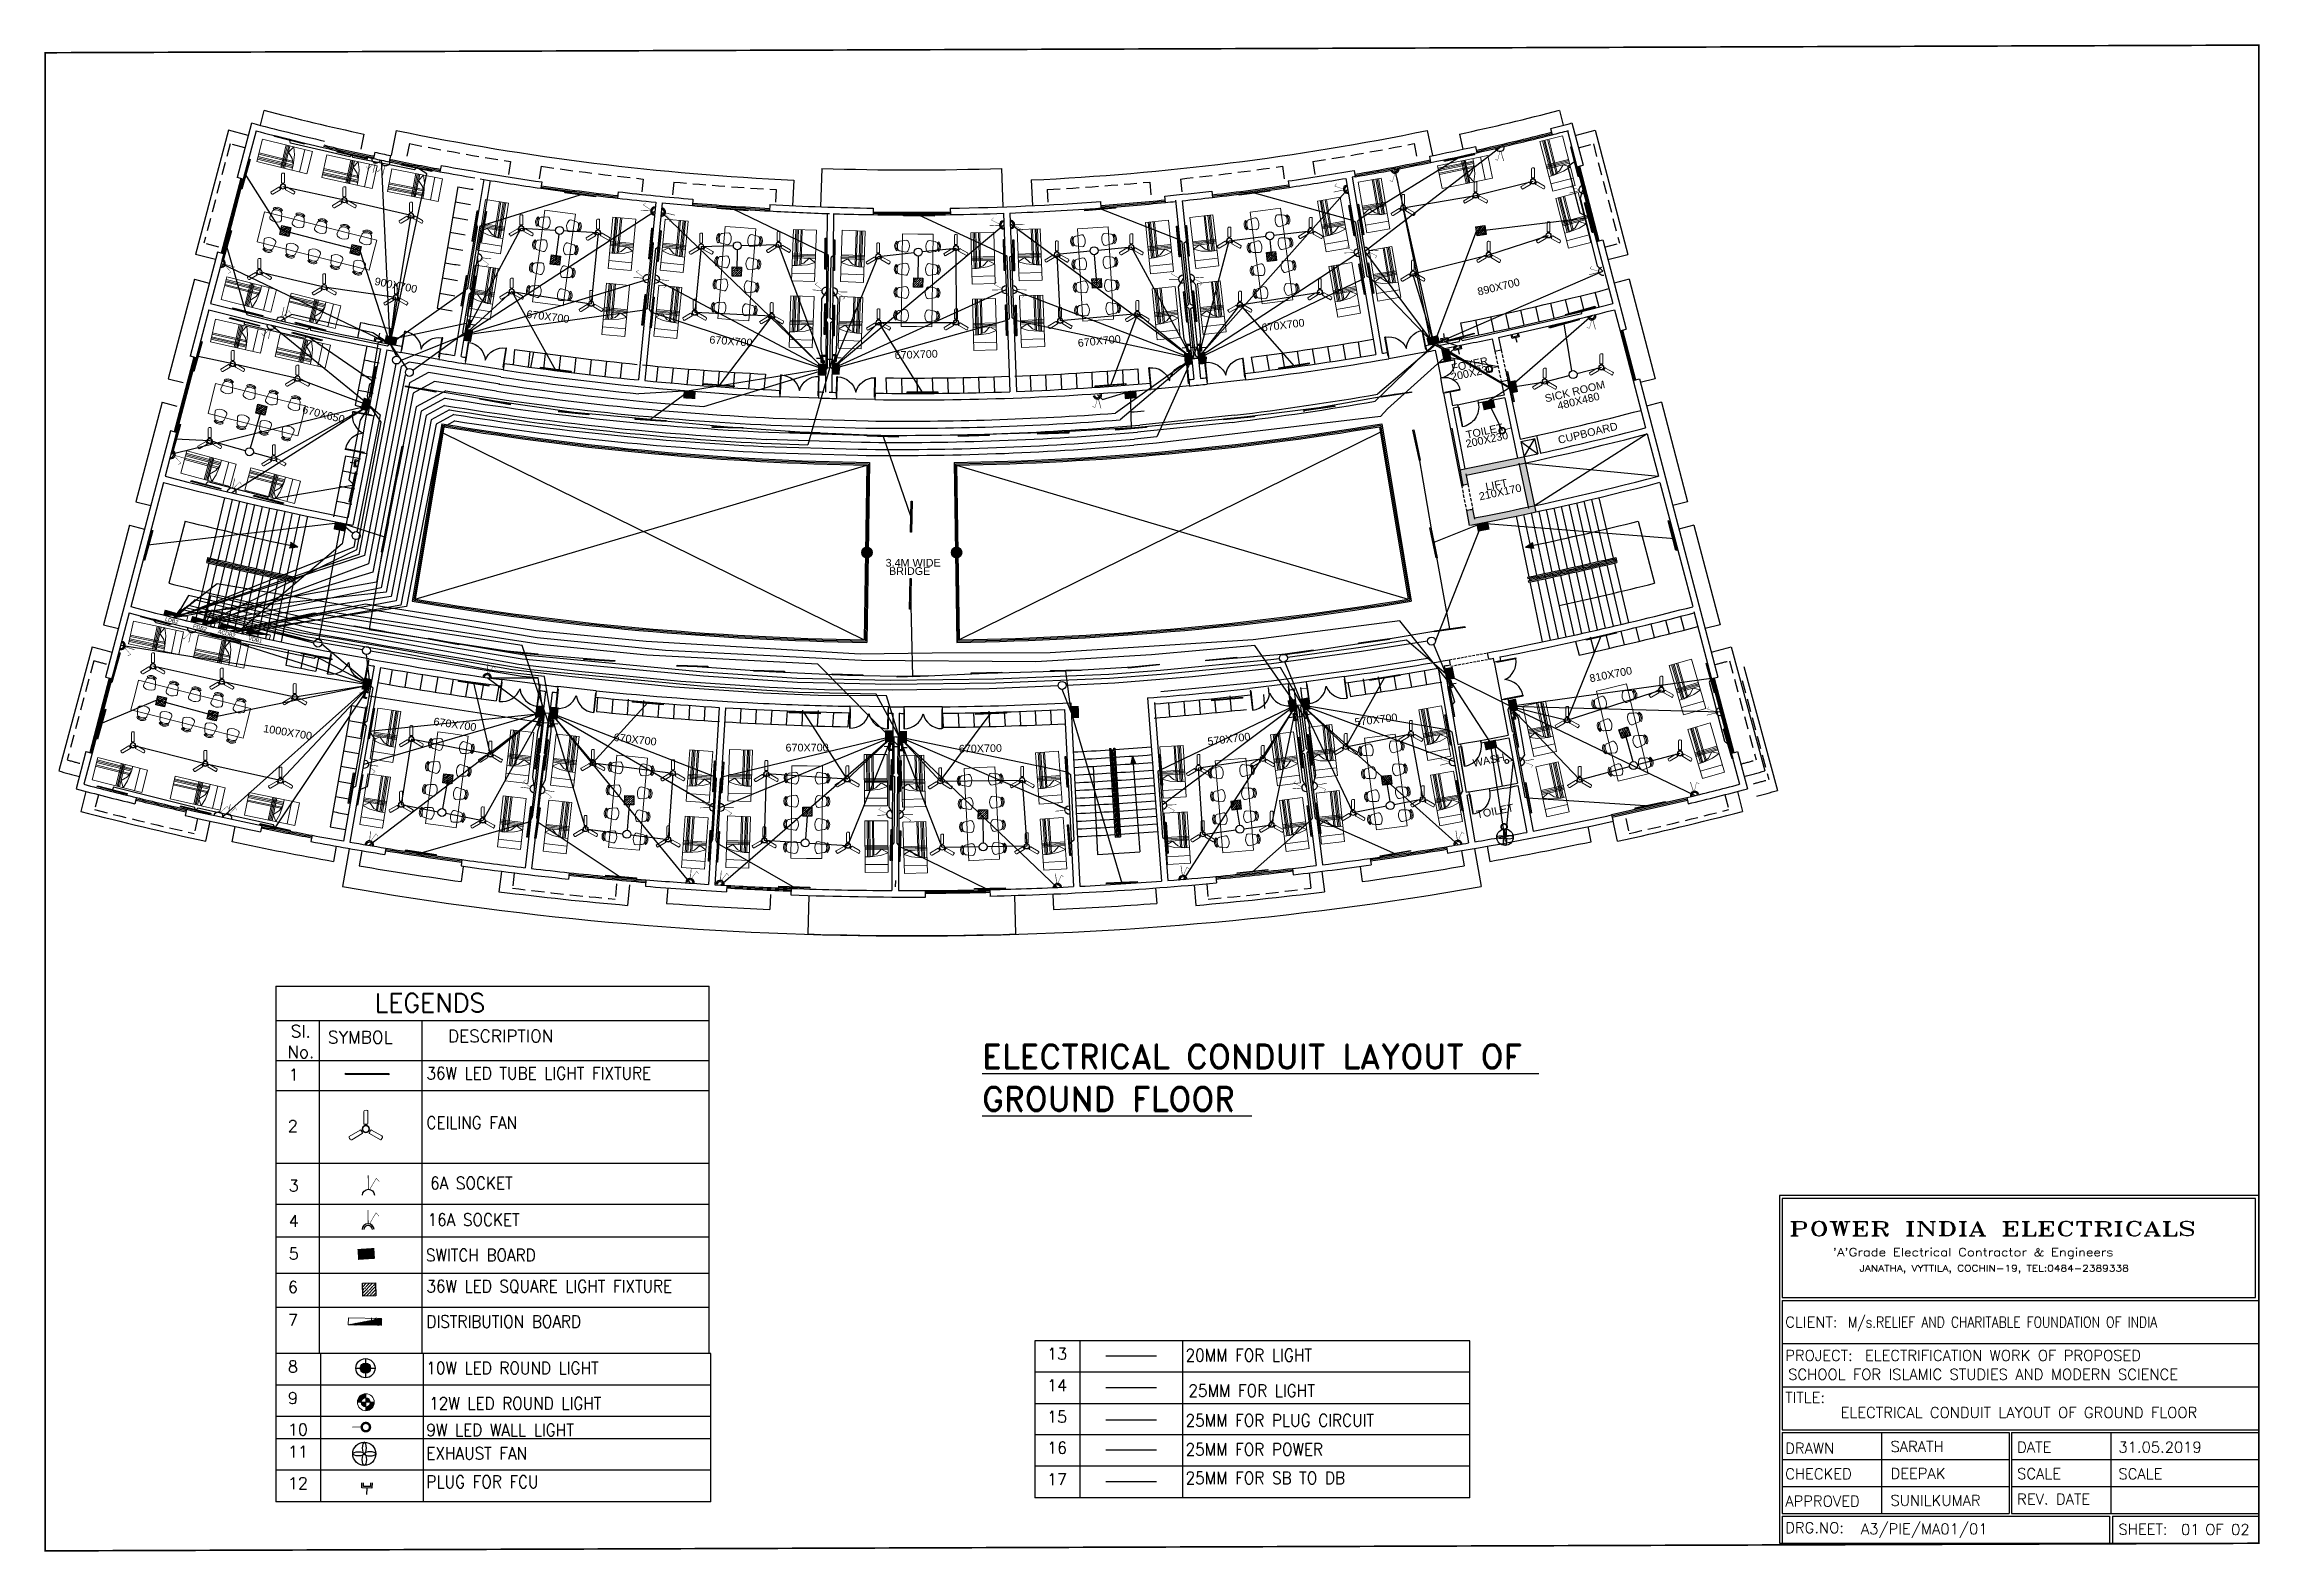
# Model space of a CAD drawing. Header units: inches. Extents: x -221585 to 401252, y -284294 to 332380.
# Drawn here: x 131993 to 140614, y 24843 to 30710 of the extents above; entities that cross this region are included whole.
import ezdxf
from ezdxf.enums import TextEntityAlignment as Align

# ---------------------------------------------------------------- set-up
doc = ezdxf.new("R2010")
doc.units = ezdxf.units.IN
doc.header["$MEASUREMENT"] = 0
doc.linetypes.add('HIDDEN', pattern=[0.375, 0.25, -0.125])
doc.linetypes.add('HIDDEN2', pattern=[0.1875, 0.125, -0.0625])
for name, color, linetype, lineweight in [('-6LTG', 4, 'Continuous', 18), ('ceilingfan', 1, 'Continuous', 15), ('column fa 25', 3, 'Continuous', 35), ('FURN', 56, 'Continuous', 0), ('hatch', 252, 'Continuous', 5), ('PIE', 7, 'Continuous', 15), ('text', 72, 'HIDDEN2', 5)]:
    doc.layers.add(name, color=color, linetype=linetype, lineweight=lineweight)
for name, color, linetype in [('A-TEXT', 3, 'Continuous'), ('A_dimension_100', 233, 'Continuous'), ('E-LIGHT', 7, 'Continuous'), ('Lighting', 8, 'Continuous'), ('Power', 7, 'Continuous'), ('UPS', 7, 'Continuous'), ('WALL', 4, 'Continuous')]:
    doc.layers.add(name, color=color, linetype=linetype)
doc.styles.add('A', font='SIMPLEX', dxfattribs={"width": 0.9})
doc.styles.add('DIM', font='arial.ttf')
doc.styles.add('ROMAND', font='ROMAND.shx')
doc.styles.add('ROMANT', font='romant', dxfattribs={"width": 0.8, "oblique": 1, "height": 3})
doc.styles.get("Standard").update_dxf_attribs({"font": 'arial.ttf'})

msp = doc.modelspace()

# ---------------------------------------------------------------- texts
at = {"color": 7}
for s, height, style, p in [('LEGENDS', 72.21, 'A', (133278.6, 26942.9)), ('%%UELECTRICAL CONDUIT LAYOUT OF ', 94.5, 'ROMAND', (135642.4, 26723.1)), ('1', 45.6, 'A', (132943.8, 26677.2)), ('%%UGROUND FLOOR ', 94.5, 'ROMAND', (135642.4, 26558)), ('2', 45.6, 'A', (132940.2, 26477.1)), ('3', 45.6, 'A', (132943.8, 26244.7)), ('4', 45.6, 'A', (132943.8, 26107.3)), ('5', 45.6, 'A', (132943.8, 25980.3)), ('6', 45.6, 'A', (132940.5, 25850)), ('7', 45.6, 'A', (132940.5, 25721.6)), ('13', 45.61, 'A', (135895, 25590.6)), ('8', 45.6, 'A', (132940.5, 25540.8)), ('9', 45.6, 'A', (132940.5, 25418.2)), ('14', 45.61, 'A', (135895, 25468)), ('15', 45.61, 'A', (135895, 25345.4)), ('ELECTRICAL CONDUIT LAYOUT OF GROUND FLOOR ', 42, 'ROMAND', (138983.4, 25363.6)), ('10', 45.61, 'A', (132940.5, 25295.6)), ('16', 45.61, 'A', (135895, 25224.7)), ('11', 45.61, 'A', (132940.5, 25209.4)), ('12', 45.61, 'A', (132940.5, 25086.8)), ('17', 45.61, 'A', (135895, 25102.1))]:
    msp.add_text(s, height=height, dxfattribs=dict(at, style=style)).set_placement(p)
at = {"color": 0, "style": 'A'}
for s, p in [('Sl.', (132990.6, 26844.1)), ('No.', (132990.6, 26764.3))]:
    msp.add_text(s, height=48.14, dxfattribs=at).set_placement(p, align=Align.CENTER)
for s, height, p in [('SYMBOL', 48.14, (133096.2, 26821.3)), ('DESCRIPTION', 48.142, (133563.3, 26825.7))]:
    msp.add_text(s, height=height, dxfattribs=at).set_placement(p)
at = {"color": 4, "style": 'ROMAND'}
for s, p in [('CLIENT:', (138767.7, 25715.6)), ('PROJECT:', (138767.7, 25585.7)), ('TITLE:', (138767.7, 25422.2)), ('DRAWN', (138767.7, 25224.7)), ('DATE', (139670.2, 25228.9)), ('CHECKED', (138767.7, 25125)), ('SCALE', (139670.2, 25125.7)), ('APPROVED', (138767.7, 25018.6)), ('REV. DATE', (139670.2, 25026.7)), ('DRG.NO:', (138767.7, 24915.2)), ('SHEET:', (140064.5, 24909.4))]:
    msp.add_text(s, height=42, dxfattribs=at).set_placement(p)
at = {"color": 246, "style": 'ROMAND', "width": 0.83}
msp.add_text(' M/s.RELIEF AND CHARITABLE FOUNDATION OF INDIA', height=42, dxfattribs=at).set_placement((138988.5, 25715.5))
at = {"color": 246, "style": 'ROMAND'}
for s, p in [('ELECTRIFICATION WORK OF PROPOSED', (139077.6, 25585.7)), ('SCHOOL FOR ISLAMIC STUDIES AND MODERN SCIENCE', (138779.2, 25512.2)), ('31.05.2019', (140064.5, 25228.9)), ('OF 02', (140402.3, 24908.5))]:
    msp.add_text(s, height=42, dxfattribs=at).set_placement(p)
at = {"color": 0, "attachment_point": 1, "style": 'A'}
for s, width, insert, char_height in [('36W LED TUBE LIGHT FIXTURE', 6955.156, (133479.6, 26729.2), 48.142), ('CEILING FAN', 5688.689, (133479.6, 26536.6), 48.142), ('6A SOCKET', 6494.613, (133494.1, 26301.5), 48.14), ('16A SOCKET', 5496.796, (133484.3, 26159.1), 48.14), ('SWITCH BOARD', 5722.242, (133477.7, 26021.4), 48.142), ('36W LED SQUARE LIGHT FIXTURE', 6955.156, (133479.6, 25900.4), 48.142), ('DISTRIBUTION BOARD', 8106.989, (133479.6, 25762.9), 48.142), ('20MM FOR LIGHT', 8106.989, (136434.1, 25631.9), 48.142), ('10W LED ROUND LIGHT', 8106.989, (133479.6, 25582.1), 48.142), ('12W LED ROUND LIGHT', 8106.989, (133490.5, 25444.2), 48.142), ('25MM FOR LIGHT', 8106.989, (136445, 25494), 48.142), ('25MM FOR PLUG CIRCUIT', 8106.989, (136434.1, 25378.2), 48.142), ('9W LED WALL LIGHT', 8106.989, (133479.6, 25340.5), 48.142), ('25MM FOR POWER', 8106.989, (136434.1, 25265.3), 48.142), ('EXHAUST FAN', 8106.989, (133479.6, 25250.1), 48.142), ('PLUG FOR FCU', 8106.989, (133479.6, 25139), 48.142), ('25MM FOR SB TO DB', 8106.989, (136434.1, 25154.2), 48.142)]:
    msp.add_mtext_dynamic_manual_height_columns(s, width=width, gutter_width=12.5, heights=[0], dxfattribs=dict(at, insert=insert, char_height=char_height))
at = {"style": 'ROMAND'}
for tag, p, s in [('SARATH', (139177.4, 25231.5), 'BTB'), ('DEEPAK', (139177.4, 25126.5), 'BTB'), ('SUNILKUMAR', (139177.4, 25021.5), 'BTB'), ('A3/PIE/MA01/01', (139062, 24910.7), 'A3\\PIE\\'), ('01', (140308, 24908.5), '-')]:
    msp.add_attdef(tag, p, s, height=42, dxfattribs=at)
at = {"color": 246, "style": 'ROMAND'}
msp.add_attdef('SCALE', (140064.5, 25125), 'NTS', height=42, dxfattribs=at)
at = {"layer": 'A-TEXT'}
for s, rotation, p in [('900X700', 348.92848, (133361.1, 29772.3, 0)), ('890X700', 13.67619, (137652.2, 29766.1, 0)), ('670X700', 352.95162, (133952.5, 29650.2, 0)), ('670X700', 355.63545, (134664.8, 29554.4, 0)), ('670X700', 5.81347, (136098, 29555.3, 0)), ('670X700', 6.97192, (136813.4, 29617, 0)), ('670X700', 2.21386, (135385.7, 29502.7, 0)), ('SICK ROOM', 13.67619, (137949.1, 29358.8, -0.4)), ('480X480', 13.67619, (137962.9, 29321.7, -0.4)), ('670X650', 345.82455, (133079.3, 29269.7, 0)), ('CUPBOARD', 13.67619, (137999.3, 29197, -0.4)), ('LIFT', 11.07152, (137643.8, 28995.7, 0)), ('810X700', 11.07152, (138088.6, 28257.5, 0.8)), ('1000X700', 350.63761, (132939.9, 28032.6, 0)), ('670X700', 351.78734, (133590.8, 28063.1, 0)), ('670X700', 353.59467, (134291.9, 28004.3, 0)), ('570X700', 6.97192, (136602.7, 28006.2, 0)), ('570X700', 6.97192, (137175.1, 28081.3, 0)), ('670X700', 0.27002, (134961.1, 27972.6, 0)), ('670X700', 1.04748, (135635.5, 27969.4, 0)), ('WASH', 11.07152, (137614, 27923.9, -0.4)), ('TOILET', 11.07152, (137638.3, 27725.5, 0.4))]:
    msp.add_text(s, height=30, rotation=rotation, dxfattribs=at).set_placement(p, align=Align.MIDDLE)
at = {"layer": 'text', "lineweight": -2, "ltscale": 2, "style": 'DIM'}
for s, insert, char_height, width, attachment_point, rotation in [('{\\C3;FOYER}', (137472.4, 29434.2, 0), 30, 355.22, 7, 11.96553), ('{\\C3;200X230}', (137471.1, 29399.5, 0), 30, 355.22, 7, 11.96553), ('{\\C3;TOILET}', (137529, 29174, -0.4), 30, 355.22, 7, 11.96553), ('{\\C3;200X230}', (137527.8, 29139.3, -0.4), 30, 355.22, 7, 11.96553), ('{\\C3;210X170}', (137579.7, 28934.3, 0.8), 30, 592.79, 7, 12.14596), ('{\\C3;3.4M WIDE }', (135266.7, 28676.5, 0.4), 30, 355.22, 7, 359.98506), ('{\\C3;BRIDGE}', (135279.9, 28644.3, 0.4), 30, 355.22, 7, 359.98506), ('{\\fArial Baltic|b0|i0|c186|p34;\\C3;LDB\\fArial Baltic|b0|i0|c0|p34;2}', (132512, 28453.1, 0.9), 15, 296.395, 9, 345.44138), ('{\\fArial Baltic|b0|i0|c186|p34;\\C3;PDB\\fArial Baltic|b0|i0|c0|p34;2}', (132622.6, 28425.5, 0.9), 15, 296.395, 9, 345.44138), ('{\\C3;AC\\fArial Baltic|b0|i0|c186|p34;DB\\fArial Baltic|b0|i0|c0|p34;2}', (132734.2, 28400.4, 0.5), 15, 296.395, 9, 345.44138), ('{\\C3;V\\fArial Baltic|b0|i0|c186|p34;DB\\fArial Baltic|b0|i0|c0|p34;1}', (132838.5, 28378.3, 0), 15, 296.395, 9, 345.44138)]:
    msp.add_mtext(s, dxfattribs=dict(at, insert=insert, char_height=char_height, width=width, attachment_point=attachment_point, rotation=rotation))

# ---------------------------------------------------------------- blocks, each defined once
blk = doc.blocks.new('HF')
at = {"color": 1}
for s, height, style, width, p in [('POWER INDIA ELECTRICALS', 3.5, 'ROMANT', 1.5, (-34.43, 3.77)), ("'A'Grade Electrical Contractor & Engineers", 2, 'ROMANT', 1.2, (-23.6, -1.27)), ('JANATHA, VYTTILA, COCHIN-19, TEL:0484-2389338 ', 1.6, 'ROMAND', 1.2, (-17, -5.05))]:
    blk.add_text(s, height=height, dxfattribs=dict(at, style=style, width=width)).set_placement(p)
blk = doc.blocks.new('d2')
at = {"color": 1, "ltscale": 8}
for p, q in [((-334.226, -186.743, 9945.752), (-334.206, -186.739, 9945.752)), ((-334.082, -187.479, 9945.752), (-334.226, -186.743, 9945.752)), ((-334.062, -187.475, 9945.752), (-334.206, -186.739, 9945.752)), ((-332.772, -186.458, 9945.752), (-332.753, -186.454, 9945.752)), ((-332.628, -187.194, 9945.752), (-332.772, -186.458, 9945.752)), ((-332.609, -187.19, 9945.752), (-332.753, -186.454, 9945.752)), ((-332.753, -186.454, 9945.752), (-332.753, -186.454, 9945.732)), ((-332.753, -186.454, 9945.732), (-332.753, -186.454, 9945.732)), ((-334.082, -187.479, 9945.752), (-334.062, -187.475, 9945.752)), ((-334.063, -187.577, 9945.752), (-332.589, -187.288, 9945.752)), ((-332.628, -187.194, 9945.752), (-332.609, -187.19, 9945.752))]:
    blk.add_line(p, q, dxfattribs=at)
for centre, start, end in [((-334.062, -187.475, 9945.752), 24.14382, 101.09203), ((-332.628, -187.194, 9945.752), 101.09203, 178.04024)]:
    blk.add_arc(centre, 0.75, start, end, dxfattribs=at)
blk = doc.blocks.new('FREGTET')
at = {"layer": 'FURN', "color": 8}
for p, q in [((-154.994, 109.041, -2766.571), (-155.133, 108.458, -2766.571)), ((-154.118, 108.833, -2766.571), (-154.994, 109.041, -2766.571)), ((-154.732, 108.979, -2766.571), (-154.793, 108.838, -2766.571)), ((-154.698, 109.057, -2766.571), (-154.732, 108.979, -2766.571)), ((-154.698, 109.057, -2766.571), (-154.732, 108.979, -2766.571)), ((-154.66, 109.191, -2766.571), (-154.635, 109.149, -2766.571)), ((-154.66, 109.191, -2766.571), (-154.635, 109.149, -2766.571)), ((-154.617, 109.122, -2766.571), (-154.635, 109.149, -2766.571)), ((-154.617, 109.122, -2766.571), (-154.635, 109.149, -2766.571)), ((-154.369, 109.063, -2766.571), (-154.341, 109.079, -2766.571)), ((-154.369, 109.063, -2766.571), (-154.341, 109.079, -2766.571)), ((-154.3, 109.105, -2766.571), (-154.341, 109.079, -2766.571)), ((-154.3, 109.105, -2766.571), (-154.341, 109.079, -2766.571)), ((-154.34, 108.731, -2766.571), (-154.331, 108.884, -2766.571)), ((-154.331, 108.884, -2766.571), (-154.327, 108.968, -2766.571)), ((-154.331, 108.884, -2766.571), (-154.327, 108.968, -2766.571)), ((-153.243, 108.625, -2766.571), (-154.118, 108.833, -2766.571)), ((-153.856, 108.771, -2766.571), (-153.917, 108.63, -2766.571)), ((-153.822, 108.848, -2766.571), (-153.856, 108.771, -2766.571)), ((-153.822, 108.848, -2766.571), (-153.856, 108.771, -2766.571)), ((-153.784, 108.982, -2766.571), (-153.76, 108.941, -2766.571)), ((-153.784, 108.982, -2766.571), (-153.76, 108.941, -2766.571)), ((-153.742, 108.914, -2766.571), (-153.76, 108.941, -2766.571)), ((-153.742, 108.914, -2766.571), (-153.76, 108.941, -2766.571)), ((-153.493, 108.854, -2766.571), (-153.465, 108.871, -2766.571)), ((-153.493, 108.854, -2766.571), (-153.465, 108.871, -2766.571)), ((-153.425, 108.897, -2766.571), (-153.465, 108.871, -2766.571)), ((-153.425, 108.897, -2766.571), (-153.465, 108.871, -2766.571)), ((-153.464, 108.523, -2766.571), (-153.456, 108.676, -2766.571)), ((-153.456, 108.676, -2766.571), (-153.451, 108.76, -2766.571)), ((-153.456, 108.676, -2766.571), (-153.451, 108.76, -2766.571)), ((-152.946, 108.64, -2766.571), (-152.98, 108.563, -2766.571)), ((-152.946, 108.64, -2766.571), (-152.98, 108.563, -2766.571)), ((-152.908, 108.774, -2766.571), (-152.884, 108.732, -2766.571)), ((-152.908, 108.774, -2766.571), (-152.884, 108.732, -2766.571)), ((-152.866, 108.705, -2766.571), (-152.884, 108.732, -2766.571)), ((-152.866, 108.705, -2766.571), (-152.884, 108.732, -2766.571)), ((-152.618, 108.646, -2766.571), (-152.59, 108.663, -2766.571)), ((-152.618, 108.646, -2766.571), (-152.59, 108.663, -2766.571)), ((-152.549, 108.689, -2766.571), (-152.59, 108.663, -2766.571)), ((-152.549, 108.689, -2766.571), (-152.59, 108.663, -2766.571)), ((-155.271, 107.874, -2766.571), (-155.133, 108.458, -2766.571)), ((-154.396, 107.666, -2766.571), (-155.271, 107.874, -2766.571)), ((-155.014, 107.727, -2766.571), (-155.009, 107.812, -2766.571)), ((-155.014, 107.727, -2766.571), (-155.009, 107.811, -2766.571)), ((-155.009, 107.811, -2766.571), (-155.001, 107.965, -2766.571)), ((-154.547, 107.857, -2766.571), (-154.609, 107.716, -2766.571)), ((-152.367, 108.417, -2766.571), (-153.243, 108.625, -2766.571)), ((-152.98, 108.563, -2766.571), (-153.042, 108.422, -2766.571)), ((-152.589, 108.314, -2766.571), (-152.58, 108.468, -2766.571)), ((-152.58, 108.468, -2766.571), (-152.576, 108.552, -2766.571)), ((-152.58, 108.468, -2766.571), (-152.576, 108.552, -2766.571)), ((-151.491, 108.209, -2766.571), (-152.367, 108.417, -2766.571)), ((-152.105, 108.355, -2766.571), (-152.166, 108.214, -2766.571)), ((-152.071, 108.432, -2766.571), (-152.105, 108.355, -2766.571)), ((-152.071, 108.432, -2766.571), (-152.105, 108.354, -2766.571)), ((-152.033, 108.566, -2766.571), (-152.008, 108.524, -2766.571)), ((-152.033, 108.566, -2766.571), (-152.008, 108.524, -2766.571)), ((-151.991, 108.497, -2766.571), (-152.008, 108.524, -2766.571)), ((-151.991, 108.497, -2766.571), (-152.008, 108.524, -2766.571)), ((-151.742, 108.438, -2766.571), (-151.714, 108.454, -2766.571)), ((-151.742, 108.438, -2766.571), (-151.714, 108.454, -2766.571)), ((-151.674, 108.481, -2766.571), (-151.714, 108.454, -2766.571)), ((-151.674, 108.481, -2766.571), (-151.714, 108.454, -2766.571)), ((-151.713, 108.106, -2766.571), (-151.705, 108.259, -2766.571)), ((-151.705, 108.259, -2766.571), (-151.7, 108.344, -2766.571)), ((-151.705, 108.259, -2766.571), (-151.7, 108.344, -2766.571)), ((-151.63, 107.625, -2766.571), (-151.491, 108.209, -2766.571)), ((-155.04, 107.59, -2766.571), (-154.999, 107.617, -2766.571)), ((-155.04, 107.59, -2766.571), (-154.999, 107.617, -2766.571)), ((-154.971, 107.633, -2766.571), (-154.999, 107.617, -2766.571)), ((-154.971, 107.633, -2766.571), (-154.999, 107.617, -2766.571)), ((-154.723, 107.574, -2766.571), (-154.705, 107.547, -2766.571)), ((-154.723, 107.574, -2766.571), (-154.705, 107.547, -2766.571)), ((-154.681, 107.505, -2766.571), (-154.705, 107.547, -2766.571)), ((-154.681, 107.505, -2766.571), (-154.705, 107.547, -2766.571)), ((-154.609, 107.716, -2766.571), (-154.643, 107.639, -2766.571)), ((-154.609, 107.716, -2766.571), (-154.643, 107.639, -2766.571)), ((-153.52, 107.458, -2766.571), (-154.396, 107.666, -2766.571)), ((-154.164, 107.382, -2766.571), (-154.124, 107.408, -2766.571)), ((-154.164, 107.382, -2766.571), (-154.124, 107.408, -2766.571)), ((-154.138, 107.519, -2766.571), (-154.133, 107.603, -2766.571)), ((-154.138, 107.519, -2766.571), (-154.133, 107.603, -2766.571)), ((-154.133, 107.603, -2766.571), (-154.125, 107.756, -2766.571)), ((-154.096, 107.425, -2766.571), (-154.124, 107.408, -2766.571)), ((-154.096, 107.425, -2766.571), (-154.124, 107.408, -2766.571)), ((-153.847, 107.366, -2766.571), (-153.83, 107.338, -2766.571)), ((-153.847, 107.366, -2766.571), (-153.83, 107.338, -2766.571)), ((-153.805, 107.297, -2766.571), (-153.83, 107.338, -2766.571)), ((-153.805, 107.297, -2766.571), (-153.83, 107.338, -2766.571)), ((-153.733, 107.508, -2766.571), (-153.767, 107.431, -2766.571)), ((-153.733, 107.508, -2766.571), (-153.767, 107.431, -2766.571)), ((-153.672, 107.649, -2766.571), (-153.733, 107.508, -2766.571)), ((-152.645, 107.249, -2766.571), (-153.52, 107.458, -2766.571)), ((-153.289, 107.174, -2766.571), (-153.248, 107.2, -2766.571)), ((-153.289, 107.174, -2766.571), (-153.248, 107.2, -2766.571)), ((-153.262, 107.311, -2766.571), (-153.258, 107.395, -2766.571)), ((-153.262, 107.311, -2766.571), (-153.258, 107.395, -2766.571)), ((-153.258, 107.395, -2766.571), (-153.249, 107.548, -2766.571)), ((-153.22, 107.216, -2766.571), (-153.248, 107.2, -2766.571)), ((-153.22, 107.216, -2766.571), (-153.248, 107.2, -2766.571)), ((-152.972, 107.157, -2766.571), (-152.954, 107.13, -2766.571)), ((-152.972, 107.157, -2766.571), (-152.954, 107.13, -2766.571)), ((-152.93, 107.089, -2766.571), (-152.954, 107.13, -2766.571)), ((-152.93, 107.089, -2766.571), (-152.954, 107.13, -2766.571)), ((-152.858, 107.3, -2766.571), (-152.892, 107.223, -2766.571)), ((-152.858, 107.3, -2766.571), (-152.892, 107.223, -2766.571)), ((-152.796, 107.441, -2766.571), (-152.858, 107.3, -2766.571)), ((-151.769, 107.041, -2766.571), (-152.645, 107.249, -2766.571)), ((-152.413, 106.966, -2766.571), (-152.373, 106.992, -2766.571)), ((-152.413, 106.966, -2766.571), (-152.373, 106.992, -2766.571)), ((-152.387, 107.103, -2766.571), (-152.382, 107.187, -2766.571)), ((-152.387, 107.103, -2766.571), (-152.382, 107.187, -2766.571)), ((-152.382, 107.187, -2766.571), (-152.374, 107.34, -2766.571)), ((-152.345, 107.008, -2766.571), (-152.373, 106.992, -2766.571)), ((-152.345, 107.008, -2766.571), (-152.373, 106.992, -2766.571)), ((-152.096, 106.949, -2766.571), (-152.078, 106.922, -2766.571)), ((-152.096, 106.949, -2766.571), (-152.078, 106.922, -2766.571)), ((-152.054, 106.88, -2766.571), (-152.078, 106.922, -2766.571)), ((-152.054, 106.88, -2766.571), (-152.078, 106.922, -2766.571)), ((-151.982, 107.092, -2766.571), (-152.016, 107.014, -2766.571)), ((-151.982, 107.092, -2766.571), (-152.016, 107.014, -2766.571)), ((-151.921, 107.233, -2766.571), (-151.982, 107.092, -2766.571)), ((-151.63, 107.625, -2766.571), (-151.769, 107.041, -2766.571))]:
    blk.add_line(p, q, dxfattribs=at)
for centre, radius, start, end in [((-154.711, 108.819, -2766.571), 0.0847, 166.62972, 224.39877), ((-154.711, 108.819, -2766.571), 0.0847, 166.62972, 224.39877), ((-154.512, 109.013, -2766.571), 0.363, 224.39877, 288.86067), ((-154.512, 109.013, -2766.571), 0.363, 224.39877, 288.86067), ((-154.615, 109.037, -2766.571), 0.0847, 91.51477, 166.62972), ((-154.615, 109.037, -2766.571), 0.0847, 91.51477, 166.62972), ((-154.525, 108.959, -2766.571), 0.268, 33.0269, 120.23254), ((-154.525, 108.959, -2766.571), 0.268, 33.0269, 120.23254), ((-154.525, 108.959, -2766.571), 0.219, 33.0269, 120.23254), ((-154.525, 108.959, -2766.571), 0.219, 46.27751, 120.23254), ((-154.576, 108.746, -2766.571), 0.378, 56.89095, 96.36849), ((-154.576, 108.746, -2766.571), 0.378, 56.89095, 96.36849), ((-154.422, 108.75, -2766.571), 0.0847, 288.86067, 346.62972), ((-154.422, 108.75, -2766.571), 0.0847, 288.86067, 346.62972), ((-154.409, 108.988, -2766.571), 0.0847, 346.62972, 61.74466), ((-154.409, 108.988, -2766.571), 0.0847, 346.62972, 61.74466), ((-153.74, 108.829, -2766.571), 0.0847, 91.51477, 166.62972), ((-153.74, 108.829, -2766.571), 0.0847, 91.51477, 166.62972), ((-153.649, 108.751, -2766.571), 0.268, 33.0269, 120.23254), ((-153.649, 108.751, -2766.571), 0.268, 33.0269, 120.23254), ((-153.649, 108.751, -2766.571), 0.219, 33.0269, 120.23254), ((-153.649, 108.751, -2766.571), 0.219, 46.27751, 120.23254), ((-153.7, 108.538, -2766.571), 0.378, 56.89095, 96.36849), ((-153.7, 108.538, -2766.571), 0.378, 56.89095, 96.36849), ((-153.534, 108.78, -2766.571), 0.0847, 346.62972, 61.74466), ((-153.534, 108.78, -2766.571), 0.0847, 346.62972, 61.74466), ((-152.864, 108.621, -2766.571), 0.0847, 91.51477, 166.62972), ((-152.864, 108.621, -2766.571), 0.0847, 91.51477, 166.62972), ((-152.774, 108.543, -2766.571), 0.268, 33.0269, 120.23254), ((-152.774, 108.543, -2766.571), 0.268, 33.0269, 120.23254), ((-152.774, 108.543, -2766.571), 0.219, 33.0269, 120.23254), ((-152.774, 108.543, -2766.571), 0.219, 46.27751, 120.23254), ((-152.824, 108.33, -2766.571), 0.378, 56.89095, 96.36849), ((-152.824, 108.33, -2766.571), 0.378, 56.89095, 96.36849), ((-152.658, 108.572, -2766.571), 0.0847, 346.62972, 61.74466), ((-152.658, 108.572, -2766.571), 0.0847, 346.62972, 61.74466), ((-154.918, 107.945, -2766.571), 0.0847, 108.86067, 166.62972), ((-154.918, 107.945, -2766.571), 0.0847, 108.86067, 166.62972), ((-154.828, 107.682, -2766.571), 0.363, 44.39877, 108.86067), ((-154.828, 107.682, -2766.571), 0.363, 44.39877, 108.86067), ((-154.63, 107.876, -2766.571), 0.0847, 346.62972, 44.39877), ((-154.63, 107.876, -2766.571), 0.0847, 346.62972, 44.39877), ((-154.043, 107.737, -2766.571), 0.0847, 108.86067, 166.62972), ((-154.043, 107.737, -2766.571), 0.0847, 108.86067, 166.62972), ((-153.953, 107.474, -2766.571), 0.363, 44.39877, 108.86067), ((-153.953, 107.474, -2766.571), 0.363, 44.39877, 108.86067), ((-153.835, 108.611, -2766.571), 0.0847, 166.62972, 224.39877), ((-153.835, 108.611, -2766.571), 0.0847, 166.62972, 224.39877), ((-153.636, 108.805, -2766.571), 0.363, 224.39877, 288.86067), ((-153.636, 108.805, -2766.571), 0.363, 224.39877, 288.86067), ((-153.547, 108.542, -2766.571), 0.0847, 288.86067, 346.62972), ((-153.547, 108.542, -2766.571), 0.0847, 288.86067, 346.62972), ((-152.959, 108.403, -2766.571), 0.0847, 166.62972, 224.39877), ((-152.959, 108.403, -2766.571), 0.0847, 166.62972, 224.39877), ((-152.761, 108.597, -2766.571), 0.363, 224.39877, 288.86067), ((-152.761, 108.597, -2766.571), 0.363, 224.39877, 288.86067), ((-152.671, 108.334, -2766.571), 0.0847, 288.86067, 346.62972), ((-152.671, 108.334, -2766.571), 0.0847, 288.86067, 346.62972), ((-152.084, 108.194, -2766.571), 0.0847, 166.62972, 224.39877), ((-152.084, 108.194, -2766.571), 0.0847, 166.62972, 224.39877), ((-151.885, 108.389, -2766.571), 0.363, 224.39877, 288.86067), ((-151.885, 108.389, -2766.571), 0.363, 224.39877, 288.86067), ((-151.988, 108.413, -2766.571), 0.0847, 91.51477, 166.62972), ((-151.988, 108.413, -2766.571), 0.0847, 91.51477, 166.62972), ((-151.898, 108.335, -2766.571), 0.268, 33.0269, 120.23254), ((-151.898, 108.335, -2766.571), 0.268, 33.0269, 120.23254), ((-151.898, 108.335, -2766.571), 0.219, 33.0269, 120.23254), ((-151.898, 108.335, -2766.571), 0.219, 46.27751, 120.23254), ((-151.949, 108.122, -2766.571), 0.378, 56.89095, 96.36849), ((-151.949, 108.122, -2766.571), 0.378, 56.89095, 96.36849), ((-151.795, 108.126, -2766.571), 0.0847, 288.86067, 346.62972), ((-151.795, 108.126, -2766.571), 0.0847, 288.86067, 346.62972), ((-151.782, 108.364, -2766.571), 0.0847, 346.62972, 61.74466), ((-151.782, 108.364, -2766.571), 0.0847, 346.62972, 61.74466), ((-154.816, 107.736, -2766.571), 0.268, 213.0269, 300.23254), ((-154.816, 107.736, -2766.571), 0.268, 213.0269, 300.23254), ((-154.931, 107.707, -2766.571), 0.0847, 166.62972, 241.74466), ((-154.931, 107.707, -2766.571), 0.0847, 166.62972, 241.74466), ((-154.816, 107.736, -2766.571), 0.219, 213.0269, 300.23254), ((-154.816, 107.736, -2766.571), 0.219, 213.0269, 286.98192), ((-154.765, 107.949, -2766.571), 0.378, 236.89095, 276.36849), ((-154.765, 107.949, -2766.571), 0.378, 236.89095, 276.36849), ((-154.725, 107.658, -2766.571), 0.0847, 271.51477, 346.62972), ((-154.725, 107.658, -2766.571), 0.0847, 271.51477, 346.62972), ((-153.94, 107.528, -2766.571), 0.268, 213.0269, 300.23254), ((-153.94, 107.528, -2766.571), 0.268, 213.0269, 300.23254), ((-154.056, 107.499, -2766.571), 0.0847, 166.62972, 241.74466), ((-154.056, 107.499, -2766.571), 0.0847, 166.62972, 241.74466), ((-153.94, 107.528, -2766.571), 0.219, 213.0269, 300.23254), ((-153.94, 107.528, -2766.571), 0.219, 213.0269, 286.98192), ((-153.889, 107.741, -2766.571), 0.378, 236.89095, 276.36849), ((-153.889, 107.741, -2766.571), 0.378, 236.89095, 276.36849), ((-153.85, 107.45, -2766.571), 0.0847, 271.51477, 346.62972), ((-153.85, 107.45, -2766.571), 0.0847, 271.51477, 346.62972), ((-153.754, 107.668, -2766.571), 0.0847, 346.62972, 44.39877), ((-153.754, 107.668, -2766.571), 0.0847, 346.62972, 44.39877), ((-153.064, 107.32, -2766.571), 0.268, 213.0269, 300.23254), ((-153.064, 107.32, -2766.571), 0.268, 213.0269, 300.23254), ((-153.18, 107.291, -2766.571), 0.0847, 166.62972, 241.74466), ((-153.18, 107.291, -2766.571), 0.0847, 166.62972, 241.74466), ((-153.167, 107.529, -2766.571), 0.0847, 108.86067, 166.62972), ((-153.167, 107.529, -2766.571), 0.0847, 108.86067, 166.62972), ((-153.064, 107.32, -2766.571), 0.219, 213.0269, 300.23254), ((-153.064, 107.32, -2766.571), 0.219, 213.0269, 286.98192), ((-153.014, 107.533, -2766.571), 0.378, 236.89095, 276.36849), ((-153.014, 107.533, -2766.571), 0.378, 236.89095, 276.36849), ((-153.077, 107.266, -2766.571), 0.363, 44.39877, 108.86067), ((-153.077, 107.266, -2766.571), 0.363, 44.39877, 108.86067), ((-152.974, 107.242, -2766.571), 0.0847, 271.51477, 346.62972), ((-152.974, 107.242, -2766.571), 0.0847, 271.51477, 346.62972), ((-152.879, 107.46, -2766.571), 0.0847, 346.62972, 44.39877), ((-152.879, 107.46, -2766.571), 0.0847, 346.62972, 44.39877), ((-152.189, 107.112, -2766.571), 0.268, 213.0269, 300.23254), ((-152.189, 107.112, -2766.571), 0.268, 213.0269, 300.23254), ((-152.304, 107.083, -2766.571), 0.0847, 166.62972, 241.74466), ((-152.304, 107.083, -2766.571), 0.0847, 166.62972, 241.74466), ((-152.291, 107.321, -2766.571), 0.0847, 108.86067, 166.62972), ((-152.291, 107.321, -2766.571), 0.0847, 108.86067, 166.62972), ((-152.189, 107.112, -2766.571), 0.219, 213.0269, 300.23254), ((-152.189, 107.112, -2766.571), 0.219, 213.0269, 286.98192), ((-152.138, 107.325, -2766.571), 0.378, 236.89095, 276.36849), ((-152.138, 107.325, -2766.571), 0.378, 236.89095, 276.36849), ((-152.202, 107.058, -2766.571), 0.363, 44.39877, 108.86067), ((-152.202, 107.058, -2766.571), 0.363, 44.39877, 108.86067), ((-152.098, 107.034, -2766.571), 0.0847, 271.51477, 346.62972), ((-152.098, 107.034, -2766.571), 0.0847, 271.51477, 346.62972), ((-152.003, 107.252, -2766.571), 0.0847, 346.62972, 44.39877), ((-152.003, 107.252, -2766.571), 0.0847, 346.62972, 44.39877)]:
    blk.add_arc(centre, radius, start, end, dxfattribs=at)
blk = doc.blocks.new('A$C25933C84')
at = {"color": 8, "linetype": 'Continuous'}
for p, q in [((0, 0.9), (2, 0.9)), ((0, 0), (0, 0.9)), ((0.3, 0.9), (0.3, 0)), ((0.6, 0.7), (0.6, 0.9)), ((2, 0.9), (2, 0)), ((0.65, 0.3), (0.6, 0.7)), ((0.7, 0.45), (0.6, 0.7)), ((0.75, 0), (0.65, 0.3)), ((0.9, 0.25), (0.7, 0.45)), ((0.75, 0), (0.9, 0.25)), ((2, 0), (0, 0))]:
    blk.add_line(p, q, dxfattribs=at)
at = {"color": 8}
for p, q in [((0.9, 0), (0.9, 0.9)), ((0.95, 0), (0.95, 0.9)), ((1, 0), (1, 0.9)), ((1.05, 0), (1.05, 0.9)), ((0.6, 0.8), (2, 0.8)), ((0.6, 0.75), (2, 0.75)), ((0.6, 0.7), (2, 0.7)), ((0.64, 0.6), (2, 0.6)), ((0.66, 0.55), (2, 0.55))]:
    blk.add_line(p, q, dxfattribs=at)
blk = doc.blocks.new('xfgdz')
at = {"layer": 'FURN'}
for p, q in [((146159, -13206.3, 0.4), (146246.3, -13184.2, 0.4)), ((146176.8, -13178.8, 0.4), (146180.9, -13181.4, 0.4)), ((146176.8, -13178.8, 0.4), (146180.9, -13181.4, 0.4)), ((146183.8, -13183, 0.4), (146180.9, -13181.4, 0.4)), ((146183.8, -13183, 0.4), (146180.9, -13181.4, 0.4)), ((146208.5, -13176.7, 0.4), (146210.2, -13174, 0.4)), ((146208.5, -13176.7, 0.4), (146210.2, -13174, 0.4)), ((146212.6, -13169.8, 0.4), (146210.2, -13174, 0.4)), ((146212.6, -13169.8, 0.4), (146210.2, -13174, 0.4)), ((146216.6, -13183.1, 0.4), (146220.1, -13190.8, 0.4)), ((146216.6, -13183.1, 0.4), (146220.1, -13190.8, 0.4)), ((146220.1, -13190.8, 0.4), (146226.5, -13204.8, 0.4)), ((146246.3, -13184.2, 0.4), (146333.5, -13162.1, 0.4)), ((146264.1, -13156.7, 0.4), (146268.2, -13159.3, 0.4)), ((146264.1, -13156.7, 0.4), (146268.2, -13159.3, 0.4)), ((146267.5, -13178.8, 0.4), (146266.9, -13170.4, 0.4)), ((146267.5, -13178.8, 0.4), (146266.9, -13170.4, 0.4)), ((146268.6, -13194.1, 0.4), (146267.5, -13178.8, 0.4)), ((146271, -13160.9, 0.4), (146268.2, -13159.3, 0.4)), ((146271, -13160.9, 0.4), (146268.2, -13159.3, 0.4)), ((146295.7, -13154.6, 0.4), (146297.5, -13151.9, 0.4)), ((146295.7, -13154.6, 0.4), (146297.5, -13151.9, 0.4)), ((146299.9, -13147.7, 0.4), (146297.5, -13151.9, 0.4)), ((146299.9, -13147.7, 0.4), (146297.5, -13151.9, 0.4)), ((146303.9, -13161, 0.4), (146307.4, -13168.7, 0.4)), ((146303.9, -13161, 0.4), (146307.4, -13168.7, 0.4)), ((146307.4, -13168.7, 0.4), (146313.7, -13182.7, 0.4)), ((146333.5, -13162.1, 0.4), (146420.8, -13140, 0.4)), ((146351.3, -13134.6, 0.4), (146355.4, -13137.2, 0.4)), ((146351.3, -13134.6, 0.4), (146355.4, -13137.2, 0.4)), ((146354.7, -13156.7, 0.4), (146354.2, -13148.3, 0.4)), ((146354.7, -13156.7, 0.4), (146354.2, -13148.3, 0.4)), ((146355.8, -13172, 0.4), (146354.7, -13156.7, 0.4)), ((146358.2, -13138.8, 0.4), (146355.4, -13137.2, 0.4)), ((146358.2, -13138.8, 0.4), (146355.4, -13137.2, 0.4)), ((146383, -13132.5, 0.4), (146384.7, -13129.8, 0.4)), ((146383, -13132.5, 0.4), (146384.7, -13129.8, 0.4)), ((146387.1, -13125.6, 0.4), (146384.7, -13129.8, 0.4)), ((146387.1, -13125.6, 0.4), (146384.7, -13129.8, 0.4)), ((146391.1, -13138.9, 0.4), (146394.6, -13146.6, 0.4)), ((146391.1, -13138.9, 0.4), (146394.6, -13146.6, 0.4)), ((146394.6, -13146.6, 0.4), (146401, -13160.6, 0.4)), ((146420.8, -13140, 0.4), (146435.5, -13198.2, 0.4)), ((145984.5, -13250.5, 0.4), (146071.8, -13228.4, 0.4)), ((145999.2, -13308.6, 0.4), (145984.5, -13250.5, 0.4)), ((146002.3, -13223, 0.4), (146006.4, -13225.6, 0.4)), ((146002.3, -13223, 0.4), (146006.4, -13225.6, 0.4)), ((146005.8, -13245.1, 0.4), (146005.2, -13236.6, 0.4)), ((146005.8, -13245.1, 0.4), (146005.2, -13236.6, 0.4)), ((146006.8, -13260.4, 0.4), (146005.8, -13245.1, 0.4)), ((146009.3, -13227.1, 0.4), (146006.4, -13225.6, 0.4)), ((146009.3, -13227.1, 0.4), (146006.4, -13225.6, 0.4)), ((146034, -13220.9, 0.4), (146035.7, -13218.2, 0.4)), ((146034, -13220.9, 0.4), (146035.7, -13218.2, 0.4)), ((146038.1, -13213.9, 0.4), (146035.7, -13218.2, 0.4)), ((146038.1, -13213.9, 0.4), (146035.7, -13218.2, 0.4)), ((146042.1, -13227.3, 0.4), (146045.6, -13235, 0.4)), ((146042.1, -13227.3, 0.4), (146045.6, -13235, 0.4)), ((146045.6, -13235, 0.4), (146052, -13248.9, 0.4)), ((146071.8, -13228.4, 0.4), (146159, -13206.3, 0.4)), ((146089.6, -13200.9, 0.4), (146093.7, -13203.5, 0.4)), ((146089.6, -13200.9, 0.4), (146093.7, -13203.5, 0.4)), ((146093, -13223, 0.4), (146092.4, -13214.5, 0.4)), ((146093, -13223, 0.4), (146092.4, -13214.5, 0.4)), ((146093, -13223, 0.4), (146092.4, -13214.5, 0.4)), ((146093, -13223, 0.4), (146092.4, -13214.5, 0.4)), ((146094.1, -13238.3, 0.4), (146093, -13223, 0.4)), ((146096.5, -13205.1, 0.4), (146093.7, -13203.5, 0.4)), ((146096.5, -13205.1, 0.4), (146093.7, -13203.5, 0.4)), ((146121.3, -13198.8, 0.4), (146123, -13196.1, 0.4)), ((146121.3, -13198.8, 0.4), (146123, -13196.1, 0.4)), ((146125.4, -13191.8, 0.4), (146123, -13196.1, 0.4)), ((146125.4, -13191.8, 0.4), (146123, -13196.1, 0.4)), ((146129.4, -13205.2, 0.4), (146132.9, -13212.9, 0.4)), ((146129.4, -13205.2, 0.4), (146132.9, -13212.9, 0.4)), ((146132.9, -13212.9, 0.4), (146139.2, -13226.9, 0.4)), ((146180.2, -13200.9, 0.4), (146179.7, -13192.4, 0.4)), ((146180.2, -13200.9, 0.4), (146179.7, -13192.4, 0.4)), ((146181.3, -13216.2, 0.4), (146180.2, -13200.9, 0.4)), ((146336.8, -13285, 0.4), (146335.8, -13269.7, 0.4)), ((146363, -13278.4, 0.4), (146450.2, -13256.3, 0.4)), ((146377.8, -13259.1, 0.4), (146384.2, -13273, 0.4)), ((146384.2, -13273, 0.4), (146387.7, -13280.8, 0.4)), ((146384.2, -13273, 0.4), (146387.7, -13280.8, 0.4)), ((146424.1, -13263, 0.4), (146423, -13247.7, 0.4)), ((146424.6, -13271.4, 0.4), (146424.1, -13262.9, 0.4)), ((146424.6, -13271.4, 0.4), (146424.1, -13263, 0.4)), ((146450.2, -13256.3, 0.4), (146435.5, -13198.2, 0.4)), ((145999.2, -13308.6, 0.4), (146014, -13366.8, 0.4)), ((146014, -13366.8, 0.4), (146188.5, -13322.6, 0.4)), ((146028.9, -13347.4, 0.4), (146035.2, -13361.4, 0.4)), ((146035.2, -13361.4, 0.4), (146038.7, -13369.1, 0.4)), ((146035.2, -13361.4, 0.4), (146038.7, -13369.1, 0.4)), ((146075.1, -13351.3, 0.4), (146074, -13336, 0.4)), ((146075.7, -13359.8, 0.4), (146075.1, -13351.3, 0.4)), ((146075.7, -13359.8, 0.4), (146075.1, -13351.3, 0.4)), ((146116.1, -13325.4, 0.4), (146122.5, -13339.3, 0.4)), ((146122.5, -13339.3, 0.4), (146126, -13347, 0.4)), ((146122.5, -13339.3, 0.4), (146126, -13347, 0.4)), ((146129.9, -13360.4, 0.4), (146132.3, -13356.2, 0.4)), ((146129.9, -13360.4, 0.4), (146132.3, -13356.2, 0.4)), ((146134.1, -13353.4, 0.4), (146132.3, -13356.2, 0.4)), ((146134.1, -13353.4, 0.4), (146132.3, -13356.2, 0.4)), ((146158.8, -13347.2, 0.4), (146161.7, -13348.7, 0.4)), ((146158.8, -13347.2, 0.4), (146161.7, -13348.7, 0.4)), ((146162.3, -13329.2, 0.4), (146161.3, -13313.9, 0.4)), ((146165.7, -13351.3, 0.4), (146161.7, -13348.7, 0.4)), ((146165.7, -13351.3, 0.4), (146161.7, -13348.7, 0.4)), ((146162.9, -13337.7, 0.4), (146162.3, -13329.2, 0.4)), ((146162.9, -13337.7, 0.4), (146162.3, -13329.2, 0.4)), ((146188.5, -13322.6, 0.4), (146275.7, -13300.5, 0.4)), ((146203.4, -13303.3, 0.4), (146209.7, -13317.2, 0.4)), ((146209.7, -13317.2, 0.4), (146213.2, -13324.9, 0.4)), ((146209.7, -13317.2, 0.4), (146213.2, -13324.9, 0.4)), ((146217.2, -13338.3, 0.4), (146219.6, -13334.1, 0.4)), ((146217.2, -13338.3, 0.4), (146219.6, -13334.1, 0.4)), ((146221.3, -13331.3, 0.4), (146219.6, -13334.1, 0.4)), ((146221.3, -13331.3, 0.4), (146219.6, -13334.1, 0.4)), ((146246.1, -13325.1, 0.4), (146248.9, -13326.6, 0.4)), ((146246.1, -13325.1, 0.4), (146248.9, -13326.6, 0.4)), ((146249.6, -13307.1, 0.4), (146248.5, -13291.8, 0.4)), ((146253, -13329.2, 0.4), (146248.9, -13326.6, 0.4)), ((146253, -13329.2, 0.4), (146248.9, -13326.6, 0.4)), ((146250.2, -13315.6, 0.4), (146249.6, -13307.1, 0.4)), ((146250.2, -13315.6, 0.4), (146249.6, -13307.1, 0.4)), ((146275.7, -13300.5, 0.4), (146363, -13278.4, 0.4)), ((146290.6, -13281.2, 0.4), (146296.9, -13295.1, 0.4)), ((146296.9, -13295.1, 0.4), (146300.5, -13302.8, 0.4)), ((146296.9, -13295.1, 0.4), (146300.5, -13302.8, 0.4)), ((146304.4, -13316.2, 0.4), (146306.8, -13312, 0.4)), ((146304.4, -13316.2, 0.4), (146306.8, -13312, 0.4)), ((146308.6, -13309.2, 0.4), (146306.8, -13312, 0.4)), ((146308.6, -13309.2, 0.4), (146306.8, -13312, 0.4)), ((146333.3, -13303, 0.4), (146336.1, -13304.5, 0.4)), ((146333.3, -13303, 0.4), (146336.1, -13304.5, 0.4)), ((146340.2, -13307.1, 0.4), (146336.1, -13304.5, 0.4)), ((146340.2, -13307.1, 0.4), (146336.1, -13304.5, 0.4)), ((146337.4, -13293.5, 0.4), (146336.8, -13285, 0.4)), ((146337.4, -13293.5, 0.4), (146336.8, -13285, 0.4)), ((146391.7, -13294.1, 0.4), (146394.1, -13289.9, 0.4)), ((146391.7, -13294.1, 0.4), (146394.1, -13289.9, 0.4)), ((146395.8, -13287.1, 0.4), (146394.1, -13289.9, 0.4)), ((146395.8, -13287.1, 0.4), (146394.1, -13289.9, 0.4)), ((146420.6, -13280.9, 0.4), (146423.4, -13282.5, 0.4)), ((146420.6, -13280.9, 0.4), (146423.4, -13282.5, 0.4)), ((146427.5, -13285, 0.4), (146423.4, -13282.5, 0.4)), ((146427.5, -13285, 0.4), (146423.4, -13282.5, 0.4)), ((146042.7, -13382.5, 0.4), (146045.1, -13378.2, 0.4)), ((146042.7, -13382.5, 0.4), (146045.1, -13378.2, 0.4)), ((146046.8, -13375.5, 0.4), (146045.1, -13378.2, 0.4)), ((146046.8, -13375.5, 0.4), (146045.1, -13378.2, 0.4)), ((146071.6, -13369.2, 0.4), (146074.4, -13370.8, 0.4)), ((146071.6, -13369.2, 0.4), (146074.4, -13370.8, 0.4)), ((146078.5, -13373.4, 0.4), (146074.4, -13370.8, 0.4)), ((146078.5, -13373.4, 0.4), (146074.4, -13370.8, 0.4))]:
    blk.add_line(p, q, dxfattribs=at)
for centre, radius, start, end in [((146112.2, -13215.2, 0.4), 26.8, 60.60542, 147.81106), ((146112.2, -13215.2, 0.4), 26.8, 60.60542, 147.81106), ((146199.5, -13193.1, 0.4), 26.8, 60.60542, 147.81106), ((146199.5, -13193.1, 0.4), 26.8, 60.60542, 147.81106), ((146187.9, -13190.4, 0.4), 8.47, 119.09329, 194.20824), ((146187.9, -13190.4, 0.4), 8.47, 119.09329, 194.20824), ((146199.5, -13193.1, 0.4), 21.9, 60.60542, 147.81106), ((146204.9, -13214.3, 0.4), 37.8, 84.46947, 123.94701), ((146204.9, -13214.3, 0.4), 37.8, 84.46947, 123.94701), ((146199.5, -13193.1, 0.4), 21.9, 60.60542, 134.56044), ((146208.4, -13185.2, 0.4), 8.47, 14.20824, 89.32318), ((146208.4, -13185.2, 0.4), 8.47, 14.20824, 89.32318), ((146286.7, -13171, 0.4), 26.8, 60.60542, 147.81106), ((146286.7, -13171, 0.4), 26.8, 60.60542, 147.81106), ((146275.1, -13168.3, 0.4), 8.47, 119.09329, 194.20824), ((146275.1, -13168.3, 0.4), 8.47, 119.09329, 194.20824), ((146286.7, -13171, 0.4), 21.9, 60.60542, 147.81106), ((146292.1, -13192.2, 0.4), 37.8, 84.46947, 123.94701), ((146292.1, -13192.2, 0.4), 37.8, 84.46947, 123.94701), ((146286.7, -13171, 0.4), 21.9, 60.60542, 134.56044), ((146285.4, -13165.6, 0.4), 36.3, 251.97729, 316.43919), ((146285.4, -13165.6, 0.4), 36.3, 251.97729, 316.43919), ((146295.6, -13163.1, 0.4), 8.47, 14.20824, 89.32318), ((146295.6, -13163.1, 0.4), 8.47, 14.20824, 89.32318), ((146305.5, -13184.8, 0.4), 8.47, 316.43919, 14.20824), ((146305.5, -13184.8, 0.4), 8.47, 316.43919, 14.20824), ((146374, -13148.9, 0.4), 26.8, 60.60542, 147.81106), ((146374, -13148.9, 0.4), 26.8, 60.60542, 147.81106), ((146362.4, -13146.2, 0.4), 8.47, 119.09329, 194.20824), ((146362.4, -13146.2, 0.4), 8.47, 119.09329, 194.20824), ((146374, -13148.9, 0.4), 21.9, 60.60542, 147.81106), ((146364, -13169.9, 0.4), 8.47, 194.20824, 251.97729), ((146364, -13169.9, 0.4), 8.47, 194.20824, 251.97729), ((146379.4, -13170.1, 0.4), 37.8, 84.46947, 123.94701), ((146379.4, -13170.1, 0.4), 37.8, 84.46947, 123.94701), ((146374, -13148.9, 0.4), 21.9, 60.60542, 134.56044), ((146372.6, -13143.5, 0.4), 36.3, 251.97729, 316.43919), ((146372.6, -13143.5, 0.4), 36.3, 251.97729, 316.43919), ((146382.9, -13141, 0.4), 8.47, 14.20824, 89.32318), ((146382.9, -13141, 0.4), 8.47, 14.20824, 89.32318), ((146392.7, -13162.7, 0.4), 8.47, 316.43919, 14.20824), ((146392.7, -13162.7, 0.4), 8.47, 316.43919, 14.20824), ((146025, -13237.3, 0.4), 26.8, 60.60542, 147.81106), ((146025, -13237.3, 0.4), 26.8, 60.60542, 147.81106), ((146013.4, -13234.5, 0.4), 8.47, 119.09329, 194.20824), ((146013.4, -13234.5, 0.4), 8.47, 119.09329, 194.20824), ((146025, -13237.3, 0.4), 21.9, 60.60542, 147.81106), ((146015, -13258.3, 0.4), 8.47, 194.20824, 251.97729), ((146015, -13258.3, 0.4), 8.47, 194.20824, 251.97729), ((146030.4, -13258.5, 0.4), 37.8, 84.46947, 123.94701), ((146030.4, -13258.5, 0.4), 37.8, 84.46947, 123.94701), ((146025, -13237.3, 0.4), 21.9, 60.60542, 134.56044), ((146023.6, -13231.9, 0.4), 36.3, 251.97729, 316.43919), ((146023.6, -13231.9, 0.4), 36.3, 251.97729, 316.43919), ((146033.9, -13229.4, 0.4), 8.47, 14.20824, 89.32318), ((146033.9, -13229.4, 0.4), 8.47, 14.20824, 89.32318), ((146043.8, -13251, 0.4), 8.47, 316.43919, 14.20824), ((146043.8, -13251, 0.4), 8.47, 316.43919, 14.20824), ((146100.6, -13212.5, 0.4), 8.47, 119.09329, 194.20824), ((146100.6, -13212.5, 0.4), 8.47, 119.09329, 194.20824), ((146112.2, -13215.2, 0.4), 21.9, 60.60542, 147.81106), ((146102.3, -13236.2, 0.4), 8.47, 194.20824, 251.97729), ((146102.3, -13236.2, 0.4), 8.47, 194.20824, 251.97729), ((146117.6, -13236.4, 0.4), 37.8, 84.46947, 123.94701), ((146117.6, -13236.4, 0.4), 37.8, 84.46947, 123.94701), ((146112.2, -13215.2, 0.4), 21.9, 60.60542, 134.56044), ((146110.9, -13209.8, 0.4), 36.3, 251.97729, 316.43919), ((146110.9, -13209.8, 0.4), 36.3, 251.97729, 316.43919), ((146121.2, -13207.3, 0.4), 8.47, 14.20824, 89.32318), ((146121.2, -13207.3, 0.4), 8.47, 14.20824, 89.32318), ((146131, -13228.9, 0.4), 8.47, 316.43919, 14.20824), ((146131, -13228.9, 0.4), 8.47, 316.43919, 14.20824), ((146189.5, -13214.1, 0.4), 8.47, 194.20824, 251.97729), ((146189.5, -13214.1, 0.4), 8.47, 194.20824, 251.97729), ((146198.1, -13187.7, 0.4), 36.3, 251.97729, 316.43919), ((146198.1, -13187.7, 0.4), 36.3, 251.97729, 316.43919), ((146218.3, -13206.8, 0.4), 8.47, 316.43919, 14.20824), ((146218.3, -13206.8, 0.4), 8.47, 316.43919, 14.20824), ((146276.8, -13192, 0.4), 8.47, 194.20824, 251.97729), ((146276.8, -13192, 0.4), 8.47, 194.20824, 251.97729), ((146298.8, -13279.1, 0.4), 8.47, 136.43919, 194.20824), ((146298.8, -13279.1, 0.4), 8.47, 136.43919, 194.20824), ((146318.9, -13298.3, 0.4), 36.3, 71.97729, 136.43919), ((146318.9, -13298.3, 0.4), 36.3, 71.97729, 136.43919), ((146327.5, -13271.8, 0.4), 8.47, 14.20824, 71.97729), ((146327.5, -13271.8, 0.4), 8.47, 14.20824, 71.97729), ((146386.1, -13257, 0.4), 8.47, 136.43919, 194.20824), ((146386.1, -13257, 0.4), 8.47, 136.43919, 194.20824), ((146406.2, -13276.2, 0.4), 36.3, 71.97729, 136.43919), ((146406.2, -13276.2, 0.4), 36.3, 71.97729, 136.43919), ((146414.8, -13249.7, 0.4), 8.47, 14.20824, 71.97729), ((146414.8, -13249.7, 0.4), 8.47, 14.20824, 71.97729), ((146416.4, -13273.5, 0.4), 8.47, 299.09329, 14.20824), ((146416.4, -13273.5, 0.4), 8.47, 299.09329, 14.20824), ((146037.1, -13345.4, 0.4), 8.47, 136.43919, 194.20824), ((146037.1, -13345.4, 0.4), 8.47, 136.43919, 194.20824), ((146057.2, -13364.5, 0.4), 36.3, 71.97729, 136.43919), ((146057.2, -13364.5, 0.4), 36.3, 71.97729, 136.43919), ((146065.8, -13338.1, 0.4), 8.47, 14.20824, 71.97729), ((146065.8, -13338.1, 0.4), 8.47, 14.20824, 71.97729), ((146067.5, -13361.8, 0.4), 8.47, 299.09329, 14.20824), ((146067.5, -13361.8, 0.4), 8.47, 299.09329, 14.20824), ((146124.3, -13323.3, 0.4), 8.47, 136.43919, 194.20824), ((146124.3, -13323.3, 0.4), 8.47, 136.43919, 194.20824), ((146144.5, -13342.4, 0.4), 36.3, 71.97729, 136.43919), ((146144.5, -13342.4, 0.4), 36.3, 71.97729, 136.43919), ((146134.2, -13345, 0.4), 8.47, 194.20824, 269.32318), ((146134.2, -13345, 0.4), 8.47, 194.20824, 269.32318), ((146143.1, -13337, 0.4), 26.8, 240.60542, 327.81106), ((146143.1, -13337, 0.4), 26.8, 240.60542, 327.81106), ((146143.1, -13337, 0.4), 21.9, 240.60542, 327.81106), ((146137.7, -13315.8, 0.4), 37.8, 264.46947, 303.94701), ((146137.7, -13315.8, 0.4), 37.8, 264.46947, 303.94701), ((146143.1, -13337, 0.4), 21.9, 253.85604, 327.81106), ((146153.1, -13316, 0.4), 8.47, 14.20824, 71.97729), ((146153.1, -13316, 0.4), 8.47, 14.20824, 71.97729), ((146154.7, -13339.8, 0.4), 8.47, 299.09329, 14.20824), ((146154.7, -13339.8, 0.4), 8.47, 299.09329, 14.20824), ((146211.6, -13301.2, 0.4), 8.47, 136.43919, 194.20824), ((146211.6, -13301.2, 0.4), 8.47, 136.43919, 194.20824), ((146231.7, -13320.3, 0.4), 36.3, 71.97729, 136.43919), ((146231.7, -13320.3, 0.4), 36.3, 71.97729, 136.43919), ((146221.4, -13322.9, 0.4), 8.47, 194.20824, 269.32318), ((146221.4, -13322.9, 0.4), 8.47, 194.20824, 269.32318), ((146230.3, -13315, 0.4), 26.8, 240.60542, 327.81106), ((146230.3, -13315, 0.4), 26.8, 240.60542, 327.81106), ((146230.3, -13315, 0.4), 21.9, 240.60542, 327.81106), ((146225, -13293.7, 0.4), 37.8, 264.46947, 303.94701), ((146225, -13293.7, 0.4), 37.8, 264.46947, 303.94701), ((146230.3, -13315, 0.4), 21.9, 253.85604, 327.81106), ((146240.3, -13293.9, 0.4), 8.47, 14.20824, 71.97729), ((146240.3, -13293.9, 0.4), 8.47, 14.20824, 71.97729), ((146241.9, -13317.7, 0.4), 8.47, 299.09329, 14.20824), ((146241.9, -13317.7, 0.4), 8.47, 299.09329, 14.20824), ((146308.7, -13300.8, 0.4), 8.47, 194.20824, 269.32318), ((146308.7, -13300.8, 0.4), 8.47, 194.20824, 269.32318), ((146317.6, -13292.9, 0.4), 26.8, 240.60542, 327.81106), ((146317.6, -13292.9, 0.4), 26.8, 240.60542, 327.81106), ((146317.6, -13292.9, 0.4), 21.9, 240.60542, 327.81106), ((146312.2, -13271.6, 0.4), 37.8, 264.46947, 303.94701), ((146312.2, -13271.6, 0.4), 37.8, 264.46947, 303.94701), ((146317.6, -13292.9, 0.4), 21.9, 253.85604, 327.81106), ((146329.2, -13295.6, 0.4), 8.47, 299.09329, 14.20824), ((146329.2, -13295.6, 0.4), 8.47, 299.09329, 14.20824), ((146395.9, -13278.7, 0.4), 8.47, 194.20824, 269.32318), ((146395.9, -13278.7, 0.4), 8.47, 194.20824, 269.32318), ((146404.8, -13270.8, 0.4), 26.8, 240.60542, 327.81106), ((146404.8, -13270.8, 0.4), 26.8, 240.60542, 327.81106), ((146404.8, -13270.8, 0.4), 21.9, 240.60542, 327.81106), ((146399.5, -13249.5, 0.4), 37.8, 264.46947, 303.94701), ((146399.5, -13249.5, 0.4), 37.8, 264.46947, 303.94701), ((146404.8, -13270.8, 0.4), 21.9, 253.85604, 327.81106), ((146046.9, -13367, 0.4), 8.47, 194.20824, 269.32318), ((146046.9, -13367, 0.4), 8.47, 194.20824, 269.32318), ((146055.8, -13359.1, 0.4), 26.8, 240.60542, 327.81106), ((146055.8, -13359.1, 0.4), 26.8, 240.60542, 327.81106), ((146055.8, -13359.1, 0.4), 21.9, 240.60542, 327.81106), ((146050.5, -13337.9, 0.4), 37.8, 264.46947, 303.94701), ((146050.5, -13337.9, 0.4), 37.8, 264.46947, 303.94701), ((146055.8, -13359.1, 0.4), 21.9, 253.85604, 327.81106)]:
    blk.add_arc(centre, radius, start, end, dxfattribs=at)
blk = doc.blocks.new('xfggsdr')
at = {"color": 8, "extrusion": (3.15e-14, 5.7e-15, -1), "xscale": 99.99999999999996, "yscale": 99.99999999999996, "zscale": -100, "rotation": 275.7220156941657}
blk.add_blockref('FREGTET', (-154932.6, -31689.1, -276657.1), dxfattribs=at)
at = {"layer": 'FURN', "color": 8, "extrusion": (-1.83e-14, -1.1e-15, -1), "xscale": -99.99999999999996, "yscale": 99.99999999999996, "zscale": -99.99999999999996, "rotation": 261.1379053757277}
for p in [(-146010.8, -15268.6, 0), (-146050.6, -15524, 0)]:
    blk.add_blockref('A$C25933C84', p, dxfattribs=at)
at = {"layer": 'FURN', "color": 8, "extrusion": (1.79e-14, 3.8e-15, -1), "xscale": 99.99999999999994, "yscale": 99.99999999999994, "zscale": -100, "rotation": 83.41111061605987}
for p in [(-145396, -15364.4, 0), (-145425.7, -15621.1, 0)]:
    blk.add_blockref('A$C25933C84', p, dxfattribs=at)
blk = doc.blocks.new('FEGREGRE')
at = {"color": 20, "ltscale": 10}
for p, q in [((350756.9, 114115.5, 0.8), (350736.8, 114038.1, 0.4)), ((357183.6, 114115.5, 0.8), (357203.7, 114038.1, 0.4)), ((351223.4, 113921.6, 0.4), (351240.1, 113999.7, 0.4)), ((351325.4, 113920.2, 0.4), (351337.9, 113978.8, 0.4)), ((356615.1, 113920.1, 0.4), (356602.6, 113978.8, 0.4)), ((356717.1, 113921.6, 0.4), (356700.3, 113999.7, 0.4)), ((351730.7, 113902.5, 0.4), (351720.2, 113843.4, 0.4)), ((356209.8, 113902.5, 0.4), (356220.3, 113843.4, 0.4)), ((351830.1, 113885.1, 0.4), (351820, 113826.1, 0.4)), ((352225.2, 113822.9, 0.4), (352217.2, 113764.9, 0.4)), ((355715.3, 113822.9, 0.4), (355723.3, 113764.9, 0.4)), ((356110.4, 113885.1, 0.4), (356120.5, 113826, 0.4)), ((352374.1, 113803.9, 0.4), (352364.2, 113725.4, 0.4)), ((352871.5, 113752, 0.4), (352864.6, 113672.2, 0.4)), ((353021, 113739.9, 0.4), (353016.5, 113680.1, 0.4)), ((354919.5, 113739.9, 0.4), (354923.9, 113680.1, 0.4)), ((355069, 113751.9, 0.4), (355075.9, 113672.2, 0.4)), ((355566.4, 113803.8, 0.4), (355576.3, 113725.3, 0.4)), ((353420.2, 113714.9, 0.4), (353417.8, 113656.5, 0.4)), ((353570.2, 113710.8, 0.8), (353565.5, 113560.9, 0.8)), ((354370.2, 113710.8, 0.8), (354374.9, 113560.9, 0.8)), ((354520.2, 113714.9, 0.4), (354522.7, 113656.5, 0.4))]:
    blk.add_line(p, q, dxfattribs=at)
for centre, radius, start, end in [((353970.3, 126473.1, 0.4), 12848.5, 255.42413, 257.65571), ((353970.4, 126473.1, 0.4), 12848.5, 282.34342, 284.575), ((353970.3, 126473.1, 0.4), 12828.5, 258.10192, 259.8983), ((353970.4, 126473.1, 0.4), 12828.5, 280.10083, 281.89721), ((353970.3, 126473.1, 0.4), 12828.5, 260.35055, 262.14575), ((353970.3, 126473.1, 0.4), 12828.5, 277.85338, 279.64858), ((353970.3, 126473.1, 0.4), 12848.5, 262.81881, 265.06302), ((353970.3, 126473.1, 0.4), 12848.5, 274.9361, 277.18032), ((353970.3, 126473.1, 0.4), 12828.5, 265.73613, 267.53133), ((353970.3, 126473.1, 0.4), 12828.5, 272.46779, 274.263), ((353970.4, 126424.6, 0.8), 12870, 268.1974, 271.80135)]:
    blk.add_arc(centre, radius, start, end, dxfattribs=at)
blk = doc.blocks.new('RYTRTRTRTRT')
at = {"color": 1}
for p, q in [((42.518, 61.153), (42.518, 61.753)), ((42.518, 61.753), (42.538, 61.753)), ((42.538, 61.753), (42.538, 61.153)), ((43.718, 61.753), (43.698, 61.753)), ((43.698, 61.753), (43.698, 61.153)), ((43.718, 61.153), (43.718, 61.753)), ((42.518, 61.153), (42.538, 61.153)), ((42.518, 61.103), (43.118, 61.103)), ((43.718, 61.103), (43.118, 61.103)), ((43.718, 61.153), (43.698, 61.153))]:
    blk.add_line(p, q, dxfattribs=at)
for centre, start, end in [((42.528, 61.163), 359.03707, 90), ((43.708, 61.163), 90, 180.96293)]:
    blk.add_arc(centre, 0.59, start, end, dxfattribs=at)
blk = doc.blocks.new('TRTH')
at = {"color": 1, "ltscale": 8}
for p, q in [((-589.839, -68.759), (-589.839, -67.98)), ((-589.819, -68.759), (-589.819, -67.979)), ((-589.839, -68.759), (-589.819, -68.759)), ((-589.839, -68.859), (-589.039, -68.859))]:
    blk.add_line(p, q, dxfattribs=at)
blk.add_arc((-589.819, -68.759), 0.78, 0, 91.46928, dxfattribs=at)
blk = doc.blocks.new('FEFRGR')
at = {"color": 1, "ltscale": 8}
for p, q in [((138643.8, 119828, 0.4), (138722.6, 119842, 0.4)), ((138645.5, 119818.1, 0.4), (138647.5, 119818.4, 0.4)), ((138645.5, 119818.1, 0.4), (138659, 119741.3, 0.4)), ((138647.5, 119818.4, 0.4), (138660.9, 119741.6, 0.4))]:
    blk.add_line(p, q, dxfattribs=at)
blk.add_arc((138647.5, 119818.4, 0.4), 78, 278.43548, 17.50679, dxfattribs=at)
blk = doc.blocks.new('dffa')
at = {"layer": 'column fa 25', "ltscale": 10}
h = blk.add_hatch(color=3, dxfattribs=at)
h.set_gradient(color1=(141, 141, 141), color2=(145, 145, 145), one_color=1, tint=0.57, name='CYLINDER')
h.paths.add_polyline_path([(173919.9, 119465, 1), (173879.9, 119465, 1)])
at = {"layer": 'column fa 25', "color": 3, "ltscale": 10}
blk.add_circle((173899.9, 119465), 20, dxfattribs=at)
blk = doc.blocks.new('Fan')
at = {"color": 6}
for p, q in [((-5.8, 15.7), (-5.8, 48.4)), ((3.5, 14), (-4.1, 14)), ((-1.9, 14), (-1.9, 10.8)), ((1.5, 14), (1.5, 10.8)), ((5.2, 50.1), (5.2, 15.7)), ((-45.2, -19.5), (-15.9, -1.9)), ((-10.2, -11.4), (-38.2, -28.2)), ((-13.6, -2.5), (-9.7, -9)), ((-12.6, -4.2), (-9.9, -2.6)), ((-10.8, -7.1), (-8.1, -5.5)), ((10.3, -7.3), (7.6, -5.8)), ((12, -4.4), (9.3, -2.8)), ((9.4, -9.1), (13.2, -2.4)), ((39.7, -28.3), (10, -11.4)), ((15.5, -1.8), (43.8, -18))]:
    blk.add_line(p, q, dxfattribs=at)
for centre, radius in [((-0.2, 0.8), 10.2), ((-0.2, 0.9), 8.5)]:
    blk.add_circle(centre, radius, dxfattribs=at)
for centre, radius, start, end in [((-2.4, 48.4), 3.4, 92.73501, 180), ((-4.1, 15.7), 1.7, 180, 270), ((-0.2, 0.9), 51, 85.72072, 92.73501), ((3.5, 15.7), 1.7, 270, 0), ((3.5, 50.1), 1.7, 0, 85.72072), ((-44.4, -21), 1.7, 120.9808, 206.32391), ((-0.2, 0.9), 51, 206.32391, 213.32553), ((-40, -25.3), 3.4, 213.32553, 300.9808), ((-15, -3.4), 1.7, 30.9808, 120.9808), ((-11.1, -9.9), 1.7, 300.9808, 30.9808), ((10.8, -9.9), 1.7, 150.27079, 240.27079), ((14.6, -3.3), 1.7, 60.27079, 150.27079), ((40.6, -26.9), 1.7, 240.27079, 325.71651), ((-0.2, 0.9), 51, 325.71651, 332.72155), ((42.1, -20.9), 3.4, 332.72155, 60.27079)]:
    blk.add_arc(centre, radius, start, end, dxfattribs=at)
blk = doc.blocks.new('light')
at = {"color": 5}
for p, q in [((112625.2, 38871.2), (112742.5, 38895.9)), ((112743.3, 38892.3), (112625.9, 38867.6)), ((112742.5, 38895.9), (112743.3, 38892.3)), ((112625.9, 38867.6), (112625.2, 38871.2))]:
    blk.add_line(p, q, dxfattribs=at)
blk = doc.blocks.new('w.l')
at = {"layer": 'PIE', "color": 6}
blk.add_line((109349.8, 39723.6), (109371.7, 39720.1), dxfattribs=at)
at = {"layer": 'PIE', "color": 6, "const_width": 6.59}
blk.add_lwpolyline([(109337.4, 39737.9, 1), (109333.8, 39715, 1)], format="xyb", close=True, dxfattribs=at)
blk = doc.blocks.new('mir')
at = {"layer": 'PIE', "color": 6}
for p, q in [((364987, -21986), (364972, -21986)), ((364979, -22004), (364979, -21986))]:
    blk.add_line(p, q, dxfattribs=at)
at = {"layer": 'PIE', "color": 6, "const_width": 5.37}
blk.add_lwpolyline([(364970, -22016, 1), (364988, -22016, 1)], format="xyb", close=True, dxfattribs=at)
blk = doc.blocks.new('ups 6A')
at = {"layer": 'E-LIGHT', "color": 4}
for points, const_width in [([(5905667, -1658491), (5905670, -1658287)], 11.7), ([(5905692, -1658286), (5905785, -1658448), (5905831, -1658401)], 6.64)]:
    blk.add_lwpolyline(points, dxfattribs=dict(at, const_width=const_width))
blk.add_arc((5905672, -1658200), 87.4, 179.0102, 359.0102, dxfattribs=at)
blk = doc.blocks.new('16A')
at = {"layer": 'E-LIGHT', "color": 1}
for points, const_width in [([(5916857, -1642748), (5916861, -1642952)], 11.7), ([(5916882, -1642953), (5916975, -1642791), (5917021, -1642838)], 6.64)]:
    blk.add_lwpolyline(points, dxfattribs=dict(at, const_width=const_width))
for centre, radius, start, end in [((5916862, -1643039), 87.4, 0.9898, 180.9898), ((5916863, -1643043), 64.6, 4.2725, 175.7579)]:
    blk.add_arc(centre, radius, start, end, dxfattribs=at)
blk = doc.blocks.new('1x18W DOWNLIGHT')
h = blk.add_hatch(color=5)
h.paths.add_polyline_path([(38601.3, -1238.8, 0.414214), (38596.3, -1243.8), (38601.3, -1243.8)])
h.paths.add_polyline_path([(38601.3, -1238.8), (38601.3, -1243.8), (38606.3, -1243.8, 0.414214)])
h.paths.add_polyline_path([(38606.3, -1243.8), (38601.3, -1243.8), (38601.3, -1248.8, 0.414214)])
h.paths.add_polyline_path([(38601.3, -1243.8), (38596.3, -1243.8, 0.414214), (38601.3, -1248.8)])
at = {"color": 5}
for p, q in [((38601.3, -1253.2), (38601.3, -1234.4)), ((38610.7, -1243.8), (38591.9, -1243.8))]:
    blk.add_line(p, q, dxfattribs=at)
for radius in [9.4, 5]:
    blk.add_circle((38601.3, -1243.8), radius, dxfattribs=at)
blk = doc.blocks.new('LED DownLight')
at = {"layer": '-6LTG'}
for points in [[(-34, 49), (-34, 93, 0.414214), (-127, 0), (-84, 0, -0.414214)], [(-34, 0), (-84, 0, 0.414214), (-34, -49)], [(-34, 49), (-34, 0), (15, 0, 0.414214)], [(58, 0), (15, 0, -0.414214), (-34, -49), (-34, -93, 0.414214)]]:
    blk.add_hatch(color=5, dxfattribs=at).paths.add_polyline_path(points)
at = {"layer": '-6LTG', "color": 5}
for p, q in [((58, 0), (-127, 0)), ((-34, -93), (-34, 93))]:
    blk.add_line(p, q, dxfattribs=at)
for radius in [92.8, 49.4]:
    blk.add_circle((-34, 0), radius, dxfattribs=at)

# ---------------------------------------------------------------- hatches: boundary and pattern name
at = {"ltscale": 10}
h = msp.add_hatch(dxfattribs=at)
h.set_pattern_fill('ANSI35', color=1, scale=50, angle=-13.22505)
h.set_pattern_definition([(31.774949, (-59786.786, -111748.426), (-6.5823019, 10.6265376), []), (31.774949, (-59778.181, -111750.448), (-6.5823019, 10.6265376), [15.625, -3.125, 0, -3.125])])
h.paths.add_polyline_path([(132943.9, 29961.5), (132952, 29996.1), (132917.5, 30004.2), (132909.3, 29969.6)])
h = msp.add_hatch(dxfattribs=at)
h.set_pattern_fill('ANSI35', color=1, scale=50, angle=7.33708)
h.set_pattern_definition([(52.3370804, (6923.074, -170404.167), (-9.89523915, 7.63768565), []), (52.3370804, (6931.84, -170403.039), (-9.89523915, 7.63768565), [15.625, -3.125, 0, -3.125])])
h.paths.add_polyline_path([(137603.5, 29969.1), (137598.9, 30004.3), (137563.7, 29999.8), (137568.3, 29964.6)])
h = msp.add_hatch(dxfattribs=at)
h.set_pattern_fill('ANSI35', color=1, scale=50, angle=-13.22505)
h.set_pattern_definition([(31.774949, (-59512.986, -111821.856), (-6.5823019, 10.6265376), []), (31.774949, (-59504.382, -111823.878), (-6.5823019, 10.6265376), [15.625, -3.125, 0, -3.125])])
h.paths.add_polyline_path([(133217.7, 29888.1), (133225.8, 29922.6), (133191.3, 29930.7), (133183.1, 29896.2)])
h = msp.add_hatch(dxfattribs=at)
h.set_pattern_fill('ANSI35', color=1, scale=50, angle=-6.71272)
h.set_pattern_definition([(38.287282, (-41417.706, -132804.213), (-7.7450602, 9.81142406), []), (38.287282, (-41408.928, -132805.247), (-7.7450602, 9.81142406), [15.625, -3.125, 0, -3.125])])
h.paths.add_polyline_path([(133997.1, 29850.3), (134001.2, 29885.5), (133965.9, 29889.7), (133961.8, 29854.4)])
h = msp.add_hatch(dxfattribs=at)
h.set_pattern_fill('ANSI35', color=1, scale=50, angle=-1.23665)
h.set_pattern_definition([(43.7633545, (-24387.23, -148844.84), (-8.6460176, 9.02753455), []), (43.7633545, (-24378.393, -148845.031), (-8.6460176, 9.02753455), [15.625, -3.125, 0, -3.125])])
h.paths.add_polyline_path([(134704.8, 29807.1), (134705.6, 29842.6), (134670.1, 29843.4), (134669.3, 29807.9)])
h = msp.add_hatch(dxfattribs=at)
h.set_pattern_fill('ANSI35', color=1, scale=50, angle=7.33708)
h.set_pattern_definition([(52.3370804, (6107.786, -170504.764), (-9.89523915, 7.63768565), []), (52.3370804, (6116.552, -170503.635), (-9.89523915, 7.63768565), [15.625, -3.125, 0, -3.125])])
h.paths.add_polyline_path([(136788.2, 29868.5), (136783.7, 29903.7), (136748.4, 29899.2), (136753, 29864)])
h = msp.add_hatch(dxfattribs=at)
h.set_pattern_fill('ANSI35', color=1, scale=50, angle=-1.23665)
h.set_pattern_definition([(43.7633545, (-23681.469, -148888.084), (-8.6460176, 9.02753455), []), (43.7633545, (-23672.632, -148888.275), (-8.6460176, 9.02753455), [15.625, -3.125, 0, -3.125])])
h.paths.add_polyline_path([(135410.6, 29763.9), (135411.4, 29799.4), (135375.9, 29800.2), (135375.1, 29764.7)])
h = msp.add_hatch(dxfattribs=at)
h.set_pattern_fill('ANSI35', color=1, scale=50, angle=2.83103)
h.set_pattern_definition([(47.83103, (-9911.752, -159724.38), (-9.26460344, 8.3914911), []), (47.83103, (-9902.924, -159723.943), (-9.26460344, 8.3914911), [15.625, -3.125, 0, -3.125])])
h.paths.add_polyline_path([(136106.9, 29762.7), (136105.2, 29798.2), (136069.7, 29796.4), (136071.5, 29761)])
h = msp.add_hatch(dxfattribs=at)
h.set_pattern_fill('ANSI35', color=1, scale=50, angle=-13.22505)
h.set_pattern_definition([(31.774949, (-59880.428, -112444.024), (-6.5823019, 10.6265376), []), (31.774949, (-59871.823, -112446.047), (-6.5823019, 10.6265376), [15.625, -3.125, 0, -3.125])])
h.paths.add_polyline_path([(132850.3, 29265.9), (132858.4, 29300.5), (132823.8, 29308.6), (132815.7, 29274)])
h = msp.add_hatch(color=4, dxfattribs=at)
h.dxf.hatch_style = 1
edge = h.paths.add_edge_path()
edge.add_line((137731.5, 29074.9), (137767, 28908.7))
edge.add_arc((135419.2, 39904.4), 11243.5, 280.9658, 282.05241, ccw=False)
edge.add_line((137558, 28866.1), (137551.3, 28900.5))
edge.add_arc((132101.1, 57048.9), 28671.2, 280.90835, 280.95831, ccw=False)
edge.add_line((137526.8, 28895.7), (137538.2, 28836.8))
edge.add_arc((135338.4, 40306), 11678.2, 280.85745, 282.15131)
edge.add_line((137796.6, 28889.4), (137750.7, 29104.6))
edge.add_arc((135338.1, 40307.8), 11460.1, 280.85533, 282.15343, ccw=False)
edge.add_line((137496.3, 29052.8), (137507.7, 28993.9))
edge.add_arc((132129.6, 56901.6), 28421.2, 280.90778, 280.95818)
edge.add_line((137532.3, 28998.6), (137525.6, 29033))
edge.add_arc((135363, 40185.3), 11360.1, 280.97454, 282.03422)
h = msp.add_hatch(color=2, dxfattribs=at)
h.dxf.hatch_style = 1
h.paths.add_polyline_path([(132945.8, 28748.6), (132979.7, 28753.2), (132950.6, 28771.1)])
h = msp.add_hatch(color=2, dxfattribs=at)
h.dxf.hatch_style = 1
h.paths.add_polyline_path([(137790.8, 28748.6), (137756.9, 28753.2), (137786, 28771.1)])
h = msp.add_hatch(dxfattribs=at)
h.set_pattern_fill('ANSI35', color=1, scale=50, angle=-13.22505)
h.set_pattern_definition([(31.774949, (-60270.128, -113578.403), (-6.5823019, 10.6265376), []), (31.774949, (-60261.523, -113580.425), (-6.5823019, 10.6265376), [15.625, -3.125, 0, -3.125])])
h.paths.add_polyline_path([(132460.6, 28131.5), (132468.7, 28166.1), (132434.1, 28174.2), (132426, 28139.6)])
h = msp.add_hatch(dxfattribs=at)
h.set_pattern_fill('ANSI35', color=1, scale=50, angle=-13.22505)
h.set_pattern_definition([(31.774949, (-60069.623, -113633.859), (-6.5823019, 10.6265376), []), (31.774949, (-60061.019, -113635.881), (-6.5823019, 10.6265376), [15.625, -3.125, 0, -3.125])])
h.paths.add_polyline_path([(132661.1, 28076.1), (132669.2, 28110.6), (132634.6, 28118.7), (132626.5, 28084.2)])
h = msp.add_hatch(dxfattribs=at)
h.set_pattern_fill('ANSI35', color=1, scale=50, angle=19.51566)
h.set_pattern_definition([(64.515664, (52696.443, -195412.062), (-11.28378684, 5.37830406), []), (64.515664, (52704.774, -195409.109), (-11.28378684, 5.37830406), [15.625, -3.125, 0, -3.125])])
h.paths.add_polyline_path([(138165.2, 28020), (138153.4, 28053.5), (138119.9, 28041.6), (138131.8, 28008.2)])
at = {"ltscale": 8}
h = msp.add_hatch(color=2, dxfattribs=at)
h.dxf.hatch_style = 1
h.paths.add_polyline_path([(136228.1, 27939.5), (136239.7, 27910.2, -0.000385), (136220.8, 27908.9)])
at = {"ltscale": 10}
h = msp.add_hatch(dxfattribs=at)
h.set_pattern_fill('ANSI35', color=1, scale=50, angle=-7.52145)
h.set_pattern_definition([(37.4785466, (-44114.917, -132331.406), (-7.6058041, 9.9197653), []), (37.4785466, (-44106.154, -132332.563), (-7.6058041, 9.9197653), [15.625, -3.125, 0, -3.125])])
h.paths.add_polyline_path([(133578.2, 27831), (133582.8, 27866.2), (133547.6, 27870.8), (133543, 27835.6)])
h = msp.add_hatch(dxfattribs=at)
h.set_pattern_fill('ANSI35', color=1, scale=50, angle=6.54973)
h.set_pattern_definition([(51.549727, (3814.886, -170728.75), (-9.7893518, 7.7729397), []), (51.549727, (3823.667, -170727.742), (-9.7893518, 7.7729397), [15.625, -3.125, 0, -3.125])])
h.paths.add_polyline_path([(137236.4, 27829.9), (137232.3, 27865.1), (137197.1, 27861.1), (137201.1, 27825.8)])
h = msp.add_hatch(dxfattribs=at)
h.set_pattern_fill('ANSI35', color=1, scale=50, angle=-1.33408)
h.set_pattern_definition([(43.6659234, (-25109.29, -150631.722), (-8.6306538, 9.042224), []), (43.6659234, (-25100.454, -150631.928), (-8.6306538, 9.042224), [15.625, -3.125, 0, -3.125])])
h.paths.add_polyline_path([(134286.3, 27749.5), (134287.2, 27785), (134251.7, 27785.8), (134250.8, 27750.3)])
h = msp.add_hatch(dxfattribs=at)
h.set_pattern_fill('ANSI35', color=1, scale=50, angle=6.54973)
h.set_pattern_definition([(51.549727, (3229.138, -170825.203), (-9.7893518, 7.7729397), []), (51.549727, (3237.919, -170824.195), (-9.7893518, 7.7729397), [15.625, -3.125, 0, -3.125])])
h.paths.add_polyline_path([(136650.6, 27733.4), (136646.6, 27768.7), (136611.3, 27764.6), (136615.4, 27729.4)])
h = msp.add_hatch(dxfattribs=at)
h.set_pattern_fill('ANSI35', color=1, scale=50, angle=-0.67198)
h.set_pattern_definition([(44.3280176, (-22343.926, -152505.862), (-8.7345647, 8.94188905), []), (44.3280176, (-22335.088, -152505.966), (-8.7345647, 8.94188905), [15.625, -3.125, 0, -3.125])])
h.paths.add_polyline_path([(134979.8, 27705.3), (134980.2, 27740.8), (134944.7, 27741.2), (134944.3, 27705.7)])
h = msp.add_hatch(dxfattribs=at)
h.set_pattern_fill('ANSI35', color=1, scale=50, angle=-0.67198)
h.set_pattern_definition([(44.3280176, (-21660.765, -152516.693), (-8.7345647, 8.94188905), []), (44.3280176, (-21651.927, -152516.797), (-8.7345647, 8.94188905), [15.625, -3.125, 0, -3.125])])
h.paths.add_polyline_path([(135662.9, 27694.5), (135663.4, 27730), (135627.9, 27730.4), (135627.4, 27694.9)])
h = msp.add_hatch(dxfattribs=at)
h.set_pattern_fill('ANSI35', color=1, scale=70, angle=1.37785)
h.set_pattern_definition([(46.377854, (-77805.53, -234173.282), (-12.6683419, 12.07323955), []), (46.377854, (-77793.16, -234172.985), (-12.6683419, 12.07323955), [21.875, -4.375, 0, -4.375])])
h.paths.add_polyline_path([(133282.4, 25839.1), (133281.2, 25888.8), (133231.5, 25887.6), (133232.7, 25837.9)])

# ---------------------------------------------------------------- linework, layer by layer
at = {"color": 20, "ltscale": 10}
for p, q in [((132847.5, 30452.7, -0.4), (132832.4, 30394.7, 0)), ((132708.9, 30375.5, 0.4), (132581.5, 29891.9, 0.4)), ((132786.2, 30355.1, 0), (132708.9, 30375.5, 0.4)), ((133236.7, 30359.9, -0.4), (133223.9, 30301.3, 0)), ((133362.1, 30374.3, -0.4), (133342.1, 30276.3, 0)), ((137374.4, 30374.3, -0.4), (137394.5, 30276.3, 0)), ((137499.9, 30359.9, -0.4), (137512.6, 30301.3, 0)), ((137950.4, 30355.1, 0), (138027.8, 30375.5, 0.4)), ((138027.8, 30375.5, 0.4), (138155.2, 29891.9, 0.4)), ((135833.7, 30181.6, -0.5), (135838.3, 30081.7, 0)), ((132658.9, 29871.6, 0), (132581.5, 29891.9, 0.4)), ((138077.8, 29871.6, 0), (138155.2, 29891.9, 0.4)), ((132576.7, 29795, 0.4), (132474.8, 29408.2, 0.4)), ((132576.7, 29795, 0.4), (132634.7, 29779.7, 0.4)), ((138160, 29795, 0.4), (138102, 29779.7, 0.4)), ((138160, 29795, 0.4), (138261.9, 29408.2, 0.4)), ((132474.8, 29408.2, 0.4), (132532.8, 29392.9, 0.4)), ((138261.9, 29408.2, 0.4), (138203.8, 29392.9, 0.4)), ((132450.6, 29316.4, 0.4), (132348.8, 28929.6, 0.4)), ((132450.6, 29316.4, 0.4), (132508.7, 29301.1, 0.4)), ((138286.1, 29316.4, 0.4), (138228, 29301.1, 0.4)), ((138286.1, 29316.4, 0.4), (138387.9, 28929.6, 0.4)), ((132348.8, 28929.6, 0.4), (132406.8, 28914.3, 0.4)), ((138387.9, 28929.6, 0.4), (138329.9, 28914.3, 0.4)), ((132324.6, 28837.7, 0.4), (132222.7, 28450.9, 0.4)), ((132324.6, 28837.7, 0.4), (132382.6, 28822.4, 0.4)), ((138412.1, 28837.7, 0.4), (138354.1, 28822.4, 0.4)), ((138412.1, 28837.7, 0.4), (138514, 28450.9, 0.4)), ((132222.7, 28450.9, 0.4), (132280.7, 28435.6, 0.4)), ((138514, 28450.9, 0.4), (138456, 28435.6, 0.4)), ((132179.2, 28364.3, 0), (132048.7, 27881.6, 0)), ((138557.4, 28364.3, 0), (138687.9, 27881.6, 0)), ((138606.6, 28287.8, 0.4), (138737.1, 27805.1, 0.4))]:
    msp.add_line(p, q, dxfattribs=at)
at = {"color": 1, "ltscale": 10}
for p, q in [((137889, 30452.7, -0.4), (137904.1, 30394.7, 0)), ((133178.7, 27578.5, 0), (133153, 27431.5, 0)), ((137558.4, 27578.5, 0), (137584.1, 27431.4, 0))]:
    msp.add_line(p, q, dxfattribs=at)
at = {"color": 4, "ltscale": 8}
for p, q in [((132799, 30403.4, 0.4), (132743, 30190.7, 0.4)), ((132816.7, 30372.9, 0), (132767, 30184.4, 0.4)), ((138057.4, 29949, 0.4), (138149.1, 29600.8, 0.4)), ((132666.6, 29900.6, 0.4), (132559.8, 29495.4, 0.4)), ((132690.6, 29894.3, 0.4), (132639.7, 29700.9, 0.4)), ((132633.4, 29676.7, 1), (132584, 29489, 0.4)), ((138103.3, 29676.7, -75.9), (138124.9, 29594.5, 0.4)), ((138175.9, 29401.1, 0.4), (138224.2, 29217.3, 0.4)), ((138200, 29407.4, 0.4), (138505.7, 28247, 0.4)), ((132483.4, 29205.3, 0.4), (132231.1, 28247.1, 0.4)), ((132507.6, 29198.9, 0.4), (132462.8, 29028.7, 0.9)), ((138230.6, 29193.2, -58.4), (138273.9, 29028.8, 0.8)), ((132456.4, 29004.6, 0.4), (132329.1, 28521, 0.4)), ((138280.3, 29004.6, 0.4), (138407.6, 28521.1, 0.4)), ((132322.6, 28496.9, 0.8), (132255.1, 28240.8, 0.4)), ((138412.6, 28501.7, 0.4), (138481.3, 28240.6, 0.4)), ((135963.5, 28120.5, 0), (135997.8, 27431.3, 0)), ((135987.2, 28146.7, 0), (136022.8, 27432.6, 0)), ((132154.7, 27957, 0.4), (132116.4, 27811.8, 0.4)), ((132178.7, 27950.7, 0.4), (132146.8, 27829.7, 0)), ((138557.8, 27950.5, 0.4), (138589.6, 27829.6, 0.4)), ((138582.1, 27956.9, 0.4), (138620.3, 27811.8, 0.4))]:
    msp.add_line(p, q, dxfattribs=at)
at = {"color": 4, "ltscale": 10}
for p, q in [((137854.1, 30381.8, 0), (137860.3, 30357.6, 0)), ((137919.8, 30372.9, 0), (137956.7, 30232.7, 0.4)), ((137937.7, 30403.5, 0), (137980.8, 30239, 0)), ((133278.3, 30289.6, 0), (133273.2, 30265.2, 0)), ((133340.3, 30276.7, 0), (133335.3, 30252.2, 0)), ((137389.1, 30249.7, 0), (137384.2, 30274.2, 0)), ((137562.7, 30312.3, 0), (137568.1, 30287.9, 0)), ((132767, 30184.4, 0.4), (132743, 30190.7, 0.4)), ((133536.7, 30238.4, 0), (133532.2, 30213.8, 0)), ((133702.8, 30183.9, 0), (133588.6, 29498.3, 0)), ((133727.4, 30179.7, 0), (133613.3, 29494.1, 0)), ((134909, 30181.3, 0), (134904.4, 30081.4, 0)), ((135018.2, 30226.9, -1.3), (135012.9, 30077, 0)), ((135718.2, 30226.9, -1.3), (135723.5, 30077, 0)), ((136833.2, 30177.7, 0), (136836.8, 30153, 0)), ((137058.3, 30188, 0), (137174.4, 29502.8, 0)), ((137083, 30192.2, 0), (137199.1, 29506.9, 0)), ((137089.7, 30218.7, 0), (137094.2, 30194.1, 0)), ((137956.8, 30232.7, 0.4), (137980.8, 30239, 0)), ((133928.8, 30174, 0), (133925.3, 30149.2, 0)), ((134226.4, 30135.6, 0), (134223.5, 30110.8, 0)), ((134372.2, 30094.9, 0), (134304.5, 29403.2, 0)), ((134397.1, 30092.5, 0), (134329.4, 29400.8, 0)), ((134516.9, 30106.8, 0), (134514.8, 30081.9, 0)), ((136105.8, 30072.7, 0), (136104, 30097.6, 0)), ((136355.3, 30094, 0), (136352.8, 30118.9, 0)), ((136395.2, 30103.1, 0), (136466.3, 29406.7, 0)), ((136420.4, 30100.7, 0), (136492.4, 29409.4, 0)), ((136535.8, 30138.6, 0), (136538.7, 30113.7, 0)), ((134816.1, 30085.9, 0), (134814.8, 30060.9, 0)), ((135038.9, 30050.8, 0), (135032.4, 29355.6, 0)), ((135063.9, 30050.6, 0), (135057.4, 29355.5, 0)), ((135218.4, 30071.9, 0), (135218, 30046.9, 0)), ((135518.2, 30071.9, 0), (135518.6, 30046.9, 0)), ((135725.6, 30052.1, 0), (135750.1, 29357.5, 0)), ((135750.5, 30053, 0), (135776.4, 29358.5, 0)), ((138033.1, 29942.6, 0.5), (138057.4, 29949, 0)), ((138033.1, 29942.6, 0.4), (138096.8, 29700.8, 0.4)), ((132690.6, 29894.3, 0.4), (132666.6, 29900.6, 0.4)), ((138124.9, 29594.5, 0.4), (138149.1, 29600.8, 0.4)), ((132584, 29489, 0.4), (132559.8, 29495.4, 0.4)), ((133301.2, 29524.8, 0), (133251.6, 29268.8, 0)), ((133325.7, 29520.1, 0), (133276.1, 29264.1, 0)), ((133384.5, 29534.4, 0), (133380.2, 29509.8, 0)), ((133532.1, 29507.9, 0), (133528.1, 29483.2, 0)), ((137220.5, 29510.7, 0), (137224.8, 29486.1, 0)), ((137368.2, 29537.4, 0), (137372.5, 29512.9, 0)), ((137405.9, 29519.1, 0.4), (137415.4, 29470, 0)), ((137430.3, 29523.9, 0.4), (137440, 29474.8, 0)), ((137627.3, 29563.9, 0), (137637.7, 29515, 0)), ((137637.7, 29515, 0), (137662.1, 29520.2, 0)), ((137651.7, 29569.1, -75.9), (137662.1, 29520.2, 0)), ((133782.1, 29467.6, 0), (133778.4, 29442.5, 0)), ((136446.4, 29404.7, 0), (136449.1, 29379.8, 0)), ((136515.9, 29411.9, 0), (136518.6, 29387.1, 0)), ((136665.2, 29428.9, 0), (136667.8, 29404, 0)), ((137440, 29474.8, 0), (137415.4, 29470, 0)), ((137662.7, 29397.7, 0), (137687.1, 29402.9, 0)), ((137687.1, 29402.9, 0), (137736.1, 29173, 0)), ((138175.9, 29401.1, 0.4), (138200, 29407.4, 0.4)), ((134856, 29362.9, 0), (134855.2, 29337.9, 0)), ((135005.9, 29356.8, 0), (135005.3, 29331.9, 0)), ((135075.8, 29350, 0), (135075.2, 29330, 0)), ((135225.9, 29351.7, 0), (135225.2, 29326.7, 0)), ((136297, 29390.7, 0), (136299.5, 29365.9, 0)), ((137462.8, 29357, 0), (137438.3, 29352.2, 0)), ((137438.3, 29352.2, 0), (137496.3, 29052.8, 0)), ((137462.8, 29357, 0), (137473.3, 29303, 0)), ((137674.3, 29343.9, 0), (137571.3, 29322.9, 0)), ((137571.3, 29322.9, 0), (137573.2, 29313.1, 0)), ((137676.3, 29334.1, 0), (137573.2, 29313.1, 0)), ((137662.7, 29397.7, 0), (137674.2, 29343.9, 0)), ((137676.3, 29334.1, 0), (137726.3, 29099.3, 0)), ((133197.6, 29279.5, 0), (133197.6, 29279.3, 0)), ((133251.6, 29268.8, 0), (133276.1, 29264.1, 0)), ((137492.9, 29307, 0), (137473.2, 29302.9, 0)), ((137494.8, 29297.1, 0), (137475.2, 29293.1, 0)), ((137475.2, 29293.1, 0), (137520.9, 29057.5, 0)), ((137492.9, 29307, 0), (137494.8, 29297.1, 0)), ((132507.6, 29198.9, 0.4), (132483.4, 29205.3, 0.4)), ((137469.7, 29215.6, 0), (137502.1, 29048.7, 0)), ((137738.2, 29163.3, 0), (137796.6, 28889.4, 0)), ((137792, 29175, 0), (137804.9, 29116.4, 0)), ((137799.6, 29186.7, 0), (137814.7, 29118.6, 0)), ((133223, 29121.6, 0), (133173.7, 28867.1, 0.9)), ((133247.6, 29116.8, 0), (133193.5, 28837.8, 0)), ((133223, 29121.6, 0), (133247.6, 29116.8, 0)), ((135059.1, 29085.1, 0), (135059.1, 29085.1, 0)), ((137730.5, 29079.8, 0), (137768, 28903.7, 0)), ((137854.5, 29127.5, 0), (137854.5, 29127.4, 0)), ((137496.3, 29052.8, 0), (137507.7, 28993.9, 0)), ((137502.1, 29048.7, 0), (137513.5, 28989.8, 0)), ((137524.7, 29037.9, 0), (137532.3, 28998.6, 0)), ((137526.8, 28895.7, 0), (137538.2, 28836.8, 0)), ((137551.3, 28900.5, 0), (137558.9, 28861.2, 0)), ((133108.3, 28345, 0), (133103.9, 28320.4, 0.8)), ((133275.8, 28288.8, 0.4), (133156.4, 27607.9, 0.4)), ((133300.5, 28284.5, 0.4), (133181.3, 27604.9, 0.4)), ((133255.8, 28317.7, 0), (133251.6, 28293.1, 0)), ((137416.8, 28281.1, 0), (137535.5, 27601.4, 0.4)), ((137440.6, 28290.3, 0.4), (137493.9, 27984.9, 0.4)), ((137441.4, 28285.4, 0), (137493.9, 27984.9, 0.4)), ((137465.2, 28294.4, 0), (137461.6, 28314.3, 0)), ((137613.7, 28316.8, 0), (137609.1, 28341.3, 0)), ((137635.5, 28305.6, 0.4), (137632.8, 28320.4, 0.4)), ((137660, 28310.3, 0.4), (137635.5, 28305.6, 0.4)), ((137657.2, 28325.2, 0.4), (137660, 28310.3, 0.4)), ((132231.1, 28247.1, 0.3), (132255.1, 28240.8, 0.4)), ((133772.9, 28237, 0), (133769.6, 28212.2, 0)), ((133921.8, 28218.1, 0), (133918.8, 28193.4, 0)), ((133991.3, 28209.8, 0), (133989, 28190, 0)), ((134140.4, 28193.6, 0), (134137.5, 28168.8, 0)), ((136755.8, 28206.2, 0), (136758.5, 28181.3, 0)), ((136833.5, 28220.4, 0), (136836, 28200.5, 0)), ((136855.9, 28203, 0), (136942.3, 27513.3, 0)), ((136880.7, 28206.1, 0), (136967.1, 27516.5, 0)), ((136903, 28229.2, 0), (136906.1, 28204.4, 0)), ((137051.7, 28249.1, 0), (137055.1, 28224.4, 0)), ((133943.7, 28190.3, 0), (133863.6, 27504.9, 0)), ((133968.5, 28187.4, 0), (133888.4, 27502, 0)), ((134618.9, 28129.1, 0), (134577.3, 27440.3, 0)), ((134643.8, 28127.6, 0), (134602.3, 27438.8, 0)), ((135127.1, 28133.2, 0), (135126.8, 28108.2, 0)), ((135277.1, 28131.1, 0), (135277, 28106.1, 0)), ((135337.1, 28130.8, 0), (135337, 28105.8, 0)), ((135487.1, 28131.4, 0), (135487.4, 28106.4, 0)), ((136286, 28165.8, 0), (136340.6, 27452.9, 0)), ((136312.5, 28147.8, 0), (136365.5, 27454.8, 0)), ((137688.2, 28162.8, 0.4), (137663.7, 28158.1, 0.4)), ((137663.7, 28158.1, 0.4), (137690, 28020.8, 0.4)), ((137688.2, 28162.8, 0.4), (137786.8, 27647.4, 0.4)), ((135294.5, 28106, 0), (135290.4, 27416, 0)), ((135319.5, 28105.9, 0), (135316.6, 27415.9, 0)), ((132154.7, 27957, 0.3), (132178.7, 27950.7, 0.4)), ((137495.6, 27975.1, 0.4), (137526.5, 27797.8, 0.4)), ((137500.7, 27945.5, 0.4), (137526.5, 27797.8, 0.4)), ((137503.7, 27986.7, 0), (137505.4, 27976.8, 0)), ((137582.4, 28000.7, 0), (137584.2, 27990.9, 0)), ((137691.9, 28011, 0.4), (137725.7, 27834.2, 0.4)), ((132351.4, 27778, 0), (132345.5, 27753.7, 0)), ((137536.4, 27799.8, 0.4), (137526.5, 27798.1, 0)), ((137528.3, 27787.9, 0.4), (137560.1, 27605.7, 0)), ((137530, 27778.1, 0.4), (137531.7, 27768.2, 0.4)), ((137536.3, 27799.8, 0), (137538.1, 27789.6, 0)), ((137615.5, 27813.6, 0.4), (137617.3, 27803.8, 0.4)), ((137727.5, 27824.4, 0.4), (137762.3, 27642.7, 0)), ((138384.3, 27777.8, 0.8), (138390.2, 27753.5, 0)), ((132546, 27732.2, 0), (132540.5, 27707.8, 0)), ((138092.1, 27710.3, 0), (138097.6, 27685.9, 0)), ((132838.6, 27669.4, 0), (132833.6, 27644.9, 0)), ((133034.9, 27631.2, 0), (133030.3, 27606.7, 0)), ((133321.5, 27581.2, 0), (133317.5, 27556.5, 0)), ((133618, 27536.5, 0), (133614.6, 27511.8, 0)), ((137449.2, 27586.8, 0), (137453.3, 27562.2, 0)), ((134035.3, 27485.7, 0), (134032.7, 27460.8, 0)), ((134333.9, 27457.8, 0), (134331.8, 27432.9, 0)), ((134649.3, 27436.1, 0), (134647.9, 27411.1, 0)), ((134899, 27424.4, 0), (134898, 27399.4, 0)), ((135305.4, 27455.8, 0), (135304, 27430.8, 0)), ((135672.2, 27419.4, 0), (135673.1, 27393.2, 0)), ((136552.2, 27470.9, 0), (136554.6, 27446, 0)), ((136850.5, 27502.3, 0), (136853.4, 27477.4, 0)), ((136914.6, 27484.8, 0), (136921.9, 27425.2, 0)), ((135422.4, 27390.9, 0), (135422.3, 27415.9, 0))]:
    msp.add_line(p, q, dxfattribs=at)
at = {"color": 20, "linetype": 'HIDDEN', "ltscale": 200}
for p, q in [((132715.5, 30322, 0.3), (132613.6, 29935.2, 0.3)), ((132773.5, 30306.7, 0), (132715.5, 30322, 0.3)), ((133413.2, 30323.2, -0.4), (133399.5, 30254.5, 0)), ((137323.4, 30323.2, -0.4), (137337.1, 30254.5, 0)), ((137963.1, 30306.7, 0), (138021.1, 30322, 0.3)), ((138021.1, 30322, 0.3), (138122.9, 29935.2, 0.3)), ((133807, 30253, -0.4), (133797.7, 30193.8, 0)), ((133925.7, 30235.1, -0.4), (133917, 30175.7, 0)), ((134322.7, 30185.4, 0), (134316.4, 30125.8, 0)), ((136413.9, 30185.4, 0), (136420.2, 30125.8, 0)), ((136810.9, 30235.1, -0.4), (136819.5, 30175.7, 0)), ((136929.5, 30253, -0.4), (136938.9, 30193.8, 0)), ((134442.1, 30173.6, 0), (134436.5, 30113.9, 0)), ((134841.1, 30144.6, 0), (134838, 30084.7, 0)), ((135895.5, 30144.6, 0), (135898.6, 30084.7, 0)), ((136294.5, 30173.6, 0), (136300, 30113.9, 0)), ((132671.6, 29919.9, 0), (132613.6, 29935.2, 0.3)), ((138064.9, 29919.9, 0), (138122.9, 29935.2, 0.3)), ((132185.8, 28310.7, 0), (132082, 27924.4, 0)), ((138550.8, 28310.7, 0), (138654.5, 27924.4, 0)), ((138600.1, 28234.3, 0.4), (138703.8, 27848, 0.4)), ((132203.3, 27789.3, 0.4), (132188.4, 27731.1, 0)), ((138533.3, 27789.3, 0.4), (138548.2, 27731.1, 0)), ((132589.3, 27696.9, 0), (132576.2, 27638.3, 0)), ((138147.3, 27696.9, 0), (138160.3, 27638.3, 0)), ((133821.6, 27483.8, 0), (133814.5, 27425.2, 0)), ((134219.6, 27442.4, 0), (134214.2, 27382.8, 0)), ((136516.8, 27442.5, 0), (136522.1, 27382.8, 0))]:
    msp.add_line(p, q, dxfattribs=at)
at = {"color": 6}
for p, q in [((132951.1, 30325.3), (132946.9, 30339.9, 0)), ((133181.1, 30271.9), (132951.1, 30325.3)), ((133191.1, 30280.1, 0.4), (133181.1, 30271.9)), ((133193.8, 30268.8), (133191.1, 30280.1, 0.4)), ((133433.2, 30220.6), (133193.8, 30268.8)), ((137113.3, 30031.3, 0.4), (137499, 30270.4, -0.4)), ((132913.4, 29986.9, 0.4), (132774.2, 30205.1, 0)), ((133442.1, 30230.4, 0.4), (133433.2, 30220.6)), ((137562.7, 30121.9, 0.4), (137786.2, 30176.6, 0.4)), ((137921.9, 30235.1), (137947.5, 30253, 0.4)), ((137969.2, 30053.1), (137921.9, 30235.1)), ((133160.3, 30103.1, 0.4), (132921.4, 30155.5, 0.4)), ((133419.7, 30043.2, 0.4), (133160.3, 30103.1, 0.4)), ((133700.4, 30006, 0), (134078.3, 30123.5, 0.4)), ((137083.8, 30023.8, 0.4), (136702.1, 30130.2, 0.4)), ((137280.8, 30073.7, 0), (137562.7, 30121.9, 0.4)), ((133339, 29543.8, 0.8), (133419.7, 30043.2, 0.4)), ((133678.9, 29997.5), (133673.2, 30013.1, 0)), ((133689.1, 30002.9), (133700.4, 30006, 0)), ((135030.9, 29895, 0.4), (134671.3, 30069.4, 0.4)), ((135730, 29889.9, 0.4), (135395.9, 30044.9, 0.4)), ((136407, 29949.7, 0.4), (136101.7, 30069.9, 0.4)), ((137097.1, 30016.6), (137083.8, 30023.8, 0.4)), ((137131, 29804), (137097.1, 30016.6)), ((137105, 30022.9), (137113.3, 30031.3, 0.4)), ((137140.4, 29805.6), (137105, 30022.9)), ((137566, 29982.2, 0.4), (138005.3, 30035.1, 0.4)), ((138005.3, 30035.1, 0.4), (137969.2, 30053.1)), ((132777, 29667.4, 0.4), (132701.1, 29927.5, 0)), ((133221.8, 29905.3, 0.4), (132913.4, 29986.9, 0.4)), ((133640.7, 29760.7), (133678.9, 29997.5)), ((133650.1, 29759.3), (133689.1, 30002.9)), ((133848.8, 29993.7, 0.4), (133982.5, 29986.2, 0.2)), ((133995.5, 29970, 0.2), (133982.3, 29870.6)), ((134013.5, 29984.5, 0.2), (134147.2, 29977)), ((134147.7, 29976.5, 0.4), (134120.7, 29699.8, 0.4)), ((134339.7, 29681.4), (134363.8, 29935.3)), ((134363.8, 29935.3), (134356.2, 29944.1, 0)), ((134372.2, 29914.7), (134383.1, 29922.1, 0.4)), ((134548.9, 29922.7, 0.4), (134523.8, 29665.4, 0.4)), ((134674.1, 29925.1, 0.4), (134549.1, 29921.8, 0.4)), ((134850.1, 29929.7, 0.4), (134705.1, 29925.9, 0.4)), ((136223.2, 29920.1, 0.4), (136093.6, 29907.6, 0.4)), ((136459.4, 29486.4, 0), (136223.2, 29920.1, 0.4)), ((136420.5, 29939.3), (136407, 29949.7, 0.4)), ((136444.8, 29696.7), (136420.5, 29939.3)), ((136429.1, 29937.3), (136439.4, 29944.8, 0.4)), ((136451.9, 29698.2), (136429.1, 29937.3)), ((136604.3, 29945.3, 0.4), (136747.1, 29962.7, 0.4)), ((136762.5, 29949, 0.4), (136768.7, 29883.6)), ((136777.9, 29966.4, 0.4), (136920.7, 29983.8, 0.4)), ((137614, 29890, 0.4), (137846.9, 29965.6, 0.4)), ((133338.2, 29543.1, 0.8), (132680.8, 29857.1, 0.4)), ((134348.2, 29678.1), (134372.2, 29914.7)), ((134689.6, 29910, 0.4), (134687.7, 29825.4)), ((135044.9, 29887.4), (135034.5, 29894.9, 0.4)), ((135042.3, 29648.1), (135044.9, 29887.4)), ((135051.4, 29644.3), (135054.5, 29879.4)), ((135065.2, 29889.3, 0.4), (135054.5, 29879.4)), ((135238, 29884.3, 0.4), (135378.4, 29899.4, 0.4)), ((135393.9, 29885.6, 0.4), (135391.9, 29801)), ((135409.3, 29902.8, 0.4), (135540.3, 29916.9, 0.4)), ((135540.5, 29916, 0.4), (135541, 29627.9, 0.4)), ((135739.9, 29884.2), (135730, 29889.9, 0.4)), ((135748.3, 29643.6), (135739.9, 29884.2)), ((135750.2, 29882.7), (135763, 29888.5, 0.4)), ((135759.1, 29645.4), (135750.2, 29882.7)), ((136062.7, 29904.6, 0.4), (135933.1, 29892.2, 0.4)), ((135933.1, 29892.2, 0.4), (135946, 29633, 0.4)), ((136078.1, 29890.6, 0.4), (136087.1, 29779.6)), ((137319, 29816.6, 0.4), (137614, 29890, 0.4)), ((133081.9, 29764.4, 0.4), (132830.1, 29822.9, 0.4)), ((133360.6, 29724.9, 0.4), (133081.9, 29764.4, 0.4)), ((133629, 29750.3, 0), (133640.7, 29760.7)), ((133657.1, 29748.3, 0), (133650.1, 29759.3)), ((133811.6, 29747.7, 0.4), (134120.4, 29700.1)), ((133811.6, 29747.7, 0.4), (133982.5, 29441.8, 0.4)), ((137122.9, 29795.7, 0.4), (137131, 29804)), ((137153.1, 29799.3, 0.4), (137140.4, 29805.6)), ((132783.7, 29654.9), (132777, 29667.4, 0.4)), ((134328.2, 29675.7, 0), (134339.7, 29681.4)), ((134356.3, 29666, 0.4), (134348.2, 29678.1)), ((134823.3, 29652.2, 0.4), (134523.7, 29665.5, 0.4)), ((136246.4, 29660.4, 0.4), (135945.9, 29633.8, 0.4)), ((136246.4, 29660.3, 0.4), (136142.5, 29381.5, 0.4)), ((136459.4, 29486.4, 0), (136246.4, 29660.4, 0.4)), ((136436.2, 29687.6, 0.4), (136444.8, 29696.7)), ((136447.5, 29681), (136436.2, 29687.6, 0.4)), ((136465.9, 29495.6), (136447.5, 29681)), ((136467.9, 29690.5, 0.4), (136451.9, 29698.2)), ((136645.9, 29695.7, 0.4), (136957, 29744.6, 0.4)), ((136645.9, 29695.7, 0.4), (136856.5, 29456.7, 0.4)), ((137511.6, 29556.4, -0.3), (137976.1, 29662.2)), ((137976.1, 29662.2), (137976.5, 29672.1, -0.4)), ((132772.1, 29619.7), (132772.4, 29630.7, 0.4)), ((133006.9, 29564.2), (132772.1, 29619.7)), ((133017, 29597.8), (132783.7, 29654.9)), ((132955.5, 29657.7), (132912.9, 29633.4, 0.8)), ((133270.5, 29586.5), (132955.5, 29657.7)), ((133016, 29574.4, 0.4), (133006.9, 29564.2)), ((133273.9, 29396.6, 0), (133016, 29574.4, 0.4)), ((133027.4, 29609.3, 0.4), (133017, 29597.8)), ((133338.2, 29543.1, 0.8), (133270.5, 29586.5)), ((134823.5, 29651.3, 0.4), (134617.4, 29380.8, 0.4)), ((135032.9, 29640.2, 0.4), (135042.3, 29648.1)), ((135042, 29623.9), (135032.9, 29640.2, 0.4)), ((135040.2, 29451.1), (135042, 29623.9)), ((135050, 29455.7), (135053.1, 29626.8)), ((135063.6, 29634.5, 0.4), (135051.4, 29644.3)), ((135053.1, 29626.8), (135063.6, 29634.5, 0.4)), ((135238.9, 29627.6, 0.4), (135541.2, 29627, 0.4)), ((135238.9, 29627.6, 0.4), (135410, 29353, 0.4)), ((135739.1, 29636.1, 0.4), (135748.3, 29643.6)), ((135772.1, 29634.7, 0.4), (135759.1, 29645.4)), ((137937.4, 29439.3, 0.4), (137907.9, 29621.3, -0.4)), ((132725.8, 29466, 0.4), (132590.8, 29494.4, 0)), ((136459.4, 29486.4, 0), (136465.9, 29495.6)), ((137401.7, 29543.1, 0.4), (137410.9, 29536)), ((137410.9, 29536), (137498.8, 29553.4)), ((137435.6, 29496.3, 0.4), (137650.2, 29456.3, 0)), ((137501, 29567, -0.4), (137498.8, 29553.4)), ((137511.6, 29556.4, -0.3), (137501, 29567, -0.4)), ((132977.9, 29408.9, 0.4), (132725.8, 29466, 0.4)), ((135033.2, 29440.6, 0), (135040.2, 29451.1)), ((135058.2, 29447, 0), (135050, 29455.7)), ((137831.8, 29396.5, 0.4), (137927, 29420.7, 0.4)), ((137957.1, 29428.3, 0.4), (138052.4, 29452.5, 0.4)), ((133746.7, 29320.9, -0.4), (133457.7, 29369.9, -0.4)), ((134052.9, 29277.2, -0.4), (133746.7, 29320.9, -0.4)), ((136954.5, 29295.6, -2.2), (137254, 29349.1, -2.2)), ((137610.7, 29319.6, 0.4), (137666.3, 29206, 0)), ((137693.9, 29373.7, 0.4), (137831.8, 29396.5, 0.4)), ((132794.9, 29138.9, 0.4), (132837.9, 29285.8)), ((134352.2, 29249.4, -0.4), (134052.9, 29277.2, -0.4)), ((134352.2, 29249.4, -0.4), (134652, 29220.7, -0.4)), ((136222.3, 29216.6, -2.2), (136642.3, 29257.7, -2.2)), ((136642.3, 29257.7, -2.2), (136954.5, 29295.6, -2.2)), ((132636.2, 29166, 0.4), (132502.4, 29173, 0)), ((132775.6, 29128.1, 0.4), (132636.2, 29166, 0.4)), ((134652, 29220.7, -0.4), (134951, 29200.7, -0.4)), ((134951, 29200.7, -0.4), (135255.5, 29186.7, -0.4)), ((135255.5, 29186.7, -0.4), (135365.2, 28871.1, 0.4)), ((135919.3, 29198.3, -0.4), (135610.3, 29189.3, -0.4)), ((136222.3, 29216.6, -2.2), (135919.3, 29198.3, -0.4)), ((137400.8, 28770.2, -0.4), (137334.9, 29149.9, -0.4)), ((132885.9, 29098.1, 0.4), (132805.5, 29119.9, 0.4)), ((133316.5, 28792.6, 0.4), (133373.2, 29087.2, 0.4)), ((132628.8, 29006.5), (132617.1, 28994, 0.4)), ((132864.1, 28945.6), (132628.8, 29006.5)), ((133198.3, 28994.3, 0.4), (132864.6, 28936.6, 0.4)), ((132864.6, 28936.6, 0.4), (132864.1, 28945.6)), ((133147, 28846.8, 0.9), (132395, 28760.1, 0)), ((137588.6, 28846.6, 0.8), (138337.7, 28786.6, 0.4)), ((133316.5, 28792.6, 0.4), (133257.4, 28432.4, 0)), ((137400.8, 28770.2, -0.4), (137461.7, 28435, 0)), ((135372, 28248.1, 0), (135364.6, 28580.3, 0.4)), ((132427.3, 28457.6), (132418.7, 28467.7, 0.4)), ((132672.9, 28399), (132427.3, 28457.6)), ((132689.3, 28400.9, 0.4), (132672.9, 28399)), ((132699.9, 28392.4), (132689.3, 28400.9, 0.4)), ((133043.1, 28319.5), (132699.9, 28392.4)), ((133257.4, 28432.4, 0), (133547, 28387, 0)), ((133547, 28387, 0), (133852.8, 28339.6, 0)), ((137168.7, 28384.9, 0), (136872.2, 28340.4, 0)), ((137461.7, 28435, 0), (137168.7, 28384.9, 0)), ((137919.3, 28079.1, 1.7), (138051.4, 28407.7, 0)), ((132683.3, 28229.3, 0.4), (132415.5, 28289.2, 0.4)), ((133052.5, 28325.8, 0.4), (133043.1, 28319.5)), ((133852.8, 28339.6, 0), (134152.5, 28315.5, 0)), ((134813.7, 28267.7, 0), (134514.7, 28287.7, 0)), ((136271.6, 28287.8, 0), (135968.3, 28270.2, 0)), ((136872.2, 28340.4, 0), (136573, 28315, 0)), ((132967.5, 28168.4, 0.4), (132683.3, 28229.3, 0.4)), ((133728.7, 27946.1, 0.4), (133664.4, 28224.2, 0)), ((135118.2, 28253.7, 0), (134813.7, 28267.7, 0)), ((135372, 28248.1, 0), (135118.2, 28253.7, 0)), ((135659.3, 28261.2, 0), (135372, 28248.1, 0)), ((135968.3, 28270.2, 0), (135659.3, 28261.2, 0)), ((137057.4, 27975.3, 0.4), (137209.3, 28246.8, 0)), ((137448.6, 28258, 0), (137480, 28150.7)), ((137919.3, 28079.1, 1.7), (138285.7, 28197.2, 1.7)), ((138479.8, 28242.9, -0.4), (138471.2, 28227.2)), ((138471.2, 28227.2), (138531.9, 27998.1)), ((132430.1, 28156.9, 0.4), (132211.8, 28064.6, -0.4)), ((132665.1, 28093.3, 0.4), (132430.1, 28156.9, 0.4)), ((134127.5, 27912.8, 0.4), (134341.2, 28148.1, 0)), ((135479.1, 27842.1, 0.4), (135677.5, 28107.4, 0)), ((135989, 28110.8, 0), (136186.2, 27445, 0)), ((137480, 28150.7), (137467.6, 28135.2, 0.2)), ((133244.7, 28056.2), (133203.8, 27821.5)), ((133236.9, 28067.2, 0.4), (133244.7, 28056.2)), ((133256.9, 28036.2, 0.4), (133279, 28005.9, 0)), ((135117.7, 27849.4, 0.4), (134951.5, 28106.1, 0)), ((137057.4, 27975.3, 0.4), (137311, 28026.1, 0.4)), ((137311, 28026.1, 0.4), (137357, 27771.9, 0.4)), ((137458.1, 28041.7, 0), (137470.3, 28034.3, 0)), ((137470.3, 28034.3, 0), (137511.2, 27802, 0)), ((137715.2, 28032.3, 0), (137708.7, 28021.8)), ((137708.7, 28021.8), (137754.4, 27779.1)), ((138142, 28033.6, 0.4), (138175.2, 27917.8)), ((132619.2, 27908.8, 0), (132337.6, 27980.9, 0)), ((133279, 28005.9, 0), (133249.6, 27820.1)), ((133421, 28005.9, 0.4), (133381.2, 27750.6, 0.4)), ((133590.3, 27972.2, 0.4), (133421.2, 28005, 0.4)), ((133728.8, 27945.2, 0.4), (133590.3, 27972.2, 0.4)), ((133920.1, 27940.8, 0), (133905.4, 27809.4)), ((133914.1, 27948.2, 0), (133920.1, 27940.8, 0)), ((133936, 27939.6, 0), (133919.5, 27808.3, 0)), ((133943.6, 27945.3, 0), (133936, 27939.6, 0)), ((135319.8, 28014.3, 0), (135314.1, 28006.7)), ((136885.1, 27953.4, 0), (136895.4, 27948.5)), ((136895.4, 27948.5), (136926.2, 27697.6)), ((136915.1, 27963.6, 0), (136906.3, 27952.4)), ((136906.3, 27952.4), (136938.6, 27696)), ((137618.3, 27996.1, 0.4), (137677.3, 27607.7, 0)), ((138192.2, 27906.3), (138358.8, 27950.3)), ((138531.9, 27998.1), (138543.9, 27986.4, -0.4)), ((132912.1, 27843.9, 0), (132619.2, 27908.8, 0)), ((133562.7, 27851, 0.8), (133542.6, 27735.2, 0.4)), ((134127.5, 27912.8, 0.4), (134298.7, 27891, 0.4)), ((134298.7, 27891, 0.4), (134439, 27873.2, 0.4)), ((134438.5, 27871.2, 0.4), (134420.9, 27614.5, 0.4)), ((134606.8, 27851.9), (134593.3, 27614.1)), ((134601, 27860.3, 0), (134606.8, 27851.9)), ((134622.5, 27849.2), (134606.5, 27611.5)), ((134629.3, 27856.8, 0), (134622.5, 27849.2)), ((134802.2, 27870.1, 0.4), (134794.5, 27611.8, 0.4)), ((135117.7, 27849.4, 0.4), (134802.2, 27870.1, 0.4)), ((135291.6, 27865, 0), (135300.7, 27859.9)), ((135300.7, 27859.9), (135299.1, 27601.7)), ((135312.6, 27856.8, 0), (135310.1, 27600.6)), ((135321.1, 27861.9, 0), (135312.6, 27856.8, 0)), ((135972.6, 27878.2, -0.4), (135986, 27868.3)), ((135986, 27868.3), (135999.8, 27612.8)), ((136336.1, 27886.1, 0), (136326, 27881.1)), ((136326, 27881.1), (136344.3, 27623.7)), ((136734.5, 27928.8, 0.4), (136484.5, 27892.8, 0.4)), ((136500.8, 27635.8, 0.4), (136484.5, 27892.8, 0.4)), ((137708.8, 27922.6, 0.4), (137679.4, 27627.8, 0.8)), ((137968.2, 27847.2), (138162.2, 27898.4)), ((132262, 27818), (132256.5, 27805.4, 0.4)), ((132578.2, 27739.9), (132262, 27818)), ((133203.8, 27821.5), (133192.6, 27814.1, 0.4)), ((133249.6, 27820.1), (133218.8, 27808.3, 0)), ((133905.4, 27809.4), (133891.5, 27702.4)), ((133919.5, 27808.3, 0), (133907.9, 27701.1, 0)), ((135479.1, 27842.1, 0.4), (135798.3, 27845.6, 0.4)), ((135798.3, 27845.6, 0.4), (135816.1, 27588.6, 0.4)), ((137216.2, 27841.2, 0.4), (137228.6, 27762.4, 0.4)), ((137357, 27771.9, 0.4), (137245.8, 27750, 0.4)), ((137503.1, 27786, 0), (137511.2, 27802, 0)), ((137754.4, 27779.1), (137766, 27776.7, 0)), ((137766, 27776.7, 0), (138243, 27746.4, 0.4)), ((132580.9, 27727.6, 0.4), (132578.2, 27739.9)), ((132589.6, 27736.8), (132580.9, 27727.6, 0.4)), ((132885.1, 27672.5), (132589.6, 27736.8)), ((133381.3, 27750.5, 0.4), (133524.9, 27722.9, 0.4)), ((133881.8, 27683.2, -0.8), (133458.1, 27562.1, 0)), ((133555.4, 27717, 0.4), (133699, 27689.4, 0.4)), ((133891.5, 27702.4), (133881.8, 27683.2, -0.8)), ((133907.9, 27701.1, 0), (133914.2, 27682.7, -0.8)), ((133914.2, 27682.7, -0.8), (134237.2, 27467, 0)), ((134268.6, 27749.9, 0.4), (134261.1, 27650.7, 0.4)), ((134962, 27705.7, 0.4), (134955.4, 27617.1, 0.4)), ((135645.2, 27694.7, 0.4), (135646.3, 27601.7, 0.4)), ((136631, 27749, 0.4), (136643.4, 27670.2, 0.4)), ((136918.9, 27687, 0), (136694.9, 27488.5, 0)), ((136926.2, 27697.6), (136918.9, 27687, 0)), ((136938.6, 27696), (136953.2, 27691.3, 0)), ((136953.2, 27691.3, 0), (137250.7, 27558.5, 0)), ((137215.4, 27744, 0.4), (137085.7, 27718.5, 0.4)), ((132889.8, 27660.3, 0.4), (132885.1, 27672.5)), ((134099, 27656, 0.4), (134244.6, 27637.2, 0.4)), ((134275.3, 27633.3, 0.4), (134420.9, 27614.5, 0.4)), ((134593.3, 27614.1), (134587.2, 27604.5, 0)), ((134606.5, 27611.5), (134611.3, 27601.2, 0)), ((134611.3, 27601.2, 0), (134911.5, 27427.4, 0)), ((134794.5, 27611.8, 0.4), (134938.6, 27602.6, 0.4)), ((134969.5, 27600.6, 0.4), (135120.2, 27591, 0.4)), ((135299.1, 27601.7), (135291.4, 27593.2, 0)), ((135310.1, 27600.6), (135319.8, 27588.9, 0)), ((135999.8, 27612.8), (135983.6, 27598.8, -0.4)), ((136344.3, 27623.7), (136359.1, 27612.4, 0)), ((136501, 27634.9, 0.4), (136630, 27652.7, 0.4)), ((136660.7, 27656.9, 0.4), (136769, 27671.8, 0.4)), ((135319.8, 27588.9, 0), (135661.7, 27421.8, 0)), ((135630.8, 27585.9, 0.4), (135486.9, 27583.8, 0.4)), ((135816.1, 27588.6, 0.4), (135661.8, 27586.4, 0.4)), ((138755.4, 25821.2), (138755.4, 25317.2)), ((138756, 25821.2), (140611.1, 25821.2)), ((138756, 25653.2), (140611.1, 25653.2)), ((136320.7, 25603.6), (136123.5, 25603.6)), ((138756, 25485.2), (140611.1, 25485.2)), ((138755.4, 25306.7), (138755.4, 24991.7)), ((138756, 25317.2), (140611.1, 25317.2)), ((138756, 25306.7), (139639.2, 25306.7)), ((139141.9, 25306.7), (139141.9, 24991.7)), ((139639.2, 25306.7), (139639.2, 24991.7)), ((139648.4, 25306.7), (139648.4, 24991.7)), ((139648.4, 25306.7), (140035.5, 25306.7)), ((140035.5, 25306.7), (140035.5, 24991.7)), ((140035.5, 25306.7), (140611.1, 25306.7)), ((138756, 25201.7), (139639.2, 25201.7)), ((139648.4, 25201.7), (140611.1, 25201.7)), ((138756, 25096.7), (139060.2, 25096.7)), ((139060.2, 25096.7), (139639.2, 25096.7)), ((139648.4, 25096.7), (140035.5, 25096.7)), ((140035.5, 25096.7), (140611.1, 25096.7)), ((138756, 24991.7), (139639.2, 24991.7)), ((138756, 24981.2), (140030.3, 24981.2)), ((138756, 24981.2), (138756, 24876.2)), ((139648.4, 24991.7), (140045.6, 24991.7)), ((140030.3, 24981.2), (140030.3, 24875.8)), ((140040.8, 24981.2), (140040.8, 24875)), ((140040.8, 24981.2), (140611.1, 24981.2)), ((140045.6, 24991.7), (140611.1, 24991.7))]:
    msp.add_line(p, q, dxfattribs=at)
at = {"color": 42}
for p, q in [((137131.3, 29904.3, 0), (137656.6, 30308.4, 0.4)), ((137971.5, 30112.7), (137980.5, 30142.3, 0.4)), ((138037.6, 29846.7), (137971.5, 30112.7)), ((133650.4, 29643), (133682.5, 29848.5, 0)), ((133682.5, 29848.5, 0), (133678.1, 29883.6, 0)), ((136482.5, 29490.8, 0), (137107.3, 29899, 0)), ((137401.7, 29543.1, 0.4), (137131.3, 29904.3, 0)), ((138058.1, 29826.4, 1.3), (138037.6, 29846.7)), ((133627.8, 29579.1, 0.4), (134342.9, 29795.6, 0)), ((135033.2, 29442.9, 0), (134369.2, 29795.6, 0)), ((135018.4, 29718.7), (135036, 29745.9, 0)), ((135057.6, 29446.7, 0), (135736.1, 29754.9, 0.8)), ((135062.3, 29746.6, 0), (135080.1, 29717.9)), ((136459.4, 29486.4, 0), (135761.6, 29754.6, 0)), ((136406.3, 29765.7), (136426.3, 29798.1, 0)), ((136428.6, 29562.6), (136406.3, 29765.7)), ((136473.6, 29773.4), (136451.1, 29799.1, 0)), ((136493.4, 29562.1), (136473.6, 29773.4)), ((137401.7, 29543.1, 0.4), (138058.1, 29826.4, 1.3)), ((135016.2, 29521.8), (135018.4, 29718.7)), ((135080.1, 29717.9), (135074.8, 29515.7)), ((133257.9, 29303.4, 0.4), (132876.6, 29615.9, 0.4)), ((133627.5, 29579.7, 0.4), (133650.4, 29643)), ((135033.2, 29440.6, 0), (135016.2, 29521.8)), ((135074.8, 29515.7), (135057.6, 29446.7, 0)), ((136459.4, 29486.4, 0), (136428.6, 29562.6)), ((136483, 29486.4, 0), (136493.4, 29562.1)), ((133257.9, 29303.4, 0.4), (132722, 28964.3, 0.9)), ((133261.2, 28215.5, 0), (132567.3, 28434.9, 0.4)), ((133261.2, 28215.5, 0), (132685.9, 27701.7, 0.4)), ((133237.4, 27907.8, 0.4), (133934.3, 28110.3, 0)), ((133934.3, 28110.3, 0), (133912.5, 28032.8)), ((133965.7, 28036), (133962, 28107.6, 0)), ((133962.2, 28107.6, 0), (134599, 27739.9, 1.3)), ((136864.7, 28138.5, 0), (136343, 27748.9, 0)), ((136864, 28138.1, 0), (136863.3, 28058.6)), ((136886.7, 28139, 0), (137480.1, 27918.3, 0.2)), ((136886.7, 28139, 0), (136913.1, 28065.8)), ((137694.9, 28134.3, 0.4), (138515.2, 28112, 0.4)), ((137694.9, 28134.3, 0.4), (137727.8, 28086.6)), ((133912.5, 28032.8), (133891.9, 27856.8)), ((133943.2, 27847.8), (133965.7, 28036)), ((136863.3, 28058.6), (136889.6, 27847)), ((136913.1, 28065.8), (136939.3, 27865)), ((137727.8, 28086.6), (137752.7, 27943.8)), ((134621.5, 27739.8, 0.4), (135294.3, 28016, 0)), ((135279.4, 27951.9), (135279, 27741.4)), ((135292.7, 28015.3, 0), (135279.4, 27951.9)), ((135319.8, 28014.3, 0), (135981.1, 27729.7, 1.3)), ((135319.8, 28014.3, 0), (135337, 27950.5)), ((135337, 27950.5), (135338.7, 27731.8)), ((137752.7, 27943.8), (137735.3, 27916.5, 0)), ((133891.9, 27856.8), (133900.3, 27812, 1.3)), ((136939.3, 27865), (136928.6, 27823.8, 0)), ((133924.2, 27808, 0), (133943.2, 27847.8)), ((136889.6, 27847), (136903.7, 27816.8, 1.3)), ((135279, 27741.4), (135292.2, 27716.7, 0)), ((135338.7, 27731.8), (135318.7, 27712, 0.4)), ((136320.7, 25355.5), (136123.5, 25355.5))]:
    msp.add_line(p, q, dxfattribs=at)
at = {"color": 1, "ltscale": 8}
for p, q in [((132757.3, 30186.9, 0.4), (132680.9, 29896.8, 0.4)), ((132762.2, 30185.6, 0.4), (132685.8, 29895.5, 0.4)), ((132767, 30184.4, 0.4), (132690.6, 29894.3, 0.4)), ((137956.8, 30232.7, 0.4), (138032.9, 29942.5, 0.4)), ((137961.6, 30234, 0.4), (138037.8, 29943.8, 0.4)), ((137966.5, 30235.3, 0.4), (138042.6, 29945.1, 0.4)), ((138124.9, 29594.5, 0.4), (138175.9, 29401.1, 0.4)), ((138129.8, 29595.8, 0.4), (138180.7, 29402.3, 0.4)), ((138129.8, 29595.8, 0.4), (138180.7, 29402.3, 0.4)), ((138134.6, 29597, 0.4), (138185.5, 29403.6, 0.4)), ((132574.3, 29491.6, 0.4), (132497.9, 29201.5, 0.4)), ((132579.2, 29490.3, 0.4), (132502.8, 29200.2, 0.4)), ((132584, 29489, 0.4), (132507.6, 29198.9, 0.4)), ((132245.5, 28243.3, 0.4), (132169.1, 27953.2, 0.4)), ((132250.3, 28242, 0.4), (132173.9, 27951.9, 0.4)), ((132255.1, 28240.8, 0.4), (132178.7, 27950.7, 0.4)), ((138481.3, 28240.6, 0.4), (138557.8, 27950.5, 0.4)), ((138486.2, 28241.9, 0.4), (138562.6, 27951.8, 0.4)), ((138491, 28243.2, 0.4), (138567.4, 27953.1, 0.4)), ((138384.6, 27776.7, 0), (138092.1, 27710.3, 0)), ((138385.8, 27771.8, 0), (138093.2, 27705.4, 0)), ((138385.8, 27771.8, 0), (138093.2, 27705.4, 0)), ((138386.9, 27767, 0), (138094.3, 27700.5, 0)), ((137152.8, 27541.3, 0), (137156.3, 27516.6, 0))]:
    msp.add_line(p, q, dxfattribs=at)
at = {"color": 1}
for p, q in [((133338.2, 29543.1, 0.8), (133304.2, 30258.6, 0)), ((133339, 29543.8, 0.8), (133480.9, 30205.3)), ((133480.9, 30205.3), (133442.1, 30230.4, 0.4)), ((137391.4, 29540.3, 0.4), (137280.8, 30073.6, 0)), ((133627.8, 29579.4, 0.4), (133848.8, 29993.7, 0.4)), ((135033.2, 29442.9, 0), (134850.1, 29929.7, 0.4)), ((136483, 29486.4, 0), (136604.3, 29945.3, 0.4)), ((137401.3, 29543.7, 0.4), (137566, 29982.2, 0.4)), ((133339, 29543.8, 0.8), (133221.8, 29905.3, 0.4)), ((135058.2, 29447.3, 0), (135238, 29884.3, 0.4)), ((133339, 29543.8, 0.8), (133629, 29750.3, 0)), ((133627.8, 29579.4, 0.4), (133811.6, 29747.7, 0.4)), ((133646.8, 29739), (133657.1, 29748.3, 0)), ((136484.2, 29488, 0), (137122.9, 29795.7, 0.4)), ((137401.7, 29543.1, 0.4), (137153.1, 29799.3, 0.4)), ((137401.7, 29543.1, 0.4), (137319, 29816.6, 0.4)), ((133339, 29543.8, 0.8), (133360.6, 29724.9, 0.4)), ((133621, 29587.5), (133646.8, 29739)), ((133627.4, 29579, 0.4), (134328.2, 29675.7, 0)), ((135033.2, 29442.9, 0), (134356.3, 29666, 0.4)), ((136454.5, 29682.1), (136467.9, 29690.5, 0.4)), ((136472.7, 29496.8), (136454.5, 29682.1)), ((136483, 29486.4, 0), (136645.9, 29695.7, 0.4)), ((133030.1, 29596), (133027.4, 29609.3, 0.4)), ((133328.1, 29534.9), (133030.1, 29596)), ((133627.8, 29579.4, 0.4), (133621, 29587.5)), ((135033.2, 29440.6, 0), (134823.3, 29652.2, 0.4)), ((135057.6, 29446.7, 0), (135238.9, 29627.6, 0.4)), ((135058.2, 29447, 0), (135739.1, 29636.1, 0.4)), ((136459.4, 29486.4, 0), (135772.1, 29634.7, 0.4)), ((133339, 29543.8, 0.8), (133328.1, 29534.9)), ((136484.2, 29488, 0), (136472.7, 29496.8)), ((132977.9, 29408.8, 0.4), (133257.9, 29303.4, 0.4)), ((133250.6, 29341.1), (133259.4, 29387.9)), ((133257.9, 29303.4, 0.4), (133250.6, 29341.1)), ((133259.4, 29387.9), (133273.9, 29396.6, 0)), ((134504.1, 29360.4, 0), (134352.2, 29249.4, -0.4)), ((136218.6, 29360.5, 0.4), (136222.3, 29216.6, -2.2)), ((133257.9, 29303.4, 0.4), (132885.9, 29098.1, 0.4)), ((133222.3, 29247.3), (133178.1, 29014.2)), ((133257.9, 29303.4, 0.4), (133222.3, 29247.3)), ((133178.1, 29014.2), (133198.3, 28994.3, 0.4)), ((133147, 28846.8, 0.9), (133316.5, 28792.6, 0.4)), ((137588.6, 28846.6, 0.8), (137400.8, 28770.2, -0.4)), ((133261.2, 28215.5, 0), (133052.5, 28325.8, 0.4)), ((133261.2, 28215.5, 0), (132665.1, 28093.3, 0.4)), ((133261.2, 28215.5, 0), (132889.8, 27660.3, 0.4)), ((133261.2, 28215.5, 0), (132912.1, 27843.9, 0)), ((133261.2, 28215.5, 0), (132967.5, 28168.4, 0.4)), ((133270.7, 28204.8), (133247.5, 28074.7)), ((133261.2, 28215.5, 0), (133270.7, 28204.8)), ((135989, 28110.8, 0), (135968.3, 28270.2, 0)), ((137694.9, 28134.3, 0.4), (138479.8, 28242.9, -0.4)), ((133256.9, 28036.2, 0.4), (133936.4, 28106.9, 0)), ((133934.3, 28110.2, 0), (133699, 27689.3, 0.4)), ((133728.7, 27946.1, 0.4), (133934.3, 28110.3, 0)), ((133938.4, 28103.4, 0), (133934.3, 28110.3, 0)), ((133956.4, 28101.9, 0), (133962, 28107.6, 0)), ((133962, 28107.6, 0), (134601, 27860.3, 0)), ((133962.2, 28107.6, 0), (134127.5, 27912.8, 0.4)), ((133962.2, 28107.6, 0), (134099, 27656, 0.4)), ((136336.1, 27886.1, 0), (136864.7, 28138.5, 0)), ((136864.7, 28138.5, 0), (136734.5, 27928.8, 0.4)), ((136864.7, 28138.5, 0), (136768.8, 27672.7, 0.4)), ((136864.7, 28138.5, 0), (136873.9, 28131.4)), ((136873.9, 28131.4), (136893.8, 27961.6)), ((136886.7, 28139, 0), (136881.5, 28130.1)), ((136881.5, 28130.1), (136903.4, 27968.5)), ((136886.7, 28139, 0), (137057.4, 27975.3, 0.4)), ((137085.7, 27718.5, 0.4), (136886.7, 28139, 0)), ((136886.7, 28139, 0), (137458.1, 28041.7, 0)), ((137694.9, 28134.3, 0.4), (137687.8, 28120)), ((137687.8, 28120), (137705.6, 28035.4)), ((137694.9, 28134.3, 0.4), (137919.3, 28079.1, 1.7)), ((137968.2, 27847.2), (137694.9, 28134.3, 0.4)), ((133247.5, 28074.7), (133236.9, 28067.2, 0.4)), ((133938.4, 28103.4, 0), (133921.4, 27951.9, 0)), ((133956.4, 28101.9, 0), (133937.4, 27950.6, 0)), ((137705.6, 28035.4), (137715.2, 28032.3, 0)), ((133914.1, 27948.2, 0), (133921.4, 27951.9, 0)), ((133943.6, 27945.3, 0), (133937.4, 27950.6, 0)), ((135293.9, 28015.6, 0), (134629.3, 27856.8, 0)), ((135294.3, 28016, 0), (135117.7, 27849.4, 0.4)), ((135120.2, 27590.9, 0.4), (135292.7, 28015.3, 0)), ((135294.3, 28016, 0), (135298.6, 28012)), ((135298.6, 28012), (135299.3, 27871.6)), ((135314.1, 28006.7), (135313.5, 27874.6)), ((135319.8, 28014.3, 0), (135479.1, 27842.1, 0.4)), ((135486.9, 27583.8, 0.4), (135319.8, 28014.3, 0)), ((135319.8, 28014.3, 0), (135972.6, 27878.2, -0.4)), ((136893.8, 27961.6), (136885.1, 27953.4, 0)), ((136903.4, 27968.5), (136915.1, 27963.6, 0)), ((137618.3, 27996.1, 0.4), (137708.8, 27922.6, 0.4)), ((135299.3, 27871.6), (135291.6, 27865, 0)), ((135313.5, 27874.6), (135321.1, 27861.9, 0)), ((136320.7, 25481.1), (136123.5, 25481.1))]:
    msp.add_line(p, q, dxfattribs=at)
at = {"color": 3}
for p, q in [((137401.7, 29543.1, 0.4), (137247.9, 30225.2, 0.4)), ((136483.8, 29492.3, 0), (137065.1, 30146.3, 0)), ((133627.8, 29579.1, 0.4), (134369, 30060.4, 0.4)), ((135029.7, 29444.1, 0), (134393, 30057.2, 0.4)), ((135058.2, 29447.3, 0), (135727.2, 30007.1, 0)), ((136459.4, 29486.4, 0), (135752.1, 30009.1, 0)), ((133624.4, 29583.4, 0.2), (133426.8, 29440.1)), ((137693.4, 29373.6, 0.4), (138014.7, 29653.8, 0.4)), ((133339, 29543.8, 0.8), (133404.6, 29445.5)), ((136483, 29486.4, 0), (136458.4, 29483.9, 0)), ((137172.4, 29320.4, 0.1), (137401.8, 29543, 0.4)), ((137401.8, 29543, 0.4), (137694.2, 29372.3, 0.4)), ((133397.1, 29423.7), (133254.4, 28687.6)), ((133487.2, 29432.4), (133413.4, 29391.8)), ((133557.8, 29421.2, 0), (133487.2, 29432.4)), ((133765.5, 29386.6, 0.1), (133557.8, 29421.2, 0)), ((134559, 29299.6, 0.1), (135036.7, 29445.8, 0)), ((136458.4, 29483.9, 0), (136179.5, 29248.4, 0.1)), ((133413.4, 29391.8), (133270.7, 28655.7)), ((133554.7, 29361.4), (133440.3, 29298.5)), ((136090.7, 29345.9, 1.3), (136110.8, 29327.3)), ((136110.8, 29327.3), (136218.7, 29359.2, 0.4)), ((133257.9, 29303.4, 0.4), (132485.2, 29113.8, 0.6)), ((133301.8, 29239.2), (133207.2, 28741.7)), ((133257.9, 29303.4, 0.4), (133301.8, 29239.2)), ((133440.3, 29298.5), (133303.7, 28593.7)), ((133478.7, 29264.8), (133342.2, 28560.1)), ((133550.1, 29304.1), (133478.7, 29264.8)), ((134820.2, 29227.5, 0.1), (135190.3, 29216.3, 0.1)), ((136615.4, 29238.4, 0.1), (136247.1, 29200.2, 0.1)), ((134802.8, 29172.3, 0.1), (135172.8, 29161.1, 0.1)), ((133207.2, 28741.7), (132607.9, 28451.4, 0.8)), ((133254.4, 28687.6), (132616.8, 28449.7, 0.8)), ((133270.7, 28655.7), (132620.6, 28457.5, 0.8)), ((133303.7, 28593.7), (132607.9, 28451.4, 0.8)), ((132639.9, 28562.7, 0), (132613.5, 28450.5, 0.8)), ((133342.2, 28560.1), (132616.8, 28449.7, 0.8)), ((133036, 28471.6, 0), (132639.9, 28562.7, 0)), ((132622.6, 28480.9), (132607.9, 28451.4, 0.8)), ((132644.6, 28507.8, 0), (132616.8, 28449.7, 0.8)), ((133018.7, 28389.8), (132622.6, 28480.9)), ((133040.7, 28416.8, 0), (132644.6, 28507.8, 0)), ((133248.4, 28434.6, 0), (133036, 28471.6, 0)), ((133261.2, 28215.5, 0), (132290.4, 28370.2, 0)), ((133231.1, 28352.8), (133018.7, 28389.8)), ((133253.2, 28379.8, 0), (133040.7, 28416.8, 0)), ((133309.4, 28424, 0), (133248.4, 28434.6, 0)), ((133314.2, 28369.1, 0), (133253.2, 28379.8, 0)), ((133869.7, 28331.1, 0), (133309.4, 28424, 0)), ((133874.5, 28276.3, 0), (133314.2, 28369.1, 0)), ((137294.1, 28390, 0), (137116.2, 28361.9)), ((137448.6, 28258, 0), (137294.1, 28390, 0)), ((133261.2, 28215.5, 0), (133246.4, 28334.6)), ((133292.2, 28342.2), (133261.7, 28347.5)), ((133852.4, 28249.3), (133292.2, 28342.2)), ((133931.2, 28325.2, 0), (133869.7, 28331.1, 0)), ((134556.2, 28265.5), (133931.2, 28325.2)), ((136766.5, 28314.1), (136336.7, 28273.2)), ((136799.4, 28318.6), (136766.5, 28314.1)), ((136889.1, 28138.6, 0), (136820.7, 28306.3, 0)), ((137116.2, 28361.9), (136830.2, 28322.8)), ((133927.9, 28087.4, 0), (133715.9, 28244.4, 0.4)), ((133716, 28243.8, 0.4), (133913.9, 28243.4)), ((133913.9, 28243.4), (133852.4, 28249.3)), ((133935.9, 28270.4, 0), (133874.5, 28276.3, 0)), ((133934.3, 28110.3, 0), (133913.9, 28243.4, 0)), ((134560.9, 28210.7, 0), (133935.9, 28270.4, 0)), ((134921.4, 28241.7), (134556.2, 28265.5)), ((134926.2, 28186.9, 0), (134560.9, 28210.7, 0)), ((135285.1, 28233.4), (134921.4, 28241.7)), ((135693.5, 28239.1), (135285.1, 28233.4)), ((136135.2, 28257.2), (135693.5, 28239.1)), ((136336.7, 28273.2), (136135.2, 28257.2)), ((133257.3, 27592.7, 0), (133934.3, 28110.3, 0)), ((133962.2, 28107.6, 0), (134505.4, 27446.5, 0)), ((135229.6, 28180, 0), (134926.2, 28186.9, 0)), ((135319.8, 28014.3, 0), (135229.6, 28180, 0)), ((136864.7, 28138.5, 0), (136424.3, 27457.6, 0.4)), ((137494.7, 27594.4, 0), (136886.7, 28139, 0)), ((137694.9, 28134.3, 0.4), (138417.2, 27785.9, 0.8)), ((135294.3, 28016, 0), (134625.8, 27437.4, 0)), ((135292.7, 28015.3, 0), (135319.1, 28013.4, 0)), ((135319.8, 28014.3, 0), (135935.4, 27427.1, 0.4)), ((132893.3, 27044.2), (134580.5, 27044.2)), ((132893.3, 27044.2), (132893.3, 25614.2)), ((134580.5, 27031.2), (134580.5, 27044.2)), ((134580.5, 25614.2), (134580.5, 27031.2)), ((134580.5, 26909.4), (132893.3, 26909.4)), ((133062, 26909.4), (133062, 25614.2)), ((133461.5, 26909.4), (133461.5, 25614.2)), ((133461.5, 26909.4), (133461.5, 25614.2)), ((132893.3, 26755.2), (133461.5, 26755.2)), ((133461.5, 26755.2), (134580.5, 26755.2)), ((132893.3, 26638.4), (133461.5, 26638.4)), ((133461.5, 26638.4), (134580.5, 26638.4)), ((132893.3, 26355), (133461.5, 26355)), ((133461.5, 26355), (134580.5, 26355)), ((132893.3, 26196), (133461.5, 26196)), ((133461.5, 26196), (134580.5, 26196)), ((132893.3, 26068.1), (133461.5, 26068.1)), ((133461.5, 26068.1), (134580.5, 26068.1)), ((132893.3, 25926.4), (133461.5, 25926.4)), ((133461.5, 25926.4), (134580.5, 25926.4)), ((132893.3, 25795), (133461.5, 25795)), ((133461.5, 25795), (134580.5, 25795)), ((134580.5, 25614.2), (132893.3, 25614.2)), ((132893.3, 25614.2), (132893.3, 25037.6)), ((134586.3, 25614.2), (132893.3, 25614.2)), ((133067.9, 25614.2), (133067.9, 25037.6)), ((133467.4, 25614.2), (133467.4, 25037.6)), ((134586.3, 25037.6), (134586.3, 25614.2)), ((137535, 25664), (135847.8, 25664)), ((135847.8, 25664), (135847.8, 25052.9)), ((137540.9, 25664), (135847.8, 25664)), ((136022.4, 25664), (136022.4, 25052.9)), ((136421.9, 25664), (136421.9, 25052.9)), ((137540.9, 25052.9), (137540.9, 25664)), ((137540.9, 25541.4), (135847.8, 25541.4)), ((134586.3, 25491.6), (132893.3, 25491.6)), ((134586.3, 25369), (132893.3, 25369)), ((137540.9, 25418.8), (135847.8, 25418.8)), ((134586.3, 25282.8), (132893.3, 25282.8)), ((137540.9, 25298), (135847.8, 25298)), ((137540.9, 25175.4), (135847.8, 25175.4)), ((136320.7, 25237.7), (136123.5, 25237.7)), ((134586.3, 25160.2), (132893.3, 25160.2)), ((134586.3, 25037.6), (132893.3, 25037.6)), ((137540.9, 25052.9), (135847.8, 25052.9))]:
    msp.add_line(p, q, dxfattribs=at)
at = {"color": 5}
for p, q in [((132760.9, 30160.5, 0.4), (132757.4, 30161.5, 0.4)), ((133661.5, 29948.8, 0.4), (133657.9, 29949.4, 0.4)), ((133693.2, 29946.2, 0.4), (133689.6, 29946.9, 0.4)), ((133398.1, 29377.1, -0.4), (133398.8, 29380.7, -0.4)), ((133516, 29355.5, -0.4), (133398.1, 29377.1, -0.4)), ((133398.8, 29380.7, -0.4), (133516.7, 29359.1, -0.4)), ((133516.7, 29359.1, -0.4), (133516, 29355.5, -0.4)), ((133687.1, 29328.1, -0.4), (133687.8, 29331.7, -0.4)), ((133805, 29306.5, -0.4), (133687.1, 29328.1, -0.4)), ((133687.8, 29331.7, -0.4), (133805.7, 29310.1, -0.4)), ((137194.6, 29340.7, -2.2), (137313.3, 29357.6, -2.2)), ((137195.2, 29337, -2.2), (137194.6, 29340.7, -2.2)), ((137313.9, 29354, -2.2), (137195.2, 29337, -2.2)), ((137313.3, 29357.6, -2.2), (137313.9, 29354, -2.2)), ((133805.7, 29310.1, -0.4), (133805, 29306.5, -0.4)), ((134112.1, 29267.1, -0.4), (133992.9, 29279.9, -0.4)), ((133993.3, 29283.6, -0.4), (134112.5, 29270.8, -0.4)), ((134112.5, 29270.8, -0.4), (134112.1, 29267.1, -0.4)), ((134292.2, 29249.5, -0.4), (134292.4, 29253.2, -0.4)), ((134411.8, 29242, -0.4), (134292.2, 29249.5, -0.4)), ((134292.4, 29253.2, -0.4), (134412.1, 29245.7, -0.4)), ((134412.1, 29245.7, -0.4), (134411.8, 29242, -0.4)), ((136582.6, 29252.2, -2.2), (136702, 29263.1, -2.2)), ((136582.9, 29248.5, -2.2), (136582.6, 29252.2, -2.2)), ((136702.3, 29259.5, -2.2), (136582.9, 29248.5, -2.2)), ((136702, 29263.1, -2.2), (136702.3, 29259.5, -2.2)), ((136895.1, 29287.2, -2.2), (137013.8, 29304.1, -2.2)), ((136895.7, 29283.5, -2.2), (136895.1, 29287.2, -2.2)), ((136896, 29279.9, -2.2), (136895.5, 29283.5, -2.2)), ((137014.4, 29300.5, -2.2), (136895.7, 29283.5, -2.2)), ((137013.8, 29304.1, -2.2), (137014.4, 29300.5, -2.2)), ((133361.6, 29028.4, 0.4), (133384.9, 29146, 0.4)), ((133388.5, 29145.2, 0.4), (133365.2, 29027.6, 0.4)), ((133384.9, 29146, 0.4), (133388.5, 29145.2, 0.4)), ((134592, 29218.9, -0.4), (134592.1, 29222.6, -0.4)), ((134711.8, 29215.1, -0.4), (134592, 29218.9, -0.4)), ((134592.1, 29222.6, -0.4), (134712, 29218.8, -0.4)), ((134711.8, 29215.1, -0.4), (134712, 29218.8, -0.4)), ((134891, 29198.9, -0.4), (134891.1, 29202.6, -0.4)), ((135010.8, 29195.1, -0.4), (134891, 29198.9, -0.4)), ((134891.1, 29202.6, -0.4), (135011, 29198.8, -0.4)), ((135011, 29198.8, -0.4), (135010.8, 29195.1, -0.4)), ((135195.5, 29184.9, -0.4), (135195.6, 29188.6, -0.4)), ((135315.3, 29181.1, -0.4), (135195.5, 29184.9, -0.4)), ((135195.6, 29188.6, -0.4), (135315.5, 29184.8, -0.4)), ((135315.5, 29184.8, -0.4), (135315.3, 29181.1, -0.4)), ((135550.4, 29187.4, -0.4), (135670.2, 29191.2, -0.4)), ((135550.5, 29183.8, -0.4), (135550.4, 29187.4, -0.4)), ((135670.3, 29187.5, -0.4), (135550.5, 29183.8, -0.4)), ((135670.2, 29191.2, -0.4), (135670.3, 29187.5, -0.4)), ((135859.4, 29196.4, -0.4), (135979.2, 29200.2, -0.4)), ((135859.5, 29192.8, -0.4), (135859.4, 29196.4, -0.4)), ((135979.3, 29196.5, -0.4), (135859.5, 29192.8, -0.4)), ((135979.2, 29200.2, -0.4), (135979.3, 29196.5, -0.4)), ((136162.6, 29211.2, -2.2), (136282, 29222.1, -2.2)), ((136163, 29207.5, -2.2), (136162.6, 29211.2, -2.2)), ((136282.4, 29218.5, -2.2), (136163, 29207.5, -2.2)), ((136282, 29222.1, -2.2), (136282.4, 29218.5, -2.2)), ((137318.8, 29207.8, -0.4), (137322.4, 29208.6, -0.4)), ((137343.9, 29090.5, -0.4), (137318.8, 29207.8, -0.4)), ((137322.4, 29208.6, -0.4), (137347.5, 29091.3, -0.4)), ((137347.5, 29091.3, -0.4), (137343.9, 29090.5, -0.4)), ((133365.2, 29027.6, 0.4), (133361.6, 29028.4, 0.4)), ((135364, 28811.2, 0.4), (135366.4, 28931, 0.4)), ((135366.4, 28931, 0.4), (135370.1, 28931, 0.4)), ((135370.1, 28931, 0.4), (135367.7, 28811.1, 0.4)), ((133304.8, 28733.8, 0.4), (133328.1, 28851.4, 0.4)), ((133331.7, 28850.7, 0.4), (133308.4, 28733.1, 0.4)), ((133328.1, 28851.4, 0.4), (133331.7, 28850.7, 0.4)), ((135367.7, 28811.1, 0.4), (135364, 28811.2, 0.4)), ((137384.7, 28828, -0.4), (137388.3, 28828.8, -0.4)), ((137409.8, 28710.8, -0.4), (137384.7, 28828, -0.4)), ((137388.3, 28828.8, -0.4), (137413.4, 28711.5, -0.4)), ((133308.4, 28733.1, 0.4), (133304.8, 28733.8, 0.4)), ((137413.4, 28711.5, -0.4), (137409.8, 28710.8, -0.4)), ((135359.5, 28511.2, 0.4), (135362, 28631.1, 0.4)), ((135362, 28631.1, 0.4), (135365.6, 28631, 0.4)), ((135365.6, 28631, 0.4), (135363.2, 28511.1, 0.4)), ((135363.2, 28511.1, 0.4), (135359.5, 28511.2, 0.4)), ((133198.4, 28443.2, 0), (133199.1, 28446.8, 0)), ((133316.3, 28421.5, 0), (133198.4, 28443.2, 0)), ((133199.1, 28446.8, 0), (133317, 28425.2, 0)), ((133317, 28425.2, 0), (133316.3, 28421.5, 0)), ((133487.4, 28394.2, 0), (133488.1, 28397.8, 0)), ((133605.3, 28372.5, 0), (133487.4, 28394.2, 0)), ((133488.1, 28397.8, 0), (133606, 28376.2, 0)), ((133606, 28376.2, 0), (133605.3, 28372.5, 0)), ((137108.9, 28380.1, 0), (137227.5, 28397, 0)), ((137109.4, 28376.4, 0), (137108.9, 28380.1, 0)), ((137228.1, 28393.4, 0), (137109.4, 28376.4, 0)), ((137227.5, 28397, 0), (137228.1, 28393.4, 0)), ((137402.4, 28426.6, 0), (137521, 28443.5, 0)), ((137402.9, 28422.9, 0), (137402.4, 28426.6, 0)), ((137521.6, 28439.9, 0), (137402.9, 28422.9, 0)), ((137521, 28443.5, 0), (137521.6, 28439.9, 0)), ((137993.1, 28394, 0), (138109.8, 28421.4, 0)), ((137993.9, 28390.4, 0), (137993.1, 28394, 0)), ((138110.6, 28417.8, 0), (137993.9, 28390.4, 0)), ((138109.8, 28421.4, 0), (138110.6, 28417.8, 0)), ((133793.2, 28346, 0), (133793.6, 28349.7, 0)), ((133912.4, 28333.2, 0), (133793.2, 28346, 0)), ((133793.6, 28349.7, 0), (133912.8, 28336.9, 0)), ((133912.8, 28336.9, 0), (133912.4, 28333.2, 0)), ((134092.5, 28315.6, 0), (134092.7, 28319.3, 0)), ((134212.1, 28308.1, 0), (134092.5, 28315.6, 0)), ((134092.7, 28319.3, 0), (134212.4, 28311.7, 0)), ((134212.4, 28311.7, 0), (134212.1, 28308.1, 0)), ((134454.8, 28289.6, 0), (134454.9, 28293.3, 0)), ((134574.7, 28285.8, 0), (134454.8, 28289.6, 0)), ((134454.9, 28293.3, 0), (134574.8, 28289.4, 0)), ((134574.8, 28289.4, 0), (134574.7, 28285.8, 0)), ((136211.6, 28285.2, 0), (136330.9, 28297.7, 0)), ((136212, 28281.6, 0), (136211.6, 28285.2, 0)), ((136331.2, 28294, 0), (136212, 28281.6, 0)), ((136330.9, 28297.7, 0), (136331.2, 28294, 0)), ((136513, 28313.2, 0), (136632.4, 28324.2, 0)), ((136513.3, 28309.6, 0), (136513, 28313.2, 0)), ((136632.7, 28320.5, 0), (136513.3, 28309.6, 0)), ((136632.4, 28324.2, 0), (136632.7, 28320.5, 0)), ((136632.4, 28324.2, 0), (136632.7, 28320.5, 0)), ((136812.4, 28335.6, 0), (136931, 28352.5, 0)), ((136812.9, 28331.9, 0), (136812.4, 28335.6, 0)), ((136931.6, 28348.9, 0), (136812.9, 28331.9, 0)), ((136931, 28352.5, 0), (136931.6, 28348.9, 0)), ((138459.6, 28299.4, -0.4), (138463.1, 28300.5, -0.4)), ((138493, 28184.3, -0.4), (138459.6, 28299.4, -0.4)), ((138463.1, 28300.5, -0.4), (138496.5, 28185.3, -0.4)), ((133604.6, 28230.1, 0), (133605.2, 28233.7, 0)), ((133723, 28211, 0), (133604.6, 28230.1, 0)), ((133605.2, 28233.7, 0), (133723.6, 28214.7, 0)), ((133723.6, 28214.7, 0), (133723, 28211, 0)), ((134753.8, 28269.6, 0), (134753.9, 28273.3, 0)), ((134873.7, 28265.8, 0), (134753.8, 28269.6, 0)), ((134753.9, 28273.3, 0), (134873.8, 28269.4, 0)), ((134873.8, 28269.4, 0), (134873.7, 28265.8, 0)), ((135058.3, 28255.6, 0), (135058.4, 28259.3, 0)), ((135178.2, 28251.8, 0), (135058.3, 28255.6, 0)), ((135058.4, 28259.3, 0), (135178.3, 28255.4, 0)), ((135178.3, 28255.4, 0), (135178.2, 28251.8, 0)), ((135312, 28249.9, 0), (135431.8, 28253.6, 0)), ((135312.1, 28246.2, 0), (135312, 28249.9, 0)), ((135432, 28250, 0), (135312.1, 28246.2, 0)), ((135431.8, 28253.6, 0), (135432, 28250, 0)), ((135599.2, 28263, 0), (135719.1, 28266.7, 0)), ((135599.4, 28259.3, 0), (135599.2, 28263, 0)), ((135719.2, 28263.1, 0), (135599.4, 28259.3, 0)), ((135719.1, 28266.7, 0), (135719.2, 28263.1, 0)), ((135908.2, 28272, 0), (136028.1, 28275.7, 0)), ((135908.4, 28268.3, 0), (135908.2, 28272, 0)), ((136028.2, 28272.1, 0), (135908.4, 28268.3, 0)), ((136028.1, 28275.7, 0), (136028.2, 28272.1, 0)), ((137150.1, 28237.1, 0), (137268.5, 28256.4, 0)), ((137150.7, 28233.5, 0), (137150.1, 28237.1, 0)), ((137269.1, 28252.8, 0), (137150.7, 28233.5, 0)), ((137268.5, 28256.4, 0), (137269.1, 28252.8, 0)), ((134281.2, 28149.3, 0), (134281.5, 28153, 0)), ((134400.7, 28139.6, 0), (134281.2, 28149.3, 0)), ((134281.5, 28153, 0), (134401, 28143.3, 0)), ((134401, 28143.3, 0), (134400.7, 28139.6, 0)), ((134891.6, 28108, 0), (134891.7, 28111.7, 0)), ((135011.5, 28104.2, 0), (134891.6, 28108, 0)), ((134891.7, 28111.7, 0), (135011.6, 28107.8, 0)), ((135011.6, 28107.8, 0), (135011.5, 28104.2, 0)), ((135617.6, 28104.7, 0), (135737.4, 28110.1, 0)), ((135737.4, 28110.1, 0), (135737.5, 28106.4, 0)), ((136536, 28158.4, 0), (136655.4, 28168.9, 0)), ((136536.3, 28154.7, 0), (136536, 28158.4, 0)), ((136655.7, 28165.3, 0), (136536.3, 28154.7, 0)), ((136655.4, 28168.9, 0), (136655.7, 28165.3, 0)), ((138496.5, 28185.3, -0.4), (138493, 28184.3, -0.4)), ((135617.8, 28101, 0), (135617.6, 28104.7, 0)), ((135737.5, 28106.4, 0), (135617.8, 28101, 0)), ((138527.1, 28043.9, -0.4), (138530.7, 28045, -0.4)), ((138560.6, 27928.8, -0.4), (138527.1, 28043.9, -0.4)), ((138530.7, 28045, -0.4), (138564.1, 27929.8, -0.4)), ((138564.1, 27929.8, -0.4), (138560.6, 27928.8, -0.4)), ((138183.5, 27737.6, 0.4), (138300.9, 27762.4, 0.4)), ((138300.9, 27762.4, 0.4), (138301.6, 27758.8, 0.4)), ((138184.3, 27734, 0.4), (138183.5, 27737.6, 0.4)), ((138301.6, 27758.8, 0.4), (138184.3, 27734, 0.4)), ((133398.8, 27571, 0), (133399.4, 27574.6, 0)), ((133517.4, 27553.2, 0), (133398.8, 27571, 0)), ((133399.4, 27574.6, 0), (133517.9, 27556.9, 0)), ((133517.9, 27556.9, 0), (133517.4, 27553.2, 0)), ((137191, 27551.8, 0), (137309.1, 27572.5, 0)), ((137191.7, 27548.2, 0), (137191, 27551.8, 0)), ((137309.8, 27568.8, 0), (137191.7, 27548.2, 0)), ((137309.1, 27572.5, 0), (137309.8, 27568.8, 0)), ((134177.4, 27471.8, 0), (134177.7, 27475.5, 0)), ((134296.9, 27462.1, 0), (134177.4, 27471.8, 0)), ((134177.7, 27475.5, 0), (134297.2, 27465.8, 0)), ((134297.2, 27465.8, 0), (134296.9, 27462.1, 0)), ((134851.6, 27429.3, 0), (134851.7, 27433, 0)), ((134971.4, 27425.5, 0), (134851.6, 27429.3, 0)), ((134851.7, 27433, 0), (134971.5, 27429.1, 0)), ((134971.5, 27429.1, 0), (134971.4, 27425.5, 0)), ((135612.2, 27424.7, 0), (135732.1, 27426.5, 0)), ((135612.3, 27421.1, 0), (135612.2, 27424.7, 0)), ((135732.1, 27422.8, 0), (135612.3, 27421.1, 0)), ((135732.1, 27426.5, 0), (135732.1, 27422.8, 0)), ((136126.2, 27446, 0), (136246, 27451.4, 0)), ((136126.4, 27442.3, 0), (136126.2, 27446, 0)), ((136246.1, 27447.7, 0), (136126.4, 27442.3, 0)), ((136246, 27451.4, 0), (136246.1, 27447.7, 0)), ((136634.9, 27485.5, 0), (136754, 27498.7, 0)), ((136635.3, 27481.9, 0), (136634.9, 27485.5, 0)), ((136754.4, 27495.1, 0), (136635.3, 27481.9, 0)), ((136754, 27498.7, 0), (136754.4, 27495.1, 0)), ((133165, 26706), (133332.9, 26704.6)), ((133165, 26700.8), (133165, 26706)), ((133332.8, 26699.4), (133165, 26700.8)), ((133332.9, 26704.6), (133332.8, 26699.4))]:
    msp.add_line(p, q, dxfattribs=at)
at = {"color": 8, "ltscale": 10}
for p, q in [((133601.9, 30155.3, 0), (133521.3, 29682.3, 0)), ((138043.5, 29687.1, 0.4), (138028.7, 29745.2, 0)), ((137693.2, 29603.8, 0.4), (137680.3, 29662.4, 0)), ((137751.8, 29616.9, 0.4), (137738.6, 29675.4, 0)), ((137810.3, 29630.3, 0.4), (137796.7, 29688.7, 0)), ((137868.7, 29644, 0.4), (137854.9, 29702.4, 0)), ((137927.1, 29658, 0.4), (137912.9, 29716.3, 0)), ((137985.3, 29672.4, 0.4), (137970.8, 29730.6, 0)), ((133212.6, 29567.2, 0), (133224.1, 29626.8, 0)), ((133330.5, 29544.6, 0), (133341.8, 29603.5, 0)), ((137516.9, 29566.5, 0.4), (137504.9, 29625.3, 0)), ((137575.7, 29578.6, 0.4), (137563.5, 29637.3, 0)), ((137634.5, 29591, 0.4), (137621.9, 29649.7, 0)), ((133247.2, 29535.4, 0), (133202.5, 29304.7, 0)), ((133822.7, 29522.5, 0), (133816.7, 29462.7, 0)), ((133882.1, 29514, 0), (133876.2, 29454.3, 0)), ((133886.2, 29452, 0), (133897.5, 29510.9, 0)), ((133941.6, 29505.9, 0), (133935.6, 29446.1, 0)), ((134001.1, 29498.1, 0), (133995.2, 29438.3, 0)), ((134060.7, 29490.6, 0), (134054.7, 29430.9, 0)), ((136689.4, 29492.3, 0), (136699.4, 29433.1, 0)), ((136749, 29499.8, 0), (136759, 29440.6, 0)), ((136808.5, 29507.7, 0), (136818.5, 29448.5, 0)), ((136867.9, 29515.9, 0), (136878, 29456.7, 0)), ((136927.3, 29524.4, 0), (136937.4, 29465.3, 0)), ((136986.7, 29533.3, 0), (136996.7, 29474.2, 0)), ((137046, 29542.5, 0), (137056.1, 29482.7, 0)), ((137105.2, 29552, 0), (137115.3, 29492.7, 0)), ((134120.3, 29483.5, 0), (134114.2, 29422.3, 0)), ((134179.9, 29476.7, 0), (134173.9, 29416.3, 0)), ((134239.5, 29470.2, 0), (134233.6, 29410.3, 0)), ((134380, 29456.3, 0), (134374.2, 29396.4, 0)), ((134439.8, 29451, 0), (134433.9, 29390.6, 0)), ((134499.6, 29445.9, 0), (134493.6, 29384.7, 0)), ((134559.4, 29441.3, 0), (134553.6, 29381.5, 0)), ((134619.3, 29436.9, 0), (134613.4, 29377.2, 0)), ((134679.2, 29432.9, 0), (134673.3, 29373.1, 0)), ((134739.1, 29429.2, 0), (134733.2, 29369.4, 0)), ((134799, 29425.9, 0), (134793.2, 29366.1, 0)), ((135267.9, 29411.2, 0), (135270.1, 29351.2, 0)), ((135328, 29410.8, 0), (135330.1, 29350.8, 0)), ((135388, 29410.8, 0), (135390.1, 29350.8, 0)), ((135448.1, 29411.1, 0), (135450.2, 29351.1, 0)), ((135508.1, 29411.7, 0), (135510.2, 29351.7, 0)), ((135568.1, 29412.6, 0), (135570.2, 29352.7, 0)), ((135628.1, 29413.9, 0), (135630.2, 29353.9, 0)), ((135688, 29415.5, 0), (135690.2, 29355.4, 0)), ((135829.1, 29420.7, 0), (135831.4, 29360.5, 0)), ((135889, 29423.4, 0), (135891.3, 29363.4, 0)), ((135949, 29426.5, 0), (135951.2, 29366.5, 0)), ((136008.9, 29429.9, 0), (136011.1, 29369.9, 0)), ((136068.8, 29433.6, 0), (136071, 29373.6, 0)), ((136128.7, 29437.7, 0), (136130.9, 29377.7, 0)), ((136188.6, 29442.1, 0), (136190.8, 29382.1, 0)), ((136248.4, 29446.9, 0), (136250.7, 29386.9, 0)), ((133164.4, 29108.4, 0), (133118.4, 28871.1, 0)), ((132943.4, 28351.6, 0), (132931.9, 28292.7, 0)), ((133002.3, 28340.1, 0), (132990.8, 28281.2, 0)), ((133061.2, 28328.6, 0), (133049.7, 28269.7, 0)), ((133346.1, 28276.4, 0), (133335.8, 28217.4, 0)), ((133405.2, 28266.1, 0), (133395, 28207.5, 0)), ((133464.5, 28257, 0), (133454.2, 28197.9, 0)), ((133523.8, 28247.7, 0), (133513.5, 28188.6, 0)), ((133583.1, 28238.7, 0), (133572.8, 28179.6, 0)), ((133642.5, 28230, 0), (133632.2, 28170.9, 0)), ((133702, 28221.6, 0), (133691.6, 28162.4, 0)), ((133761.5, 28213.4, 0), (133751.1, 28154.3, 0)), ((137066, 28225.9, 0.4), (137075.5, 28171.7, 0.4)), ((137124.6, 28239.5, 0.4), (137134.9, 28180.3, 0.4)), ((137183.9, 28248.4, 0.4), (137194.3, 28189.2, 0.4)), ((137244.1, 28252.6, 0.4), (137253.6, 28198.4, 0.4)), ((137303.4, 28262.1, 0.4), (137312.8, 28207.9, 0.4)), ((137362.6, 28271.9, 0.4), (137372, 28217.7, 0.4)), ((133188.3, 28136.9, 0.4), (133104.7, 27664, 0.4)), ((134145.1, 28168, 0), (134141.7, 28113.1, 0)), ((134204.9, 28162.1, 0), (134201.5, 28107.1, 0)), ((134264.9, 28161.4, 0), (134261.2, 28101.5, 0)), ((134324.7, 28156.1, 0), (134321, 28096.1, 0)), ((134384.2, 28146, 0), (134380.8, 28091.1, 0)), ((134444, 28141.3, 0), (134440.6, 28086.4, 0)), ((134503.9, 28136.8, 0), (134500.5, 28081.9, 0)), ((134563.7, 28132.7, 0), (134560.3, 28077.8, 0)), ((134703.6, 28124.1, 0), (134700.3, 28069.2, 0)), ((134763.5, 28121, 0), (134760.2, 28066, 0)), ((134823.5, 28118.1, 0), (134820.2, 28063.2, 0)), ((134883.4, 28115.5, 0), (134880.1, 28060.6, 0)), ((134943.7, 28118.3, 0), (134940.1, 28058.3, 0)), ((135003.7, 28116.3, 0), (135000.1, 28056.4, 0)), ((135063.4, 28109.6, 0), (135060.1, 28054.7, 0)), ((135123.4, 28108.3, 0), (135120.1, 28053.3, 0)), ((135548.6, 28107.1, 0), (135551.4, 28052.2, 0)), ((135608.6, 28108.2, 0), (135611.4, 28053.2, 0)), ((135668.4, 28114.5, 0), (135671.4, 28054.6, 0)), ((135728.6, 28111.2, 0), (135731.4, 28056.2, 0)), ((135788.6, 28113.1, 0), (135791.4, 28058.2, 0)), ((135848.6, 28115.3, 0), (135851.3, 28060.4, 0)), ((135908.5, 28117.9, 0), (135911.3, 28063, 0)), ((136367.7, 28147.3, 0), (136371.9, 28092.4, 0)), ((136427.5, 28152.4, 0), (136431.7, 28097.6, 0)), ((136487.2, 28157.8, 0), (136491.4, 28103, 0)), ((136547, 28163.5, 0), (136551.2, 28108.7, 0)), ((136606.3, 28174.5, 0), (136610.9, 28114.7, 0)), ((136737.6, 28179, 0), (136741.8, 28124.2, 0)), ((135488.6, 28106.4, 0), (135491.3, 28051.4, 0))]:
    msp.add_line(p, q, dxfattribs=at)
at = {"color": 144}
for p, q in [((133292.2, 29552, 0.8), (133634.9, 29624.2, 0)), ((133378.5, 29478.6), (133627.4, 29579, 0.4)), ((133292.2, 29552, 0.8), (133214.5, 29077.7, 0.1)), ((133338.2, 29543.1, 0.8), (133363.2, 29496.5)), ((136459.4, 29486.5, 0), (136161.4, 29274, 0)), ((136479.6, 29532.1, 0), (136322.5, 29182)), ((136453.7, 29529.4, 0), (136479.6, 29532.1, 0)), ((136484.2, 29488, 0), (136459.4, 29486.5, 0)), ((137406.3, 29539.6, 0.2), (137181.1, 29348, 0.1)), ((137491.9, 29536, 0), (137219.6, 29290.9)), ((137408.9, 29545.1, 0.4), (137697.3, 29374.2, 0.4)), ((137441.5, 29552.6, -0.4), (137491.9, 29536, 0)), ((133360.2, 29465.8), (133216.5, 28723.8)), ((133380.8, 29455.7), (133238.1, 28719.6)), ((133412.5, 29473.2), (133380.8, 29455.7)), ((133561.9, 29449.4), (133412.5, 29473.2)), ((133769.6, 29414.9, 0), (133561.9, 29449.4)), ((135032, 29446, 0), (134504.1, 29360.4, 0)), ((135058.6, 29484.5, 0), (134964.1, 29151.2, 0)), ((135054.1, 29451.4, 0), (135032, 29446, 0)), ((135033.6, 29484.7, 0), (135058.6, 29484.5, 0)), ((133428.2, 29352.5), (133285.6, 28616.3)), ((133510.9, 29397.9), (133428.2, 29352.5)), ((133552.4, 29332.7), (133459.5, 29281.7)), ((133752.2, 29359.7, 0.1), (133510.9, 29397.9, 0.1)), ((134504.1, 29360.4, 0), (134306.7, 29349.5, 0)), ((137697.3, 29374.2, 0.4), (137610.7, 29319.6, 0.4)), ((133299.4, 29268.1), (133208.8, 28812.8)), ((133257.9, 29303.4, 0.4), (133299.4, 29268.1)), ((133459.5, 29281.7), (133322.9, 28576.9)), ((133497.9, 29248), (133361.4, 28543.3)), ((133517.2, 29231.2), (133380.6, 28526.4)), ((133569.3, 29287.3), (133497.9, 29248)), ((133585.9, 29269), (133517.2, 29231.2)), ((133590.8, 29244.3), (133536.4, 29214.4)), ((134829, 29255.1, 0.1), (135199, 29243.9, 0)), ((136624.1, 29266, 0.1), (136255.8, 29227.8, 0.1)), ((137192.8, 29261.4), (136320.8, 29157.3)), ((137219.6, 29290.9), (137192.8, 29261.4)), ((133536.4, 29214.4), (133402.1, 28521.1)), ((134790.5, 29145, 0.1), (135160.5, 29133.8, 0.1)), ((134811.5, 29199.9, 0.1), (135181.5, 29188.7, 0.1)), ((134822, 29155.5, 0.1), (134964.1, 29151.2, 0.1)), ((136320.8, 29157.3), (136232.3, 29149.4)), ((136322.5, 29182, 0.1), (136234.8, 29172.9, 0.1)), ((133214.5, 29077.7, 0.1), (133152.3, 28766.1)), ((134787.9, 29121.4, 0), (135158, 29110.2)), ((133147, 28846.8, 0.9), (133061.2, 28394)), ((133147, 28846.8, 0.9), (133193.9, 28807.6, 0.2)), ((137406.7, 28387, 0), (137588.6, 28846.6, 0.8)), ((133238.1, 28719.6), (132493.3, 28476.4, 0.9)), ((133216.5, 28723.8), (132496.2, 28478.7, 0.8)), ((133196.7, 28752.1), (132502.1, 28477.2, 0.6)), ((133152.3, 28766.1), (132747.7, 28424, 0.4)), ((133202.8, 28782.4), (133196.7, 28752.1)), ((133322.9, 28576.9), (132483.4, 28486.2)), ((132665.7, 28610), (132496.2, 28478.7, 0.8)), ((133285.6, 28616.3), (132497.4, 28477.7, 0.9)), ((132553.3, 28564.9), (132501.7, 28476.5, 0.7)), ((132578.9, 28547, 0), (132501.7, 28476.5, 0.7)), ((133019.1, 28457.8), (132553.3, 28564.9)), ((133010.6, 28441, 0), (132578.9, 28547, 0)), ((133910.5, 28399.9), (132665.7, 28610)), ((133361.4, 28543.3), (132724.4, 28424.9, 0.4)), ((132554.3, 28525.3), (132496.2, 28478.7, 0.8)), ((132541.4, 28516), (132496.2, 28478.7, 0.8)), ((132521.6, 28511), (132496.2, 28478.7, 0.8)), ((133042.1, 28378.9), (132521.6, 28511)), ((132634.6, 28495.4), (132541.4, 28516)), ((132986, 28419.3), (132554.3, 28525.3)), ((133043.3, 28384.8), (132627.1, 28490.4)), ((133010.8, 28403.9), (132634.6, 28495.4)), ((133043.2, 28496), (132717.2, 28426.6, 0.8)), ((133402.1, 28521.1), (132738.1, 28421.2, 0.5)), ((133098.3, 28501.3), (132738.1, 28421.9, 0.5)), ((133380.6, 28526.4), (132761.2, 28416.7, 0.4)), ((133243, 28530.1), (132770.4, 28437.1, 0.4)), ((133292.6, 28410.2), (133019.1, 28457.8)), ((133203.6, 28469.6), (133043.2, 28496)), ((133923.8, 28373.8), (133098.3, 28501.3)), ((133384.5, 28441.7), (133203.6, 28469.6)), ((133905.1, 28427.4), (133243, 28530.1)), ((137268.2, 28465.5), (136696.9, 28392.2)), ((137464.9, 28219.9, 0), (137268.2, 28465.5)), ((133142.7, 28394.9), (132986, 28419.3)), ((133167.3, 28416.6, 0), (133010.6, 28441, 0)), ((133096.8, 28389.1, 0), (133010.8, 28403.9)), ((133262.7, 28213.9, 0), (133072.7, 28375.2)), ((133416, 28333.1, 0), (133096.8, 28389.1, 0)), ((133815.1, 28274.6), (133142.7, 28394.9)), ((133839.6, 28296.3, 0), (133167.3, 28416.6, 0)), ((133852.8, 28317.3), (133292.6, 28410.2)), ((133852, 28369.5), (133384.5, 28441.7)), ((133954.7, 28068.9, 0), (133852, 28369.5)), ((134335.1, 28385.4), (133905.1, 28427.4)), ((134410.3, 28350.5), (133910.5, 28399.9)), ((134337.2, 28332.1), (133923.8, 28373.8)), ((135167.9, 28336.5), (134335.1, 28385.4)), ((136696.9, 28392.2), (135907.7, 28341.2)), ((136704.1, 28370.4, 0), (136301.5, 28333.1, 0)), ((136894.5, 28095.8, 0), (136704.1, 28370.4, 0)), ((137375.7, 28387, 0), (137118.4, 28346.3)), ((137448.6, 28258, 0), (137399.8, 28374.1, 0)), ((133743, 28271.7, 0), (133416, 28333.1, 0)), ((134071, 28269.3, 0), (133839.6, 28296.3, 0)), ((134558.3, 28250), (133852.8, 28317.3)), ((135002.7, 28296.6), (134337.2, 28332.1)), ((135172.6, 28311.5, 0), (134410.3, 28350.5)), ((135319, 27976.6, 0), (135002.7, 28296.6)), ((135448.3, 28340.5), (135167.9, 28336.5)), ((135851.4, 28306.9, 0), (135172.6, 28311.5, 0)), ((135907.7, 28341.2), (135448.3, 28340.5)), ((136301.5, 28333.1, 0), (135851.4, 28306.9, 0)), ((136768.6, 28298.5), (136338.8, 28257.6)), ((136803.9, 28283.9, 0), (136460.9, 28247.5, 0)), ((137118.4, 28346.3), (136768.6, 28298.5)), ((136886.7, 28139, 0), (136803.9, 28283.9, 0)), ((137375.3, 28319, 0), (137117.9, 28278.3)), ((133939.2, 28249.1, 0), (133743, 28271.7, 0)), ((134046.5, 28247.5), (133815.1, 28274.6)), ((133962, 28107.6, 0), (133939.2, 28249.1, 0)), ((134445.4, 28207.7), (134046.5, 28247.5)), ((134470, 28229.4, 0), (134071, 28269.3, 0)), ((134790.6, 28184.8), (134445.4, 28207.7)), ((134815.1, 28206.5, 0), (134470, 28229.4, 0)), ((134923.5, 28226.1), (134558.3, 28250)), ((135028.6, 28197.1, 0), (134815.1, 28206.5, 0)), ((135287.2, 28217.8), (134923.5, 28226.1)), ((135294.5, 28195.7, 0), (135028.6, 28197.1, 0)), ((135695.6, 28223.5), (135287.2, 28217.8)), ((135670.2, 28201.3, 0), (135294.5, 28195.7, 0)), ((135937.9, 28213.2, 0), (135670.2, 28201.3, 0)), ((136137.4, 28241.6), (135695.6, 28223.5)), ((135989, 28110.8, 0), (135953.4, 28199.1, 0)), ((136158.3, 28223, 0), (135968.9, 28214.6, 0)), ((136338.8, 28257.6), (136137.4, 28241.6)), ((136460.9, 28247.5, 0), (136158.3, 28223, 0)), ((136768.2, 28230.5), (136338.4, 28189.6)), ((137117.9, 28278.3), (136768.2, 28230.5)), ((137618.3, 27996.1, 0.4), (137448.6, 28258, 0)), ((137448.6, 28258, 0), (137695.5, 28135.5, 0.5)), ((133255.6, 28173.5, 0.4), (133929.7, 28070.8, 0)), ((133936.4, 28106.9, 0), (133962.3, 28107.5, 0)), ((135004.1, 28175.3), (134790.6, 28184.8)), ((135270, 28174, 0), (135004.1, 28175.3)), ((135319.8, 28014.3, 0), (135270, 28174, 0)), ((136864, 28138, 0), (136886.7, 28139, 0)), ((133929.7, 28070.8, 0), (133972.6, 28067.4, 0)), ((136869.7, 28092.7, 0), (136894.5, 28095.8, 0)), ((135293.7, 27976.7, 0), (135319, 27976.6, 0)), ((135294.3, 28016, 0), (135319.8, 28014.3, 0)), ((136320.7, 25115.1), (136123.5, 25115.1))]:
    msp.add_line(p, q, dxfattribs=at)
at = {"color": 2, "linetype": 'HIDDEN2', "ltscale": 100}
for p, q in [((137637.7, 29515, 0), (137662.7, 29397.7, 0)), ((137662.1, 29520.2, 0), (137687.1, 29402.9, 0)), ((137507.8, 28993.9, 0), (137526.8, 28895.7, 0)), ((137532.3, 28998.6, 0), (137551.3, 28900.5, 0))]:
    msp.add_line(p, q, dxfattribs=at)
at = {"color": 2, "ltscale": 8}
for p, q in [((133539.4, 29232.8, 0), (133424.4, 28542.3, 0)), ((137197.2, 29232.8, 0), (137312.1, 28542.3, 0)), ((133543.5, 29227, 0), (133430.2, 28546.4, 0)), ((133547.6, 29221.3, 0), (133435.9, 28550.5, 0)), ((133543.8, 29198.2, 0), (135183.7, 28392.2, 0.4)), ((137192.4, 29200.8, 0), (135553.2, 28392.2, 0.4)), ((137189, 29221.3, 0), (137300.6, 28550.5, 0)), ((137193.1, 29227, 0), (137306.4, 28546.4, 0)), ((133435.9, 28550.5, 0), (135193.8, 29072.1, 0.4)), ((135193.8, 29072.1, 0.4), (135183.7, 28392.2, 0.4)), ((135198.9, 29077.1, 0.4), (135188.6, 28387.1, 0.4)), ((135203.9, 29082, 0.4), (135193.5, 28382.1, 0.4)), ((135533, 29082, 0.4), (135543.4, 28382.1, 0.4)), ((135538.1, 29077.1, 0.4), (135548.3, 28387.1, 0.4)), ((135543.1, 29072.2, 0.4), (135553.2, 28392.2, 0.4)), ((135543.1, 29072.1, 0.4), (137300.6, 28550.5, 0)), ((132694.1, 28945.2, 0.4), (132638.1, 28710.3, 0.4)), ((132723.3, 28938.3, 0.4), (132667.9, 28703.2, 0.4)), ((132752.5, 28931.4, 0.4), (132697.7, 28696.2, 0.4)), ((132781.8, 28924.7, 0.4), (132727.6, 28689.3, 0.4)), ((132811, 28918, 0.4), (132757.4, 28682.5, 0.4)), ((132840.3, 28911.4, 0.4), (132787.3, 28675.7, 0.4)), ((132869.5, 28904.8, 0.4), (132817.2, 28669.1, 0.4)), ((132898.8, 28898.4, 0.4), (132847.1, 28662.5, 0.4)), ((132928.2, 28892, 0.4), (132877, 28655.9, 0.4)), ((132957.5, 28885.7, 0.4), (132907, 28649.5, 0.4)), ((137779.1, 28885.7, 0.4), (137829.6, 28649.5, 0.4)), ((137808.4, 28892, 0.4), (137859.5, 28655.9, 0.4)), ((137837.7, 28898.4, 0.4), (137889.4, 28662.5, 0.4)), ((137867, 28904.8, 0.4), (137919.4, 28669.1, 0.4)), ((137896.3, 28911.4, 0.4), (137949.3, 28675.7, 0.4)), ((137925.6, 28918, 0.4), (137979.1, 28682.5, 0.4)), ((137954.8, 28924.7, 0.4), (138009, 28689.3, 0.4)), ((137984, 28931.4, 0.4), (138038.8, 28696.2, 0.4)), ((138013.2, 28938.3, 0.4), (138068.6, 28703.2, 0.4)), ((138042.4, 28945.2, 0.4), (138098.4, 28710.3, 0.4)), ((132986.8, 28879.4, 0.4), (132937, 28643.1, 0.4)), ((133016.2, 28873.3, 0.4), (132966.9, 28636.8, 0.4)), ((137720.3, 28873.3, 0.4), (137769.6, 28636.8, 0.4)), ((137749.7, 28879.4, 0.4), (137799.6, 28643.1, 0.4)), ((132633.5, 28690.8, 0.4), (132578.2, 28458.8, 0.4)), ((132663.3, 28683.8, 0.4), (132608.6, 28451.6, 0.4)), ((132637, 28705.4, 0.4), (132634.6, 28695.7, 0.4)), ((132693.2, 28676.8, 0.4), (132639.1, 28444.5, 0.4)), ((132666.8, 28698.4, 0.4), (132664.5, 28688.6, 0.4)), ((132723.1, 28669.8, 0.4), (132669.6, 28437.4, 0.4)), ((132696.6, 28691.4, 0.4), (132694.3, 28681.6, 0.4)), ((132753, 28663, 0.4), (132700.1, 28430.4, 0.4)), ((132726.5, 28684.5, 0.4), (132724.2, 28674.7, 0.4)), ((132782.9, 28656.2, 0.4), (132730.6, 28423.5, 0.4)), ((132756.3, 28677.6, 0.4), (132754.1, 28667.9, 0.4)), ((132812.9, 28649.5, 0.4), (132761.2, 28416.7, 0.4)), ((132786.2, 28670.9, 0.4), (132784, 28661.1, 0.4)), ((132842.8, 28642.9, 0.4), (132791.7, 28410, 0.4)), ((132816.1, 28664.2, 0.4), (132814, 28654.4, 0.4)), ((132872.8, 28636.4, 0.4), (132822.3, 28403.3, 0.4)), ((132846, 28657.6, 0.4), (132843.9, 28647.8, 0.4)), ((132902.8, 28629.9, 0.4), (132852.9, 28396.7, 0.4)), ((132876, 28651.1, 0.4), (132873.9, 28641.3, 0.4)), ((132905.9, 28644.6, 0.4), (132903.9, 28634.8, 0.4)), ((132935.9, 28638.2, 0.4), (132933.9, 28628.5, 0.4)), ((132965.9, 28631.9, 0.4), (132963.9, 28622.2, 0.4)), ((132971.8, 28635.8, 0.4), (132970.8, 28630.9, 0.4)), ((137764.7, 28635.8, 0.4), (137765.7, 28630.9, 0.4)), ((137770.6, 28631.9, 0.4), (137772.7, 28622.2, 0.4)), ((137800.6, 28638.2, 0.4), (137802.7, 28628.5, 0.4)), ((137830.6, 28644.6, 0.4), (137832.7, 28634.8, 0.4)), ((137833.8, 28629.9, 0.4), (137883.6, 28396.7, 0.4)), ((137860.6, 28651.1, 0.4), (137862.7, 28641.3, 0.4)), ((137863.8, 28636.4, 0.4), (137914.2, 28403.3, 0.4)), ((137890.5, 28657.6, 0.4), (137892.7, 28647.8, 0.4)), ((137893.7, 28642.9, 0.4), (137944.8, 28410, 0.4)), ((137920.4, 28664.2, 0.4), (137922.6, 28654.4, 0.4)), ((137923.7, 28649.5, 0.4), (137975.4, 28416.7, 0.4)), ((137950.3, 28670.9, 0.4), (137952.5, 28661.1, 0.4)), ((137953.6, 28656.2, 0.4), (138005.9, 28423.5, 0.4)), ((137980.2, 28677.6, 0.4), (137982.5, 28667.9, 0.4)), ((137983.6, 28663, 0.4), (138036.5, 28430.4, 0.4)), ((138010.1, 28684.5, 0.4), (138012.4, 28674.7, 0.4)), ((138013.5, 28669.8, 0.4), (138067, 28437.4, 0.4)), ((138040, 28691.4, 0.4), (138042.2, 28681.6, 0.4)), ((138043.4, 28676.8, 0.4), (138097.5, 28444.5, 0.4)), ((138069.8, 28698.4, 0.4), (138072.1, 28688.6, 0.4)), ((138073.2, 28683.8, 0.4), (138128, 28451.6, 0.4)), ((138099.6, 28705.4, 0.4), (138101.9, 28695.7, 0.4)), ((138103.1, 28690.8, 0.4), (138158.4, 28458.8, 0.4)), ((132932.8, 28623.6, 0.4), (132883.6, 28390.2, 0.4)), ((132962.9, 28617.3, 0.4), (132914.2, 28383.8, 0.4)), ((132968.8, 28621.1, 0.4), (132967.8, 28616.2, 0.4)), ((137767.8, 28621.1, 0.4), (137768.8, 28616.2, 0.4)), ((137773.7, 28617.3, 0.4), (137822.4, 28383.8, 0.4)), ((137803.7, 28623.6, 0.4), (137853, 28390.2, 0.4)), ((136228.1, 27939.5, 0), (136220.8, 27908.9, 0)), ((136228.1, 27939.5, 0), (136239.7, 27910.2, 0)), ((136074.6, 27899.6, 0), (136091.7, 27556.5, 0)), ((136230.4, 27909.6, 0), (136256.6, 27567.1, 0))]:
    msp.add_line(p, q, dxfattribs=at)
at = {"color": 2, "ltscale": 10}
for p, q in [((137738.2, 29163.3, 0), (137804.9, 29116.4, 0)), ((137792, 29175, 0), (137750.7, 29104.6, 0)), ((138230.6, 29193.2, -58.4), (137791.4, 28913.9, 0)), ((137756, 29080.1, 0), (138273.9, 29028.8, 0.8)), ((132540.9, 28854, 0.4), (132477.2, 28612.2, 0.4)), ((138195.7, 28854, 0.4), (138259.4, 28612.2, 0.4)), ((132628.4, 28712.6, 0), (132623.7, 28693.2, 0)), ((132979.7, 28753.2, 0), (132945.8, 28748.6, 0)), ((132979.7, 28753.2, 0), (132950.6, 28771.1, 0)), ((137756.9, 28753.2, 0), (137786, 28771.1, 0)), ((137756.9, 28753.2, 0), (137790.8, 28748.6, 0)), ((138108.2, 28712.6, 0), (138112.8, 28693.2, 0)), ((132632.1, 28706.6, 0), (132629.7, 28696.9, 0)), ((138104.5, 28706.6, 0), (138106.8, 28696.9, 0)), ((136138.6, 27968.6, 0), (136160.6, 27624.3, 0)), ((136143.6, 27968.9, 0), (136165.3, 27629.6, 0)), ((136148.9, 27964.2, 0), (136170, 27634.9, 0)), ((136153.5, 27969.5, 0), (136175.3, 27630.2, 0)), ((136158.5, 27969.9, 0), (136180.6, 27625.6, 0))]:
    msp.add_line(p, q, dxfattribs=at)
at = {"color": 253, "ltscale": 8}
for p, q in [((138244.2, 28453.9, 0.4), (138258.2, 28400.7, 0.4)), ((138302.4, 28468.4, 0.4), (138316.5, 28415.2, 0.4)), ((138360.6, 28483.1, 0.4), (138374.6, 28429.9, 0.4)), ((137951.9, 28385.9, 0.4), (137965.9, 28332.7, 0.4)), ((138009.2, 28403.8, 0.4), (138024.5, 28345.7, 0.4)), ((138069, 28412.2, 0.4), (138083.1, 28359, 0.4)), ((138127.5, 28425.8, 0.4), (138141.5, 28372.6, 0.4)), ((138185.9, 28439.7, 0.4), (138199.9, 28386.5, 0.4))]:
    msp.add_line(p, q, dxfattribs=at)
at = {"color": 2, "linetype": 'HIDDEN2', "ltscale": 80}
for p, q in [((137461.6, 28314.3, 0), (137609.1, 28341.3, 0)), ((137466.1, 28289.5, 0), (137613.6, 28316.8, 0))]:
    msp.add_line(p, q, dxfattribs=at)
at = {"color": 252}
msp.add_line((137632.9, 27999.9, 0.4), (137666.7, 27822.9, 0.4), dxfattribs=at)
at = {"color": 6, "const_width": 6.3}
msp.add_lwpolyline([(131995.7, 24846.2), (131995.7, 30676.9), (140611.1, 30706.5), (140611.1, 24875.8)], close=True, dxfattribs=at)
at = {"color": 1, "ltscale": 10, "elevation": 0.4}
for points in [[(132917.5, 30004.2), (132952, 29996.1), (132943.9, 29961.5), (132909.3, 29969.6)], [(137563.7, 29999.8), (137598.9, 30004.3), (137603.5, 29969.1), (137568.3, 29964.6)], [(133191.3, 29930.7), (133225.8, 29922.6), (133217.7, 29888.1), (133183.1, 29896.2)], [(133965.9, 29889.7), (134001.2, 29885.5), (133997.1, 29850.3), (133961.8, 29854.4)], [(134670.1, 29843.4), (134705.6, 29842.6), (134704.8, 29807.1), (134669.3, 29807.9)], [(136748.4, 29899.2), (136783.7, 29903.7), (136788.2, 29868.5), (136753, 29864)], [(135375.9, 29800.2), (135411.4, 29799.4), (135410.6, 29763.9), (135375.1, 29764.7)], [(136069.7, 29796.4), (136105.2, 29798.2), (136106.9, 29762.7), (136071.5, 29761)], [(132823.8, 29308.6), (132858.4, 29300.5), (132850.3, 29265.9), (132815.7, 29274)], [(132434.1, 28174.2), (132468.7, 28166.1), (132460.6, 28131.5), (132426, 28139.6)], [(132634.6, 28118.7), (132669.2, 28110.6), (132661.1, 28076.1), (132626.5, 28084.2)], [(138119.9, 28041.6), (138153.4, 28053.5), (138165.2, 28020), (138131.8, 28008.2)], [(133547.6, 27870.8), (133582.8, 27866.2), (133578.2, 27831), (133543, 27835.6)], [(137197.1, 27861.1), (137232.3, 27865.1), (137236.4, 27829.9), (137201.1, 27825.8)], [(134251.7, 27785.8), (134287.2, 27785), (134286.3, 27749.5), (134250.8, 27750.3)], [(136611.3, 27764.6), (136646.6, 27768.7), (136650.6, 27733.4), (136615.4, 27729.4)], [(134944.7, 27741.2), (134980.2, 27740.8), (134979.8, 27705.3), (134944.3, 27705.7)], [(135627.9, 27730.4), (135663.4, 27730), (135662.9, 27694.5), (135627.4, 27694.9)]]:
    msp.add_lwpolyline(points, close=True, dxfattribs=at)
at = {"color": 30, "linetype": 'Continuous', "lineweight": 9, "true_color": 0x00001e}
for points, elevation in [([(132457.2, 28488.7), (132546.1, 28464.4), (132551.4, 28483.1), (132462.5, 28507.4), (132457.2, 28488.7), (132551.4, 28483.1)], 0.7), ([(132457.2, 28488.7), (132546.1, 28464.4), (132551.4, 28483.1), (132462.5, 28507.4), (132457.2, 28488.7), (132551.4, 28483.1)], 0.7), ([(132563.4, 28463.5), (132652.3, 28439.2), (132657.6, 28457.9), (132568.7, 28482.2), (132563.4, 28463.5), (132657.6, 28457.9)], 0.8), ([(132563.4, 28463.5), (132652.3, 28439.2), (132657.6, 28457.9), (132568.7, 28482.2), (132563.4, 28463.5), (132657.6, 28457.9)], 0.8), ([(132675, 28438.5), (132763.9, 28414.1), (132769.1, 28432.8), (132680.3, 28457.2), (132675, 28438.5), (132769.1, 28432.8)], 0.4), ([(132675, 28438.5), (132763.9, 28414.1), (132769.1, 28432.8), (132680.3, 28457.2), (132675, 28438.5), (132769.1, 28432.8)], 0.4), ([(132779.3, 28416.3), (132868.2, 28392), (132873.4, 28410.7), (132784.6, 28435), (132779.3, 28416.3), (132873.4, 28410.7)], 0), ([(132779.3, 28416.3), (132868.2, 28392), (132873.4, 28410.7), (132784.6, 28435), (132779.3, 28416.3), (132873.4, 28410.7)], 0)]:
    msp.add_lwpolyline(points, dxfattribs=dict(at, elevation=elevation))
at = {"color": 1, "linetype": 'Continuous', "lineweight": 9, "true_color": 0x000001}
for points, elevation in [([(132457.5, 28491.2), (132478.7, 28503.1), (132478.7, 28503.1)], 0.7), ([(132457.6, 28488.7), (132481.5, 28502.2), (132481.5, 28502.2)], 0.7), ([(132457.6, 28488.7), (132481.5, 28502.2), (132481.5, 28502.2)], 0.7), ([(132458.5, 28494), (132475.9, 28503.7), (132475.9, 28503.7)], 0.7), ([(132458.5, 28494), (132475.9, 28503.7), (132475.9, 28503.7)], 0.7), ([(132459.4, 28496.5), (132473.4, 28504.7), (132473.4, 28504.7)], 0.7), ([(132459.4, 28496.5), (132473.4, 28504.7), (132473.4, 28504.7)], 0.7), ([(132459.4, 28487.4), (132461.2, 28494.4), (132461.2, 28494.4)], 0.7), ([(132460, 28499.3), (132470.6, 28505.6), (132470.6, 28505.6)], 0.7), ([(132460, 28499.3), (132470.6, 28505.6), (132470.6, 28505.6)], 0.7), ([(132461, 28502.1), (132467.8, 28505.8), (132467.8, 28505.8)], 0.7), ([(132461, 28502.1), (132467.8, 28505.8), (132467.8, 28505.8)], 0.7), ([(132461.2, 28504.6), (132465, 28506.4), (132465, 28506.4)], 0.7), ([(132461.2, 28504.6), (132465, 28506.4), (132465, 28506.4)], 0.7), ([(132461.4, 28488.5), (132484, 28501.6), (132484, 28501.6)], 0.7), ([(132461.4, 28488.5), (132484, 28501.6), (132484, 28501.6)], 0.7), ([(132462.2, 28507.4), (132462.9, 28507.4), (132462.9, 28507.4)], 0.7), ([(132462.2, 28507.4), (132462.9, 28507.4), (132462.9, 28507.4)], 0.7), ([(132464.9, 28488.6), (132486.8, 28500.6), (132486.8, 28500.6)], 0.7), ([(132464.9, 28488.6), (132486.8, 28500.6), (132486.8, 28500.6)], 0.7), ([(132468.4, 28488.4), (132489.6, 28500.4), (132489.6, 28500.4)], 0.7), ([(132468.4, 28488.4), (132489.6, 28500.4), (132489.6, 28500.4)], 0.7), ([(132471.9, 28488.2), (132491.8, 28499.4), (132491.8, 28499.4)], 0.7), ([(132471.9, 28488.2), (132491.8, 28499.4), (132491.8, 28499.4)], 0.7), ([(132475.8, 28487.6), (132494.6, 28498.8), (132494.6, 28498.8)], 0.7), ([(132475.8, 28487.6), (132494.6, 28498.8), (132494.6, 28498.8)], 0.7), ([(132479.3, 28487.4), (132497.1, 28497.8), (132497.1, 28497.8)], 0.7), ([(132479.3, 28487.4), (132497.1, 28497.8), (132497.1, 28497.8)], 0.7), ([(132482.8, 28487.5), (132499.9, 28497.2), (132499.9, 28497.2)], 0.7), ([(132482.8, 28487.5), (132499.9, 28497.2), (132499.9, 28497.2)], 0.7), ([(132486.3, 28487.3), (132502.7, 28496.3), (132502.7, 28496.3)], 0.7), ([(132486.3, 28487.3), (132502.7, 28496.3), (132502.7, 28496.3)], 0.7), ([(132490.1, 28487.1), (132505.2, 28495.7), (132505.2, 28495.7)], 0.7), ([(132490.1, 28487.1), (132505.2, 28495.7), (132505.2, 28495.7)], 0.7), ([(132493.6, 28486.5), (132508, 28494.7), (132508, 28494.7)], 0.7), ([(132493.6, 28486.5), (132508, 28494.7), (132508, 28494.7)], 0.7), ([(132497.1, 28486.3), (132510.8, 28494.5), (132510.8, 28494.5)], 0.7), ([(132497.1, 28486.3), (132510.8, 28494.5), (132510.8, 28494.5)], 0.7), ([(132500.6, 28486.4), (132513.3, 28493.5), (132513.3, 28493.5)], 0.7), ([(132500.6, 28486.4), (132513.3, 28493.5), (132513.3, 28493.5)], 0.7), ([(132504.5, 28486.2), (132516.1, 28492.9), (132516.1, 28492.9)], 0.7), ([(132504.5, 28486.2), (132516.1, 28492.9), (132516.1, 28492.9)], 0.7), ([(132507.6, 28485.7), (132518.6, 28492), (132518.6, 28492)], 0.7), ([(132507.6, 28485.7), (132518.6, 28492), (132518.6, 28492)], 0.7), ([(132511.1, 28485.4), (132521.1, 28491), (132521.1, 28491)], 0.7), ([(132511.1, 28485.4), (132521.1, 28491), (132521.1, 28491)], 0.7), ([(132514.6, 28485.2), (132523.9, 28490.4), (132523.9, 28490.4)], 0.7), ([(132514.6, 28485.2), (132523.9, 28490.4), (132523.9, 28490.4)], 0.7), ([(132518.1, 28485.3), (132526.7, 28489.5), (132526.7, 28489.5)], 0.7), ([(132518.1, 28485.3), (132526.7, 28489.5), (132526.7, 28489.5)], 0.7), ([(132521.6, 28485.1), (132529.1, 28489.2), (132529.1, 28489.2)], 0.7), ([(132521.6, 28485.1), (132529.1, 28489.2), (132529.1, 28489.2)], 0.7), ([(132525.5, 28484.6), (132532, 28488.6), (132532, 28488.6)], 0.7), ([(132525.5, 28484.6), (132532, 28488.6), (132532, 28488.6)], 0.7), ([(132529, 28484.3), (132534.8, 28487.7), (132534.8, 28487.7)], 0.7), ([(132529, 28484.3), (132534.8, 28487.7), (132534.8, 28487.7)], 0.7), ([(132532.5, 28484.1), (132537.3, 28486.7), (132537.3, 28486.7)], 0.7), ([(132532.5, 28484.1), (132537.3, 28486.7), (132537.3, 28486.7)], 0.7), ([(132536, 28484.2), (132540.1, 28486.1), (132540.1, 28486.1)], 0.7), ([(132536, 28484.2), (132540.1, 28486.1), (132540.1, 28486.1)], 0.7), ([(132539.8, 28483.7), (132542.9, 28485.2), (132542.9, 28485.2)], 0.7), ([(132539.8, 28483.7), (132542.9, 28485.2), (132542.9, 28485.2)], 0.7), ([(132543.3, 28483.5), (132545, 28484.6), (132545, 28484.6)], 0.7), ([(132543.3, 28483.5), (132545, 28484.6), (132545, 28484.6)], 0.7), ([(132546.8, 28483.2), (132547.8, 28484), (132547.8, 28484)], 0.7), ([(132546.8, 28483.2), (132547.8, 28484), (132547.8, 28484)], 0.7), ([(132550.3, 28483), (132550.3, 28483.4), (132550.3, 28483.4)], 0.7), ([(132550.3, 28483), (132550.3, 28483.4), (132550.3, 28483.4)], 0.7), ([(132563.7, 28466), (132584.9, 28477.9), (132584.9, 28477.9)], 0.8), ([(132563.8, 28463.6), (132587.7, 28477), (132587.7, 28477)], 0.8), ([(132563.8, 28463.6), (132587.7, 28477), (132587.7, 28477)], 0.8), ([(132564.6, 28468.8), (132582.1, 28478.5), (132582.1, 28478.5)], 0.8), ([(132564.6, 28468.8), (132582.1, 28478.5), (132582.1, 28478.5)], 0.8), ([(132565.6, 28471.3), (132579.6, 28479.5), (132579.6, 28479.5)], 0.8), ([(132565.6, 28471.3), (132579.6, 28479.5), (132579.6, 28479.5)], 0.8), ([(132565.6, 28462.2), (132567.4, 28469.3), (132567.4, 28469.3)], 0.8), ([(132566.2, 28474.1), (132576.8, 28480.4), (132576.8, 28480.4)], 0.8), ([(132566.2, 28474.1), (132576.8, 28480.4), (132576.8, 28480.4)], 0.8), ([(132567.1, 28476.9), (132574, 28480.7), (132574, 28480.7)], 0.8), ([(132567.1, 28476.9), (132574, 28480.7), (132574, 28480.7)], 0.8), ([(132567.4, 28479.4), (132571.2, 28481.3), (132571.2, 28481.3)], 0.8), ([(132567.4, 28479.4), (132571.2, 28481.3), (132571.2, 28481.3)], 0.8), ([(132567.6, 28463.3), (132590.2, 28476.4), (132590.2, 28476.4)], 0.8), ([(132567.6, 28463.3), (132590.2, 28476.4), (132590.2, 28476.4)], 0.8), ([(132568.3, 28482.2), (132569, 28482.3), (132569, 28482.3)], 0.8), ([(132568.3, 28482.2), (132569, 28482.3), (132569, 28482.3)], 0.8), ([(132571.1, 28463.5), (132593, 28475.4), (132593, 28475.4)], 0.8), ([(132571.1, 28463.5), (132593, 28475.4), (132593, 28475.4)], 0.8), ([(132574.6, 28463.3), (132595.8, 28475.2), (132595.8, 28475.2)], 0.8), ([(132574.6, 28463.3), (132595.8, 28475.2), (132595.8, 28475.2)], 0.8), ([(132578.1, 28463), (132598, 28474.2), (132598, 28474.2)], 0.8), ([(132578.1, 28463), (132598, 28474.2), (132598, 28474.2)], 0.8), ([(132582, 28462.5), (132600.8, 28473.6), (132600.8, 28473.6)], 0.8), ([(132582, 28462.5), (132600.8, 28473.6), (132600.8, 28473.6)], 0.8), ([(132585.5, 28462.3), (132603.2, 28472.7), (132603.2, 28472.7)], 0.8), ([(132585.5, 28462.3), (132603.2, 28472.7), (132603.2, 28472.7)], 0.8), ([(132589, 28462.4), (132606.1, 28472.1), (132606.1, 28472.1)], 0.8), ([(132589, 28462.4), (132606.1, 28472.1), (132606.1, 28472.1)], 0.8), ([(132592.5, 28462.2), (132608.9, 28471.1), (132608.9, 28471.1)], 0.8), ([(132592.5, 28462.2), (132608.9, 28471.1), (132608.9, 28471.1)], 0.8), ([(132596.3, 28461.9), (132611.4, 28470.5), (132611.4, 28470.5)], 0.8), ([(132596.3, 28461.9), (132611.4, 28470.5), (132611.4, 28470.5)], 0.8), ([(132599.8, 28461.4), (132614.2, 28469.6), (132614.2, 28469.6)], 0.8), ([(132599.8, 28461.4), (132614.2, 28469.6), (132614.2, 28469.6)], 0.8), ([(132603.3, 28461.2), (132617, 28469.3), (132617, 28469.3)], 0.8), ([(132603.3, 28461.2), (132617, 28469.3), (132617, 28469.3)], 0.8), ([(132606.8, 28461.3), (132619.5, 28468.4), (132619.5, 28468.4)], 0.8), ([(132606.8, 28461.3), (132619.5, 28468.4), (132619.5, 28468.4)], 0.8), ([(132610.7, 28461.1), (132622.3, 28467.8), (132622.3, 28467.8)], 0.8), ([(132610.7, 28461.1), (132622.3, 28467.8), (132622.3, 28467.8)], 0.8), ([(132613.8, 28460.5), (132624.8, 28466.8), (132624.8, 28466.8)], 0.8), ([(132613.8, 28460.5), (132624.8, 28466.8), (132624.8, 28466.8)], 0.8), ([(132617.3, 28460.3), (132627.2, 28465.9), (132627.2, 28465.9)], 0.8), ([(132617.3, 28460.3), (132627.2, 28465.9), (132627.2, 28465.9)], 0.8), ([(132620.8, 28460), (132630.1, 28465.3), (132630.1, 28465.3)], 0.8), ([(132620.8, 28460), (132630.1, 28465.3), (132630.1, 28465.3)], 0.8), ([(132624.3, 28460.2), (132632.9, 28464.3), (132632.9, 28464.3)], 0.8), ([(132624.3, 28460.2), (132632.9, 28464.3), (132632.9, 28464.3)], 0.8), ([(132627.8, 28460), (132635.3, 28464.1), (132635.3, 28464.1)], 0.8), ([(132627.8, 28460), (132635.3, 28464.1), (132635.3, 28464.1)], 0.8), ([(132631.7, 28459.4), (132638.1, 28463.5), (132638.1, 28463.5)], 0.8), ([(132631.7, 28459.4), (132638.1, 28463.5), (132638.1, 28463.5)], 0.8), ([(132635.2, 28459.2), (132641, 28462.5), (132641, 28462.5)], 0.8), ([(132635.2, 28459.2), (132641, 28462.5), (132641, 28462.5)], 0.8), ([(132638.7, 28458.9), (132643.5, 28461.6), (132643.5, 28461.6)], 0.8), ([(132638.7, 28458.9), (132643.5, 28461.6), (132643.5, 28461.6)], 0.8), ([(132642.1, 28459.1), (132646.3, 28461), (132646.3, 28461)], 0.8), ([(132642.1, 28459.1), (132646.3, 28461), (132646.3, 28461)], 0.8), ([(132646, 28458.5), (132649.1, 28460), (132649.1, 28460)], 0.8), ([(132646, 28458.5), (132649.1, 28460), (132649.1, 28460)], 0.8), ([(132649.5, 28458.3), (132651.2, 28459.4), (132651.2, 28459.4)], 0.8), ([(132649.5, 28458.3), (132651.2, 28459.4), (132651.2, 28459.4)], 0.8), ([(132653, 28458.1), (132654, 28458.8), (132654, 28458.8)], 0.8), ([(132653, 28458.1), (132654, 28458.8), (132654, 28458.8)], 0.8), ([(132656.5, 28457.9), (132656.5, 28458.2), (132656.5, 28458.2)], 0.8), ([(132656.5, 28457.9), (132656.5, 28458.2), (132656.5, 28458.2)], 0.8), ([(132661.9, 28457.9), (132661.9, 28458.3), (132661.9, 28458.3)], 0.2), ([(132661.9, 28457.9), (132661.9, 28458.3), (132661.9, 28458.3)], 0.2), ([(132675.3, 28440.9), (132696.5, 28452.9), (132696.5, 28452.9)], 0.4), ([(132675.4, 28438.5), (132699.3, 28451.9), (132699.3, 28451.9)], 0.4), ([(132675.4, 28438.5), (132699.3, 28451.9), (132699.3, 28451.9)], 0.4), ([(132676.2, 28443.7), (132693.7, 28453.5), (132693.7, 28453.5)], 0.4), ([(132676.2, 28443.7), (132693.7, 28453.5), (132693.7, 28453.5)], 0.4), ([(132677.2, 28446.2), (132691.2, 28454.4), (132691.2, 28454.4)], 0.4), ([(132677.2, 28446.2), (132691.2, 28454.4), (132691.2, 28454.4)], 0.4), ([(132677.8, 28449), (132688.4, 28455.4), (132688.4, 28455.4)], 0.4), ([(132677.8, 28449), (132688.4, 28455.4), (132688.4, 28455.4)], 0.4), ([(132678.7, 28451.9), (132685.6, 28455.6), (132685.6, 28455.6)], 0.4), ([(132678.7, 28451.9), (132685.6, 28455.6), (132685.6, 28455.6)], 0.4), ([(132679, 28454.3), (132682.8, 28456.2), (132682.8, 28456.2)], 0.4), ([(132679, 28454.3), (132682.8, 28456.2), (132682.8, 28456.2)], 0.4), ([(132679.9, 28457.1), (132680.6, 28457.2), (132680.6, 28457.2)], 0.4), ([(132679.9, 28457.1), (132680.6, 28457.2), (132680.6, 28457.2)], 0.4), ([(132677.2, 28437.1), (132679, 28444.2), (132679, 28444.2)], 0.4), ([(132679.2, 28438.3), (132701.8, 28451.3), (132701.8, 28451.3)], 0.4), ([(132679.2, 28438.3), (132701.8, 28451.3), (132701.8, 28451.3)], 0.4), ([(132682.7, 28438.4), (132704.6, 28450.4), (132704.6, 28450.4)], 0.4), ([(132682.7, 28438.4), (132704.6, 28450.4), (132704.6, 28450.4)], 0.4), ([(132686.2, 28438.2), (132707.4, 28450.1), (132707.4, 28450.1)], 0.4), ([(132686.2, 28438.2), (132707.4, 28450.1), (132707.4, 28450.1)], 0.4), ([(132689.7, 28437.9), (132709.6, 28449.1), (132709.6, 28449.1)], 0.4), ([(132689.7, 28437.9), (132709.6, 28449.1), (132709.6, 28449.1)], 0.4), ([(132693.6, 28437.4), (132712.4, 28448.5), (132712.4, 28448.5)], 0.4), ([(132693.6, 28437.4), (132712.4, 28448.5), (132712.4, 28448.5)], 0.4), ([(132697.1, 28437.2), (132714.8, 28447.6), (132714.8, 28447.6)], 0.4), ([(132697.1, 28437.2), (132714.8, 28447.6), (132714.8, 28447.6)], 0.4), ([(132700.6, 28437.3), (132717.7, 28447), (132717.7, 28447)], 0.4), ([(132700.6, 28437.3), (132717.7, 28447), (132717.7, 28447)], 0.4), ([(132704.1, 28437.1), (132720.5, 28446.1), (132720.5, 28446.1)], 0.4), ([(132704.1, 28437.1), (132720.5, 28446.1), (132720.5, 28446.1)], 0.4), ([(132707.9, 28436.9), (132723, 28445.4), (132723, 28445.4)], 0.4), ([(132707.9, 28436.9), (132723, 28445.4), (132723, 28445.4)], 0.4), ([(132711.4, 28436.3), (132725.8, 28444.5), (132725.8, 28444.5)], 0.4), ([(132711.4, 28436.3), (132725.8, 28444.5), (132725.8, 28444.5)], 0.4), ([(132714.9, 28436.1), (132728.6, 28444.3), (132728.6, 28444.3)], 0.4), ([(132714.9, 28436.1), (132728.6, 28444.3), (132728.6, 28444.3)], 0.4), ([(132718.4, 28436.2), (132731.1, 28443.3), (132731.1, 28443.3)], 0.4), ([(132718.4, 28436.2), (132731.1, 28443.3), (132731.1, 28443.3)], 0.4), ([(132722.3, 28436), (132733.9, 28442.7), (132733.9, 28442.7)], 0.4), ([(132722.3, 28436), (132733.9, 28442.7), (132733.9, 28442.7)], 0.4), ([(132725.4, 28435.4), (132736.4, 28441.7), (132736.4, 28441.7)], 0.4), ([(132725.4, 28435.4), (132736.4, 28441.7), (132736.4, 28441.7)], 0.4), ([(132728.9, 28435.2), (132738.8, 28440.8), (132738.8, 28440.8)], 0.4), ([(132728.9, 28435.2), (132738.8, 28440.8), (132738.8, 28440.8)], 0.4), ([(132732.4, 28435), (132741.6, 28440.2), (132741.6, 28440.2)], 0.4), ([(132732.4, 28435), (132741.6, 28440.2), (132741.6, 28440.2)], 0.4), ([(132735.9, 28435.1), (132744.5, 28439.2), (132744.5, 28439.2)], 0.4), ([(132735.9, 28435.1), (132744.5, 28439.2), (132744.5, 28439.2)], 0.4), ([(132739.4, 28434.9), (132746.9, 28439), (132746.9, 28439)], 0.4), ([(132739.4, 28434.9), (132746.9, 28439), (132746.9, 28439)], 0.4), ([(132743.3, 28434.3), (132749.7, 28438.4), (132749.7, 28438.4)], 0.4), ([(132743.3, 28434.3), (132749.7, 28438.4), (132749.7, 28438.4)], 0.4), ([(132746.8, 28434.1), (132752.6, 28437.4), (132752.6, 28437.4)], 0.4), ([(132746.8, 28434.1), (132752.6, 28437.4), (132752.6, 28437.4)], 0.4), ([(132750.3, 28433.9), (132755, 28436.5), (132755, 28436.5)], 0.4), ([(132750.3, 28433.9), (132755, 28436.5), (132755, 28436.5)], 0.4), ([(132753.7, 28434), (132757.9, 28435.9), (132757.9, 28435.9)], 0.4), ([(132753.7, 28434), (132757.9, 28435.9), (132757.9, 28435.9)], 0.4), ([(132757.6, 28433.4), (132760.7, 28434.9), (132760.7, 28434.9)], 0.4), ([(132757.6, 28433.4), (132760.7, 28434.9), (132760.7, 28434.9)], 0.4), ([(132761.1, 28433.2), (132762.8, 28434.3), (132762.8, 28434.3)], 0.4), ([(132761.1, 28433.2), (132762.8, 28434.3), (132762.8, 28434.3)], 0.4), ([(132764.6, 28433), (132765.6, 28433.7), (132765.6, 28433.7)], 0.4), ([(132764.6, 28433), (132765.6, 28433.7), (132765.6, 28433.7)], 0.4), ([(132768.1, 28432.8), (132768.1, 28433.1), (132768.1, 28433.1)], 0.4), ([(132768.1, 28432.8), (132768.1, 28433.1), (132768.1, 28433.1)], 0.4), ([(132779.6, 28418.8), (132800.8, 28430.7), (132800.8, 28430.7)], 0), ([(132779.7, 28416.3), (132803.6, 28429.8), (132803.6, 28429.8)], 0), ([(132779.7, 28416.3), (132803.6, 28429.8), (132803.6, 28429.8)], 0), ([(132780.5, 28421.6), (132798, 28431.3), (132798, 28431.3)], 0), ([(132780.5, 28421.6), (132798, 28431.3), (132798, 28431.3)], 0), ([(132781.5, 28424.1), (132795.5, 28432.3), (132795.5, 28432.3)], 0), ([(132781.5, 28424.1), (132795.5, 28432.3), (132795.5, 28432.3)], 0), ([(132781.5, 28415), (132783.3, 28422.1), (132783.3, 28422.1)], 0), ([(132782.1, 28426.9), (132792.7, 28433.2), (132792.7, 28433.2)], 0), ([(132782.1, 28426.9), (132792.7, 28433.2), (132792.7, 28433.2)], 0), ([(132783, 28429.7), (132789.9, 28433.5), (132789.9, 28433.5)], 0), ([(132783, 28429.7), (132789.9, 28433.5), (132789.9, 28433.5)], 0), ([(132783.3, 28432.2), (132787.1, 28434.1), (132787.1, 28434.1)], 0), ([(132783.3, 28432.2), (132787.1, 28434.1), (132787.1, 28434.1)], 0), ([(132783.5, 28416.1), (132806.1, 28429.2), (132806.1, 28429.2)], 0), ([(132783.5, 28416.1), (132806.1, 28429.2), (132806.1, 28429.2)], 0), ([(132784.2, 28435), (132784.9, 28435), (132784.9, 28435)], 0), ([(132784.2, 28435), (132784.9, 28435), (132784.9, 28435)], 0), ([(132787, 28416.3), (132808.9, 28428.2), (132808.9, 28428.2)], 0), ([(132787, 28416.3), (132808.9, 28428.2), (132808.9, 28428.2)], 0), ([(132790.5, 28416), (132811.7, 28428), (132811.7, 28428)], 0), ([(132790.5, 28416), (132811.7, 28428), (132811.7, 28428)], 0), ([(132794, 28415.8), (132813.8, 28427), (132813.8, 28427)], 0), ([(132794, 28415.8), (132813.8, 28427), (132813.8, 28427)], 0), ([(132797.9, 28415.3), (132816.7, 28426.4), (132816.7, 28426.4)], 0), ([(132797.9, 28415.3), (132816.7, 28426.4), (132816.7, 28426.4)], 0), ([(132801.4, 28415), (132819.1, 28425.5), (132819.1, 28425.5)], 0), ([(132801.4, 28415), (132819.1, 28425.5), (132819.1, 28425.5)], 0), ([(132804.9, 28415.2), (132822, 28424.9), (132822, 28424.9)], 0), ([(132804.9, 28415.2), (132822, 28424.9), (132822, 28424.9)], 0), ([(132808.4, 28414.9), (132824.8, 28423.9), (132824.8, 28423.9)], 0), ([(132808.4, 28414.9), (132824.8, 28423.9), (132824.8, 28423.9)], 0), ([(132812.2, 28414.7), (132827.2, 28423.3), (132827.2, 28423.3)], 0), ([(132812.2, 28414.7), (132827.2, 28423.3), (132827.2, 28423.3)], 0), ([(132815.7, 28414.2), (132830.1, 28422.4), (132830.1, 28422.4)], 0), ([(132815.7, 28414.2), (132830.1, 28422.4), (132830.1, 28422.4)], 0), ([(132819.2, 28413.9), (132832.9, 28422.1), (132832.9, 28422.1)], 0), ([(132819.2, 28413.9), (132832.9, 28422.1), (132832.9, 28422.1)], 0), ([(132822.7, 28414.1), (132835.4, 28421.2), (132835.4, 28421.2)], 0), ([(132822.7, 28414.1), (132835.4, 28421.2), (132835.4, 28421.2)], 0), ([(132826.5, 28413.9), (132838.2, 28420.6), (132838.2, 28420.6)], 0), ([(132826.5, 28413.9), (132838.2, 28420.6), (132838.2, 28420.6)], 0), ([(132829.7, 28413.3), (132840.6, 28419.6), (132840.6, 28419.6)], 0), ([(132829.7, 28413.3), (132840.6, 28419.6), (132840.6, 28419.6)], 0), ([(132833.2, 28413.1), (132843.1, 28418.7), (132843.1, 28418.7)], 0), ([(132833.2, 28413.1), (132843.1, 28418.7), (132843.1, 28418.7)], 0), ([(132836.7, 28412.8), (132845.9, 28418.1), (132845.9, 28418.1)], 0), ([(132836.7, 28412.8), (132845.9, 28418.1), (132845.9, 28418.1)], 0), ([(132840.2, 28413), (132848.8, 28417.1), (132848.8, 28417.1)], 0), ([(132840.2, 28413), (132848.8, 28417.1), (132848.8, 28417.1)], 0), ([(132843.7, 28412.7), (132851.2, 28416.9), (132851.2, 28416.9)], 0), ([(132843.7, 28412.7), (132851.2, 28416.9), (132851.2, 28416.9)], 0), ([(132847.6, 28412.2), (132854, 28416.3), (132854, 28416.3)], 0), ([(132847.6, 28412.2), (132854, 28416.3), (132854, 28416.3)], 0), ([(132851.1, 28412), (132856.9, 28415.3), (132856.9, 28415.3)], 0), ([(132851.1, 28412), (132856.9, 28415.3), (132856.9, 28415.3)], 0), ([(132854.6, 28411.7), (132859.3, 28414.4), (132859.3, 28414.4)], 0), ([(132854.6, 28411.7), (132859.3, 28414.4), (132859.3, 28414.4)], 0), ([(132858, 28411.9), (132862.2, 28413.8), (132862.2, 28413.8)], 0), ([(132858, 28411.9), (132862.2, 28413.8), (132862.2, 28413.8)], 0), ([(132861.9, 28411.3), (132865, 28412.8), (132865, 28412.8)], 0), ([(132861.9, 28411.3), (132865, 28412.8), (132865, 28412.8)], 0), ([(132865.4, 28411.1), (132867.1, 28412.2), (132867.1, 28412.2)], 0), ([(132865.4, 28411.1), (132867.1, 28412.2), (132867.1, 28412.2)], 0), ([(132868.9, 28410.9), (132869.9, 28411.6), (132869.9, 28411.6)], 0), ([(132868.9, 28410.9), (132869.9, 28411.6), (132869.9, 28411.6)], 0), ([(132872.4, 28410.6), (132872.4, 28411), (132872.4, 28411)], 0), ([(132872.4, 28410.6), (132872.4, 28411), (132872.4, 28411)], 0)]:
    msp.add_lwpolyline(points, dxfattribs=dict(at, elevation=elevation))
at = {"color": 8, "linetype": 'Continuous', "lineweight": 9, "true_color": 0x000008}
for points, elevation in [([(132487.8, 28494), (132470.7, 28484), (132470.7, 28484)], 0.7), ([(132487.8, 28494), (132470.7, 28484), (132470.7, 28484)], 0.7), ([(132487.8, 28494), (132470.7, 28484), (132470.7, 28484)], 0.7), ([(132594, 28468.8), (132576.9, 28458.8), (132576.9, 28458.8)], 0.8), ([(132594, 28468.8), (132576.9, 28458.8), (132576.9, 28458.8)], 0.8), ([(132594, 28468.8), (132576.9, 28458.8), (132576.9, 28458.8)], 0.8), ([(132705.6, 28443.8), (132688.5, 28433.7), (132688.5, 28433.7)], 0.4), ([(132705.6, 28443.8), (132688.5, 28433.7), (132688.5, 28433.7)], 0.4), ([(132705.6, 28443.8), (132688.5, 28433.7), (132688.5, 28433.7)], 0.4), ([(132809.9, 28421.6), (132792.8, 28411.6), (132792.8, 28411.6)], 0), ([(132809.9, 28421.6), (132792.8, 28411.6), (132792.8, 28411.6)], 0), ([(132809.9, 28421.6), (132792.8, 28411.6), (132792.8, 28411.6)], 0)]:
    msp.add_lwpolyline(points, dxfattribs=dict(at, elevation=elevation))
at = {"color": 8, "linetype": 'Continuous', "lineweight": 5, "true_color": 0x767676}
for points, elevation in [([(132523.6, 28489.4), (132522.2, 28489.3), (132509.6, 28487.8), (132503.4, 28486.2)], 0.7), ([(132629.7, 28464.2), (132628.3, 28464.2), (132615.8, 28462.7), (132609.6, 28461)], 0.8), ([(132741.3, 28439.1), (132739.9, 28439.1), (132727.4, 28437.6), (132721.2, 28436)], 0.4), ([(132845.6, 28417), (132844.2, 28416.9), (132831.7, 28415.4), (132825.5, 28413.8)], 0)]:
    msp.add_lwpolyline(points, dxfattribs=dict(at, elevation=elevation))
at = {"color": 6}
for points in [[(138745.5, 26228.7), (138745.5, 24875.8), (140611.1, 24875.8), (140611.1, 26228.7)], [(138756, 26218.2), (138756, 25831.7), (140597.3, 25831.7), (140597.3, 26218.2)]]:
    msp.add_lwpolyline(points, close=True, dxfattribs=at)
at = {"color": 1, "ltscale": 10}
msp.add_lwpolyline([(133231.5, 25887.6), (133281.2, 25888.8), (133282.4, 25839.1), (133232.7, 25837.9)], close=True, dxfattribs=at)
at = {"color": 30, "linetype": 'Continuous', "lineweight": 9, "true_color": 0x00001e}
msp.add_lwpolyline([(133305.2, 25751.2), (133176.2, 25752.8), (133175.7, 25725.6), (133304.7, 25724), (133305.2, 25751.2), (133175.7, 25725.6)], dxfattribs=at)
msp.add_lwpolyline([(133305.2, 25751.2), (133176.2, 25752.8), (133175.7, 25725.6), (133304.7, 25724), (133305.2, 25751.2), (133175.7, 25725.6)], dxfattribs=at)
at = {"color": 1, "linetype": 'Continuous', "lineweight": 9, "true_color": 0x000001}
for points in [[(133177.1, 25726), (133177.2, 25725.6), (133177.2, 25725.6)], [(133177.1, 25726), (133177.2, 25725.6), (133177.2, 25725.6)], [(133181.9, 25727), (133180.8, 25725.6), (133180.8, 25725.6)], [(133181.9, 25727), (133180.8, 25725.6), (133180.8, 25725.6)], [(133186.7, 25727.9), (133184.8, 25725.8), (133184.8, 25725.8)], [(133186.7, 25727.9), (133184.8, 25725.8), (133184.8, 25725.8)], [(133191.5, 25728.8), (133187.9, 25725.7), (133187.9, 25725.7)], [(133191.5, 25728.8), (133187.9, 25725.7), (133187.9, 25725.7)], [(133197, 25729.4), (133192.1, 25725.4), (133192.1, 25725.4)], [(133197, 25729.4), (133192.1, 25725.4), (133192.1, 25725.4)], [(133201.7, 25730.8), (133196.1, 25725.6), (133196.1, 25725.6)], [(133201.7, 25730.8), (133196.1, 25725.6), (133196.1, 25725.6)], [(133206.5, 25731.8), (133199.8, 25725.2), (133199.8, 25725.2)], [(133206.5, 25731.8), (133199.8, 25725.2), (133199.8, 25725.2)], [(133211.3, 25732.7), (133203.9, 25724.9), (133203.9, 25724.9)], [(133211.3, 25732.7), (133203.9, 25724.9), (133203.9, 25724.9)], [(133216.7, 25733.3), (133208, 25725.1), (133208, 25725.1)], [(133216.7, 25733.3), (133208, 25725.1), (133208, 25725.1)], [(133221.5, 25734.3), (133211.4, 25725.6), (133211.4, 25725.6)], [(133221.5, 25734.3), (133211.4, 25725.6), (133211.4, 25725.6)], [(133226.2, 25735.7), (133215.5, 25725.3), (133215.5, 25725.3)], [(133226.2, 25735.7), (133215.5, 25725.3), (133215.5, 25725.3)], [(133231, 25736.6), (133219.6, 25725.5), (133219.6, 25725.5)], [(133231, 25736.6), (133219.6, 25725.5), (133219.6, 25725.5)], [(133235.9, 25737.5), (133223.3, 25725.1), (133223.3, 25725.1)], [(133235.9, 25737.5), (133223.3, 25725.1), (133223.3, 25725.1)], [(133240.3, 25737.9), (133227, 25724.7), (133227, 25724.7)], [(133240.3, 25737.9), (133227, 25724.7), (133227, 25724.7)], [(133245.6, 25738.9), (133231, 25724.8), (133231, 25724.8)], [(133245.6, 25738.9), (133231, 25724.8), (133231, 25724.8)], [(133250.3, 25740.3), (133234.7, 25724.4), (133234.7, 25724.4)], [(133250.3, 25740.3), (133234.7, 25724.4), (133234.7, 25724.4)], [(133255.1, 25741.3), (133238.6, 25725.1), (133238.6, 25725.1)], [(133255.1, 25741.3), (133238.6, 25725.1), (133238.6, 25725.1)], [(133260.1, 25741.7), (133242.7, 25724.8), (133242.7, 25724.8)], [(133260.1, 25741.7), (133242.7, 25724.8), (133242.7, 25724.8)], [(133265.4, 25742.8), (133246.3, 25724.8), (133246.3, 25724.8)], [(133265.4, 25742.8), (133246.3, 25724.8), (133246.3, 25724.8)], [(133270.2, 25743.7), (133250.4, 25724.6), (133250.4, 25724.6)], [(133270.2, 25743.7), (133250.4, 25724.6), (133250.4, 25724.6)], [(133274.9, 25745.1), (133254.5, 25724.7), (133254.5, 25724.7)], [(133274.9, 25745.1), (133254.5, 25724.7), (133254.5, 25724.7)], [(133279.7, 25746.1), (133258.2, 25724.3), (133258.2, 25724.3)], [(133279.7, 25746.1), (133258.2, 25724.3), (133258.2, 25724.3)], [(133285.1, 25746.7), (133262.2, 25724.5), (133262.2, 25724.5)], [(133285.1, 25746.7), (133262.2, 25724.5), (133262.2, 25724.5)], [(133289.9, 25747.6), (133265.4, 25724), (133265.4, 25724)], [(133289.9, 25747.6), (133265.4, 25724), (133265.4, 25724)], [(133266, 25752.7), (133265.8, 25741.4), (133265.8, 25741.4)], [(133294.8, 25748.6), (133269.3, 25724.6), (133269.3, 25724.6)], [(133294.8, 25748.6), (133269.3, 25724.6), (133269.3, 25724.6)], [(133299.4, 25750), (133273.5, 25724.3), (133273.5, 25724.3)], [(133299.4, 25750), (133273.5, 25724.3), (133273.5, 25724.3)], [(133304.7, 25751), (133277, 25724.4), (133277, 25724.4)], [(133304.7, 25751), (133277, 25724.4), (133277, 25724.4)], [(133305.7, 25747.8), (133281.2, 25724.1), (133281.2, 25724.1)], [(133305.7, 25747.8), (133281.2, 25724.1), (133281.2, 25724.1)], [(133305.4, 25743.6), (133285.2, 25724.3), (133285.2, 25724.3)], [(133305.4, 25743.6), (133285.2, 25724.3), (133285.2, 25724.3)], [(133305, 25739.9), (133288.9, 25723.9), (133288.9, 25723.9)], [(133305, 25739.9), (133288.9, 25723.9), (133288.9, 25723.9)], [(133305.2, 25735.9), (133293.1, 25723.6), (133293.1, 25723.6)], [(133305.2, 25735.9), (133293.1, 25723.6), (133293.1, 25723.6)], [(133304.9, 25731.7), (133297, 25724.2), (133297, 25724.2)], [(133304.9, 25731.7), (133297, 25724.2), (133297, 25724.2)], [(133305.4, 25728.3), (133301, 25724.4), (133301, 25724.4)], [(133305.4, 25728.3), (133301, 25724.4), (133301, 25724.4)], [(133301.8, 25752.2), (133301.8, 25742), (133301.8, 25742)], [(133305.1, 25724.1), (133304.2, 25723.9), (133304.2, 25723.9)], [(133305.1, 25724.1), (133304.2, 25723.9), (133304.2, 25723.9)]]:
    msp.add_lwpolyline(points, dxfattribs=at)
at = {"color": 8, "linetype": 'Continuous', "lineweight": 5, "true_color": 0x767676}
msp.add_lwpolyline([(133215.6, 25726.9), (133217.5, 25727.4), (133233.9, 25733.9), (133241.7, 25738.3)], dxfattribs=at)
at = {"color": 8, "linetype": 'Continuous', "lineweight": 9, "true_color": 0x000008}
msp.add_lwpolyline([(133265.7, 25733.2), (133285.3, 25752.9), (133285.3, 25752.9)], dxfattribs=at)
msp.add_lwpolyline([(133265.7, 25733.2), (133285.3, 25752.9), (133285.3, 25752.9)], dxfattribs=at)
msp.add_lwpolyline([(133265.7, 25733.2), (133285.3, 25752.9), (133285.3, 25752.9)], dxfattribs=at)
at = {"color": 6}
for centre in [(133998, 29985.3, 0.2), (134689.6, 29925.5, 0.4), (136078.1, 29906.1, 0.4), (136762.5, 29964.5, 0.4), (135393.9, 29901.1, 0.4), (137942.1, 29424.5, 0.4), (132790.6, 29124, 0.4), (138177.2, 27902.4), (137230.6, 27747, 0.4), (133540.1, 27719.9, 0.4), (134259.9, 27635.2, 0.4), (134954.1, 27601.6, 0.4), (135646.3, 27586.1, 0.4), (136645.3, 27654.8, 0.4)]:
    msp.add_circle(centre, 15.5, dxfattribs=at)
at = {"color": 144}
for centre in [(133363.2, 29481), (133205.8, 28797.6), (133057.6, 28378.9), (137391.2, 28387, 0), (135953.4, 28214.6, 0)]:
    msp.add_circle(centre, 15.5, dxfattribs=at)
at = {"color": 3}
for centre in [(133413.2, 29432.6), (133246.4, 28350.1), (136814.8, 28320.7)]:
    msp.add_circle(centre, 15.5, dxfattribs=at)
at = {"color": 5}
for centre, radius in [((137677.3, 27623.8, 0), 32.2), ((133237.8, 25223.9), 45)]:
    msp.add_circle(centre, radius, dxfattribs=at)
at = {"color": 20, "ltscale": 10}
for centre, radius, start, end in [((135368.3, 40159.3, -0.4), 10028.5, 255.44206, 257.72798), ((135368.3, 40159.3, -0.4), 10028.5, 282.27202, 284.55794), ((135368.3, 40159.3, 0), 9988.5, 258.4136, 267.36439), ((135368.3, 40159.3, 0), 9988.5, 272.67048, 281.5864), ((135368.3, 40159.3, -0.4), 9938.5, 267.98125, 272.0176), ((135368.3, 40159.3, 0), 12218.5, 254.87038, 255.24553), ((135368.3, 40159.3, 0), 12218.5, 284.75447, 285.12962), ((135368.3, 40159.3, 0), 12718.5, 254.87038, 255.24551), ((135368.3, 40159.3, 0), 12718.5, 284.75449, 285.12962), ((135417.6, 40082.8, 0.4), 12718.5, 284.75449, 285.12962), ((135368.7, 40109.3, 0), 12870, 260.08648, 279.91229)]:
    msp.add_arc(centre, radius, start, end, dxfattribs=at)
at = {"color": 4, "ltscale": 10}
for centre, radius, start, end in [((135368.3, 40159.3, 0), 10088.5, 255.2456, 256.9098), ((135383.7, 40223.4, 0), 10179.5, 255.39391, 256.9065), ((135368.3, 40159.3, 0), 10088.5, 284.26465, 284.75514), ((135368.3, 40159.3, 0), 10113.5, 284.26465, 284.64104), ((135368.3, 40159.3, 0), 10113.5, 258.04396, 258.40373), ((135368.3, 40159.3, 0), 10088.5, 258.04397, 258.40372), ((135368.3, 40159.3, 0), 10088.5, 281.52635, 282.56309), ((135368.3, 40159.3, 0), 10113.5, 281.52635, 282.56309), ((135368.3, 40159.3, 0), 10158.5, 284.7544, 284.75449), ((135368.3, 40159.3, 0), 10158.5, 284.7544, 284.75449), ((135368.3, 40159.3, 0), 10113.5, 259.53982, 260.3251), ((135368.3, 40159.3, 0), 10088.5, 259.53982, 261.79695), ((135368.3, 40159.3, 0), 10113.5, 260.43787, 261.79696), ((135368.3, 40159.3, 0), 10088.5, 278.34934, 279.8248), ((135368.3, 40159.3, 0), 10113.5, 278.34934, 279.61959), ((137115.1, 30021, 0), 174.4, 96.88404, 100.66738), ((135366.4, 40138.3, 0), 10092.4, 263.49796, 264.34702), ((135368.3, 40159.3, 0), 10088.5, 263.50074, 265.15884), ((135422.3, 40766.8, 0), 10723.4, 264.51409, 265.1452), ((135368.3, 40159.3, 0), 10088.5, 270.85134, 274.18183), ((135368.3, 40159.3, 0), 10088.5, 275.60053, 276.64555), ((135368.3, 40159.3, 0), 10113.5, 275.60045, 275.83045), ((135368.3, 40159.3, 0), 10113.5, 275.97155, 276.64555), ((135368.3, 40159.3, 0), 10113.5, 266.86263, 268.1847), ((135368.3, 40159.3, 0), 10088.5, 266.86263, 269.14866), ((135368.3, 40159.3, 0), 10113.5, 268.29747, 269.14866), ((135368.3, 40159.3, 0), 10113.5, 270.85134, 272.02461), ((135368.3, 40159.3, 0), 10113.5, 272.16571, 274.18182), ((135368.3, 40159.3, 0), 10628.5, 284.75442, 284.75449), ((135368.3, 40159.3, 0), 10638.5, 284.75442, 284.75449), ((135357.5, 40115.3, -1), 10788.2, 255.37402, 259.01164), ((135370, 40167.5, 0.8), 10816.9, 255.37976, 259.4231), ((135368.3, 40159.3, 0), 10808.5, 280.66296, 284.62259), ((135342.6, 40261.9, 76.8), 10939.3, 282.18606, 284.61742), ((135368.3, 40159.3, 0), 10808.5, 284.75443, 284.75449), ((135368.3, 40159.3, 0), 10748.5, 259.42293, 259.42389), ((135368.3, 40159.3, 0), 10833.5, 259.13253, 259.42555), ((134894.7, 37367.8, 0), 7977.1, 260.16514, 260.57694), ((134765, 36611.6, 0), 7210, 260.81634, 260.97527), ((135368.3, 40159.3, 0), 10808.5, 276.89155, 279.61959), ((135368.1, 40161, 0), 10835.2, 276.88947, 279.86692), ((136919.3, 31212, 0), 1727.8, 279.36138, 280.03989), ((136959.1, 31820.3, -0.9), 2344.2, 280.15483, 280.98704), ((135368.3, 40159.3, 0), 10833.5, 280.9733, 282.03547), ((135275.2, 39582.2, 0), 10249, 260.18418, 260.76278), ((135386.6, 40410.7, 0), 11085.6, 261.65818, 267.25198), ((135372.3, 40194.9, 0.1), 10844.4, 261.56839, 264.34932), ((135368.2, 40158.5, 0), 10807.7, 264.48404, 267.28355), ((135368.3, 40159.3, 0), 10748.5, 274.92828, 274.92924), ((135368.3, 40159.3, 0), 10808.5, 275.72443, 275.83045), ((135378.9, 40139.5, 0), 10787.6, 275.92442, 276.051), ((134313.6, 2236.5, 0), 27104.2, 88.38987, 88.53775), ((135368.3, 40159.3, 0), 10808.5, 268.07868, 268.1847), ((135081.5, 30356.7, 0), 1001.7, 268.03799, 269.67623), ((135368.3, 40159.3, 0), 10833.5, 269.24313, 274.93091), ((135368.3, 40159.3, 0), 10808.5, 269.24532, 272.02461), ((135368.3, 40159.3, 0), 10808.5, 272.16389, 274.92924), ((126825.4, 120996, 0), 92120.3, 275.996537, 276.039999), ((135363, 40180.5, 0), 11260.4, 282.1665, 284.62644), ((135368.3, 40159.3, -58.4), 11333.5, 280.9733, 284.62866), ((134897, 42308.9, 0), 13449.2, 282.19615, 282.43046), ((135361.7, 40187.5, 0.8), 11337.5, 282.49501, 284.62436), ((135368.3, 40159.3, 0), 11308.5, 280.87196, 282.44296), ((135368.3, 40159.3, 0.9), 11528.5, 255.36979, 259.1261), ((135370.6, 40170, 0.9), 11514.5, 255.37244, 259.00076), ((135368.3, 40159.3, 0), 11368.5, 280.8725, 280.9733), ((135466.3, 39690.8, 0.8), 11049.9, 280.83294, 284.75258), ((135368.3, 40159.3, 0.8), 11503.5, 280.97341, 284.63063), ((135368.3, 40159.3, 0), 11468.5, 280.87294, 280.9733), ((135370, 40167.6, 0.8), 12062, 255.36581, 259.17117), ((135368.3, 40159.3, 0.8), 12028.5, 255.36462, 259.1705), ((135315.5, 40413.9, -29), 12288.5, 280.75734, 284.57426), ((135368.3, 40159.3, 29.1), 12053.5, 280.94689, 284.6362), ((133078.6, 27235.4, 0.8), 1071.8, 79.3937, 80.7094), ((135368.3, 40159.3, 0), 12028.5, 259.88503, 262.37805), ((135371.2, 40179.6, 0.8), 12074, 260.12475, 262.37717), ((135368.3, 40159.3, 0), 12028.5, 278.04486, 280.02208), ((135362.2, 40200.3, 0), 12095, 278.04628, 279.78044), ((135368.3, 40159.3, 0), 12048.5, 279.90377, 280.02268), ((135368.3, 40159.3, 0), 12053.5, 280.736, 280.82793), ((133853, 27561.8, 0), 635.1, 81.79203, 84.05616), ((135391.2, 40355.9, 0), 12226.4, 263.09731, 263.42537), ((135368.3, 40159.3, 0), 12028.5, 264.14106, 267.14592), ((135368.3, 40159.3, 0), 12028.5, 274.37583, 276.28237), ((136178.4, 33626.1, 0), 5445.4, 276.91052, 277.64706), ((136892.7, 27835.7, 0), 364.2, 95.71032, 98.84727), ((130740.9, 57758, 0.8), 30515.4, 284.69394, 284.74112), ((133955.2, 27993.6, 0), 194.3, 80.17927, 86.07532), ((135368.3, 40159.3, 0), 12053.5, 264.13938, 266.43421), ((135368.3, 40159.3, 0), 12053.5, 266.5542, 268.85223), ((135368.3, 40159.3, 0), 12028.5, 267.14592, 268.8512), ((135368.3, 40159.3, 0), 12028.5, 269.56573, 269.85167), ((135368.3, 40159.3, 0), 12028.5, 270.5662, 272.94935), ((135368.3, 40159.3, 0), 12053.5, 270.56632, 272.83031), ((135368.3, 40159.3, 0), 12053.5, 274.49467, 276.28237), ((135378.2, 40160.5, 0), 12108.5, 277.99723, 277.9981), ((135368.3, 40159.3, 0), 12053.5, 269.56593, 269.64911), ((135368.3, 40159.3, 0), 12053.5, 269.76829, 269.85147), ((135368.3, 40159.3, 0), 12358.5, 280.32091, 280.8281), ((135368.3, 40159.3, 0), 12358.5, 279.90377, 279.95002), ((135368.3, 40159.3, 0), 12368.5, 279.90377, 279.94998), ((135368.3, 40159.3, 0), 12368.5, 280.32091, 280.82809), ((130628.1, 58186.6, 0.8), 31258.6, 284.69539, 284.74145), ((135368.3, 40159.3, 0), 12768.5, 255.24551, 256.30577), ((135401.5, 40293, 0), 12881.3, 255.36484, 256.30318), ((135368.3, 40159.3, 0), 12558.5, 279.90377, 279.94977), ((135368.3, 40159.3, 0), 12548.5, 280.31637, 280.82801), ((135368.3, 40159.3, 0), 12558.5, 280.31638, 280.82801), ((135368.3, 40159.3, 0.8), 12743.5, 283.69011, 284.64213), ((135368.3, 40159.3, 0), 12768.5, 283.69011, 284.75507), ((135368.3, 40159.3, 0), 12768.5, 257.20476, 258.55033), ((135368.3, 40159.3, 0), 12743.5, 257.20475, 258.55033), ((135368.3, 40159.3, 0), 12768.5, 279.39819, 282.34248), ((135368.3, 40159.3, 0.9), 12743.5, 280.94033, 282.34177), ((135368.3, 40159.3, 0), 12768.5, 259.4492, 260.75745), ((135155.6, 39002.6, 0.8), 11567.4, 259.4357, 260.04875), ((135203.4, 39164.8, 0.8), 11735.4, 260.07775, 260.77204), ((135368.3, 40159.3, 0), 12743.5, 279.39819, 279.79137), ((135368.3, 40159.3, 0), 12743.5, 279.90377, 280.82793), ((135368.3, 40159.3, 0), 12768.5, 262.10576, 263.99573), ((135364.1, 40128, 0), 12711.9, 262.10507, 263.22094), ((135368.3, 40159.3, 0), 12743.5, 276.67916, 277.09486), ((135368.3, 40159.3, 0), 12743.5, 277.20723, 278.04988), ((135368.3, 40159.3, 0), 12743.5, 263.33126, 263.99573), ((135368.3, 40159.3, 0), 12768.5, 265.34404, 266.76576), ((135386.4, 40395.6, 0), 12980.5, 265.34902, 266.42634), ((135368.3, 40159.3, 0), 12743.5, 266.55379, 266.76576), ((135368.3, 40159.3, 0), 12743.5, 267.88941, 269.64975), ((135368.3, 40159.3, 0), 12743.5, 271.3665, 272.8316), ((135368.3, 40159.3, 0), 12768.5, 271.3665, 275.33085), ((135368.3, 40159.3, 0), 12743.5, 272.94397, 274.37583), ((135368.3, 40159.3, 0), 12743.5, 274.48823, 275.33085), ((135368.3, 40159.3, 0), 12768.5, 267.88941, 270.24285), ((135368.3, 40159.3, 0), 12743.5, 269.76765, 270.24285)]:
    msp.add_arc(centre, radius, start, end, dxfattribs=at)
at = {"color": 1, "ltscale": 8}
for centre, radius, start, end in [((135368.3, 40159.3, 0), 10103.5, 282.56309, 284.26465), ((135368.3, 40159.3, 0), 10108.5, 282.56309, 284.26465), ((135368.3, 40159.3, 0), 10113.5, 282.56309, 284.26465), ((133752.7, 32892.3, 0), 2670.5, 255.35167, 259.65866), ((133752.7, 32892.3, 0), 2665.5, 255.35167, 259.65866), ((133752.7, 32892.3, 0), 2660.5, 255.35167, 259.65866), ((135377.8, 40208.3, 0), 10153.5, 258.40652, 259.53702), ((135374.8, 40193.7, 0), 10148.5, 258.40652, 259.53702), ((135377.8, 40208.3, 0), 10158.5, 258.40652, 259.53702), ((135368.3, 40159.3, 0), 10103.5, 279.82561, 281.52635), ((135368.3, 40159.3, 0), 10108.5, 279.82589, 281.52635), ((135368.3, 40159.3, 0), 10113.5, 279.82589, 281.52635), ((135374.2, 40203.9, 0), 10158.5, 261.79975, 263.49515), ((135374.2, 40203.9, 0), 10153.5, 261.79975, 263.49515), ((135374.2, 40203.9, 0), 10148.5, 261.79975, 263.49515), ((135371.5, 40209.2, 0), 10153.5, 265.16443, 266.85983), ((135364.8, 40209.2, 0), 10153.5, 274.18085, 275.59196), ((135364.8, 40209.2, 0), 10158.5, 274.18084, 275.5925), ((135364.8, 40209.2, 0), 10163.5, 274.18084, 275.5925), ((135361.5, 40208.8, 0), 10153.5, 276.65114, 278.34654), ((135361.5, 40208.8, 0), 10158.5, 276.65114, 278.34654), ((135361.5, 40208.8, 0), 10163.5, 276.65114, 278.34654), ((135371.5, 40209.2, 0), 10163.5, 265.16443, 266.85983), ((135371.5, 40209.2, 0), 10158.5, 265.16443, 266.85983), ((135368.3, 40209.3, 0), 10163.5, 269.15285, 270.84715), ((135368.3, 40209.3, 0), 10158.5, 269.15285, 270.84715), ((135368.3, 40209.3, 0), 10153.5, 269.15285, 270.84715), ((135356.8, 40110.6, 0), 12703.5, 256.304, 257.20653), ((135356.8, 40110.6, 0), 12698.5, 256.304, 257.20653), ((135356.8, 40110.6, 0), 12693.5, 256.304, 257.20653), ((135368.3, 40159.3, 0), 12753.5, 258.55033, 259.4492), ((135368.3, 40159.3, 0), 12748.5, 258.55033, 259.4492), ((135368.3, 40159.3, 0), 12743.5, 258.55033, 259.4492), ((135361, 40109.8, 0), 12703.5, 260.75391, 262.10753), ((135374.2, 40198.7, 0), 12788.4, 260.75985, 262.10395), ((135374.2, 40198.7, 0), 12783.4, 260.75985, 262.10395), ((135368.3, 40159.3, 0), 12768.5, 276.67916, 278.04988), ((135366.7, 40170.3, 0), 12754.6, 278.05014, 279.39728), ((135366.7, 40170.3, 0), 12759.6, 278.05014, 279.39728), ((135375.7, 40109.8, 0), 12703.5, 278.04802, 279.40164), ((135363.8, 40109.5, 0), 12703.5, 263.99219, 265.34581), ((134984.5, 36046.5, 0), 8618.3, 263.67292, 265.66744), ((135371.7, 40197, 0), 12781.4, 263.99802, 265.34233), ((135368.3, 40159.3, 0), 12753.5, 266.76576, 267.88941), ((135368.3, 40159.3, 0), 12748.5, 266.76576, 267.88941), ((135368.3, 40159.3, 0), 12743.5, 266.76576, 267.88941), ((135368.3, 40159.3, 0), 12743.5, 270.24285, 271.3665), ((135373.3, 40109.5, 0), 12693.5, 275.32917, 276.68279), ((135373.3, 40109.5, 0), 12698.5, 275.32917, 276.68279), ((135373.3, 40109.5, 0), 12703.5, 275.32917, 276.68279), ((135368.3, 40159.3, 0), 12748.5, 270.24285, 271.3665), ((135368.3, 40159.3, 0), 12753.5, 270.24285, 271.3665)]:
    msp.add_arc(centre, radius, start, end, dxfattribs=at)
at = {"color": 20, "linetype": 'HIDDEN', "ltscale": 200}
for centre, radius, start, end in [((135368.3, 40159.3, -0.4), 10028.5, 258.75777, 261.04369), ((135368.3, 40159.3, -0.4), 10028.5, 278.95631, 281.24223), ((135368.3, 40159.3, -0.4), 10028.5, 261.72925, 264.01518), ((135368.3, 40159.3, -0.4), 10028.5, 275.98482, 278.27075), ((135368.3, 40159.3, -0.4), 10028.5, 264.70079, 266.98672), ((135368.3, 40159.3, -0.4), 10028.5, 273.01328, 275.29921), ((135368.3, 40159.3, 0), 12268.5, 254.96531, 255.24553), ((135368.3, 40159.3, 0), 12268.5, 284.75447, 285.03469), ((135368.3, 40159.3, 0), 12668.5, 254.96531, 255.24551), ((135368.3, 40159.3, 0), 12668.5, 284.75449, 285.03469), ((135417.6, 40082.8, 0.4), 12668.5, 284.75449, 285.03469), ((135368.3, 40159.3, 0), 12828.5, 255.64815, 257.42934), ((135368.3, 40159.3, 0), 12828.5, 282.57066, 284.35185), ((135368.3, 40159.3, 0), 12828.5, 263.04316, 264.83866), ((135368.3, 40159.3, 0), 12828.5, 275.16047, 276.95595)]:
    msp.add_arc(centre, radius, start, end, dxfattribs=at)
at = {"color": 8, "ltscale": 10}
for centre, radius, start, end in [((135368.3, 40159.3, 0), 10218.5, 259.98867, 260.3251), ((135368.3, 40159.3, 0), 10158.5, 259.98867, 260.3251), ((135368.3, 40159.3, 0), 10278.5, 259.99063, 260.3251), ((135368.3, 40159.3, 0), 10398.5, 259.99449, 260.3251), ((135368.3, 40159.3, 0), 10338.5, 259.99258, 260.3251), ((135368.3, 40159.3, 0), 10458.5, 259.99639, 260.3251), ((135368.3, 40159.3, 0), 10518.5, 259.99827, 260.3251), ((135365.3, 40173.2, 0.8), 10762.8, 281.46706, 284.61803), ((135368.3, 40159.3, 0), 10638.5, 260.00195, 260.3251), ((135368.3, 40159.3, 0), 10578.5, 260.00012, 260.3251), ((135368.3, 40159.3, 0), 10748.5, 258.49285, 259.13253), ((135368.3, 40159.3, 0), 10748.5, 261.73238, 264.29191), ((135368.3, 40159.3, 0), 10748.5, 277.06005, 279.61959), ((135368.3, 40159.3, 0), 10948.5, 258.71271, 259.0267), ((135368.3, 40159.3, 0), 10888.5, 258.71098, 259.0267), ((135368.3, 40159.3, 0), 10748.5, 264.40468, 266.96422), ((135368.3, 40159.3, 0), 10748.5, 269.46508, 272.02461), ((135368.3, 40159.3, 0), 10748.5, 272.13738, 274.69692), ((135368.3, 40159.3, 0), 11008.5, 258.71442, 259.0267), ((135368.3, 40159.3, 0), 11068.5, 258.71611, 259.0267), ((135368.3, 40159.3, 0), 11268.5, 258.72163, 259.0267), ((135368.3, 40159.3, 0), 11388.5, 258.72484, 259.0267), ((135368.3, 40159.3, 0), 11328.5, 258.72324, 259.0267), ((135368.3, 40159.3, 0), 11448.5, 258.72642, 259.0267), ((135367.3, 40154.4, 0), 12108.5, 258.39752, 258.96535), ((135363, 40155, 0), 12108.5, 260.14257, 262.34989), ((135368.3, 40159.3, 0), 12108.5, 278.10537, 279.80866), ((135373.2, 40158.4, 0.4), 12218.5, 259.69894, 259.98029), ((135368.3, 40159.3, 0), 12108.5, 264.18605, 266.45794), ((135368.3, 40159.3, 0), 12108.5, 274.47094, 276.17423), ((135373.2, 40158.4, 0.4), 12278.5, 259.70031, 259.98029), ((135368.3, 40159.3, 0), 12108.5, 266.55379, 268.82568), ((135368.3, 40159.3, 0), 12108.5, 270.56485, 272.83042), ((135373.2, 40158.4, 0.4), 12398.5, 259.70302, 259.98029), ((135373.2, 40158.4, 0.4), 12338.5, 259.70167, 259.98029), ((135373.2, 40158.4, 0.4), 12458.5, 259.70436, 259.98029), ((135373.2, 40158.4, 0.4), 12578.5, 259.70699, 259.98029), ((135373.2, 40158.4, 0.4), 12518.5, 259.70568, 259.98029), ((135373.2, 40158.4, 0.4), 12638.5, 259.70829, 259.98029), ((135373.2, 40158.4, 0.4), 12698.5, 259.70829, 259.98029)]:
    msp.add_arc(centre, radius, start, end, dxfattribs=at)
at = {"color": 144}
for centre, radius, start, end in [((135377.9, 40383.1, 0), 11085.6, 261.65818, 264.45508), ((135343, 40272.7, 0.1), 11085.6, 260.70439, 267.25198), ((135360.4, 40327.9, 0.1), 11085.6, 261.65818, 267.25198), ((135324.4, 40022.9, 0.1), 10835.2, 276.88947, 279.86692), ((135353.5, 40228.3, 0.1), 11085.6, 260.73805, 267.25198), ((135322, 40217.8, 0.1), 11085.6, 260.9899, 267.25198), ((135319.4, 40194.2, 0), 11085.6, 261.02874, 267.25198), ((135324.6, 40021.2, 0.1), 10833.5, 269.24313, 274.93091), ((135342.1, 40076.5, 0), 10833.5, 269.24313, 274.33709), ((135342.1, 40076.5, 0), 10833.5, 274.65209, 274.93091), ((135301.1, 39942.8), 10833.5, 269.24313, 274.93091), ((135303.6, 39966.3, 0.1), 10833.5, 269.24313, 274.93091)]:
    msp.add_arc(centre, radius, start, end, dxfattribs=at)
at = {"color": 3}
for centre, radius, start, end in [((135351.7, 40300.3, 0.1), 11085.6, 260.67074, 267.25198), ((135369.2, 40355.5, 0.1), 11085.6, 261.65818, 265.80879), ((135315.7, 39995.3, 0.1), 10835.2, 276.88947, 279.86692), ((135334.3, 40245.1, 0.1), 11085.6, 260.73805, 267.25198), ((135333.4, 40048.9, 0.1), 10833.5, 269.24313, 274.47968), ((135315.9, 39993.6, 0.1), 10833.5, 269.24313, 274.93091)]:
    msp.add_arc(centre, radius, start, end, dxfattribs=at)
at = {"color": 2, "ltscale": 8}
for radius, start, end in [(11078.5, 260.49779, 269.14997), (11078.5, 270.85189, 279.50221), (11083.5, 260.52366, 269.12412), (11088.5, 260.54951, 269.0983), (11083.5, 270.87774, 279.47634), (11088.5, 270.90356, 279.45049), (11770, 256.5387, 258.25211), (11770, 281.74789, 283.4613), (11790, 256.53878, 258.25207), (11785, 256.56307, 258.25208), (11775, 256.56305, 258.2521), (11780, 256.58737, 258.22777), (11775, 281.7479, 283.43695), (11785, 281.74792, 283.43693), (11790, 281.74793, 283.46122), (11780, 281.77223, 283.41263), (11778.5, 260.50086, 269.14992), (11773.5, 260.52518, 269.12558), (11768.5, 260.54951, 269.10123), (11778.5, 270.85183, 279.49914), (11773.5, 270.87617, 279.47482), (11768.5, 270.90052, 279.45049), (12220, 272.94788, 273.61557), (12215, 273.61555, 273.639), (12220, 273.63901, 273.6859), (12250, 273.63907, 273.68584), (12215, 273.68591, 273.70936), (12220, 273.70934, 274.37583), (12250, 273.70923, 274.37583), (12250, 272.94765, 273.61568), (12280, 272.94742, 273.6158), (12310, 272.94719, 273.61591), (12280, 273.63912, 273.68578), (12310, 273.63918, 273.68572), (12280, 273.70911, 274.37583), (12310, 273.709, 274.37583), (12340, 273.70888, 274.37583), (12340, 272.94697, 273.61602), (12370, 272.94674, 273.61613), (12400, 272.94652, 273.61625), (12340, 273.63924, 273.68567), (12370, 273.63929, 273.68561), (12400, 273.63935, 273.68556), (12370, 273.70877, 274.37583), (12400, 273.70866, 274.37583), (12430, 273.70855, 274.37583), (12430, 272.94629, 273.61636), (12460, 272.94607, 273.61647), (12490, 272.94585, 273.61658), (12430, 273.63941, 273.6855), (12460, 273.63946, 273.68544), (12490, 273.63952, 273.68539), (12460, 273.70844, 274.37583), (12490, 273.70833, 274.37583), (12520, 273.70822, 274.37583), (12520, 272.94563, 273.61669), (12550, 272.94541, 273.6168), (12560, 273.61683, 273.70807), (12520, 273.63957, 273.68533), (12550, 273.63963, 273.68528), (12555, 273.63963, 273.68527), (12550, 273.70811, 274.37583), (12623.5, 273.28527, 274.03542)]:
    msp.add_arc((135368.3, 40159.3, 0), radius, start, end, dxfattribs=at)
at = {"color": 2, "ltscale": 10}
for radius, start, end in [(11653.5, 255.95847, 258.01393), (11653.5, 281.98607, 284.04153), (11903.5, 255.94349, 257.78036), (11903.5, 282.21964, 284.05651)]:
    msp.add_arc((135368.3, 40159.3, 0), radius, start, end, dxfattribs=at)
at = {"color": 253, "ltscale": 10}
msp.add_arc((135368.3, 40159.3, 0), 12108.5, 282.38787, 284.63617, dxfattribs=at)
at = {"color": 5}
for centre, major_axis, ratio in [((137661.3, 27623.8, 0), (16.1, 0), 0.363524), ((137677.3, 27607.7, 0), (0, 16.1), 0.361042), ((133215.3, 25223.9), (22.5, 0), 0.363524), ((133237.8, 25201.4), (0, 22.5), 0.361042)]:
    msp.add_ellipse(centre, major_axis=major_axis, ratio=ratio, dxfattribs=at)
at = {"color": 5, "extrusion": (0, 0, -1)}
for centre, major_axis, ratio in [((137677.3, 27639.8, 0), (0, -16.1), 0.361042), ((137693.4, 27623.8, 0), (-16.1, 0), 0.363524), ((133237.8, 25246.4), (0, -22.5), 0.361042), ((133260.3, 25223.9), (-22.5, 0), 0.363524)]:
    msp.add_ellipse(centre, major_axis=major_axis, ratio=ratio, dxfattribs=at)
at = {"color": 3, "ltscale": 10}
for points in [[(133321.6, 29577.7, 0.8), (133367.6, 29568.9, 0.8), (133315.9, 29548.2, 0.8), (133362, 29539.4, 0.8)], [(133661.6, 29597, 0.4), (133653.1, 29550.9, 0.4), (133632.1, 29602.4, 0.4), (133623.6, 29556.3, 0.4)], [(137371, 29565.8, 0.4), (137416.2, 29578.4, 0.4), (137379.1, 29536.8, 0.4), (137424.3, 29549.5, 0.4)], [(136430.9, 29461.1, 0), (136428, 29507.9, 0), (136460.9, 29463, 0), (136458, 29509.8, 0)], [(136510.5, 29512.8, 0), (136515.2, 29466.1, 0), (136480.6, 29509.7, 0), (136485.3, 29463.1, 0)], [(137440.2, 29473.3, 0.4), (137430.9, 29519.3, 0.4), (137469.6, 29479.2, 0.4), (137460.4, 29525.2, 0.4)], [(135002.7, 29420, 0), (135003.6, 29466.9, 0), (135032.8, 29419.4, 0), (135033.6, 29466.3, 0)], [(135087.5, 29470.3, 0), (135087.7, 29423.4, 0), (135057.5, 29470.2, 0), (135057.7, 29423.3, 0)], [(137698.5, 29350.7, 0.4), (137689.3, 29396.6, 0.4), (137728, 29356.6, 0.4), (137718.8, 29402.6, 0.4)], [(133222.2, 29290, 0.4), (133236.2, 29334.8, 0.4), (133250.8, 29281, 0.4), (133264.9, 29325.8, 0.4)], [(134525.9, 29329.1, 0), (134479.1, 29331.7, 0), (134527.5, 29359.1, 0), (134480.7, 29361.6, 0)], [(136244.7, 29332.7, 0.4), (136198, 29328.5, 0.4), (136242, 29362.6, 0.4), (136195.3, 29358.4, 0.4)], [(137587.8, 29314.5, 0.4), (137633.6, 29324.8, 0.4), (137594.4, 29285.2, 0.4), (137640.1, 29295.5, 0.4)], [(133164.2, 28812.8, 0.9), (133118.1, 28821.9, 0.9), (133170, 28842.2, 0.9), (133124, 28851.4, 0.9)], [(137617.3, 28821.5, 0.8), (137571.2, 28812.7, 0.8), (137611.7, 28851, 0.8), (137565.6, 28842.2, 0.8)], [(137453.2, 28235, 0), (137444, 28281, 0), (137482.6, 28240.9, 0), (137473.4, 28286.9, 0)], [(133226.6, 28199.7, 0), (133237.5, 28245.3, 0), (133255.8, 28192.7, 0), (133266.7, 28238.3, 0)], [(133901.7, 28090.5, 0), (133907.2, 28137.1, 0), (133931.6, 28087, 0), (133937.1, 28133.6, 0)], [(133960.7, 28084.2, 0), (133963.8, 28131, 0), (133990.6, 28082.1, 0), (133993.8, 28128.9, 0)], [(135989.6, 28087.4, 0), (135988.3, 28134.2, 0), (136019.6, 28088.2, 0), (136018.4, 28135, 0)], [(136839.9, 28109.6, 0), (136830.6, 28155.6, 0), (136869.3, 28115.5, 0), (136860.1, 28161.5, 0)], [(136891.3, 28116, 0), (136882.1, 28162, 0), (136920.8, 28121.9, 0), (136911.5, 28167.9, 0)], [(137699.5, 28111.3, 0.4), (137690.2, 28157.2, 0.4), (137728.9, 28117.2, 0.4), (137719.7, 28163.2, 0.4)], [(135264.3, 27992.6, 0), (135264.3, 28039.5, 0), (135294.3, 27992.6, 0), (135294.4, 28039.5, 0)], [(135319.8, 27990.8, 0), (135319.8, 28037.7, 0), (135349.8, 27990.8, 0), (135349.9, 28037.7, 0)], [(137595.4, 27991, 0.4), (137641.2, 28001.2, 0.4), (137602, 27961.7, 0.4), (137647.7, 27971.9, 0.4)], [(133211.3, 26020.8), (133276.8, 26025.1), (133214, 25978.8), (133279.5, 25983.1)]]:
    msp.add_solid(points, dxfattribs=at)
at = {"layer": 'A_dimension_100', "color": 3, "ltscale": 0.05}
for p, q in [((135073.6, 29489.1, 0.4), (135093.1, 29491, 0.4)), ((136494.8, 29529.3, 0.4), (136514.3, 29531.3, 0.4))]:
    msp.add_line(p, q, dxfattribs=at)
for points, elevation in [([(133294.2, 29567.5), (133298.1, 29585.1)], 0.4), ([(133638.5, 29638.1), (133652.7, 29635.2), (133646.9, 29607.3), (133632.7, 29610.3)], 0.4), ([(133637.6, 29633.7), (133647.4, 29631.7), (133643.4, 29612.6), (133633.6, 29614.7)], 0.4), ([(133649.7, 29621), (133667.5, 29617.3)], 0.4), ([(137441.5, 29566.6), (137438.6, 29584.5)], 0.4), ([(137729, 29585.7), (137732.4, 29571.6), (137704.8, 29564.8), (137701.3, 29578.9)], 0.4), ([(137724.6, 29584.6), (137727, 29574.9), (137708.1, 29570.2), (137705.7, 29580)], 0.4), ([(133277, 29556.4), (133280.1, 29570.5), (133307.9, 29564.5), (133304.8, 29550.3)], 0.4), ([(133281.4, 29555.4), (133283.5, 29565.2), (133302.6, 29561), (133300.4, 29551.3)], 0.4), ([(135016.3, 29486.4), (134998.2, 29487)], 0.4), ([(135030.3, 29471.4), (135015.8, 29471.9), (135016.7, 29500.4), (135031.2, 29499.9)], 0.4), ([(135030.4, 29475.9), (135020.4, 29476.3), (135021.1, 29495.7), (135031.1, 29495.4)], 0.4), ([(135058.5, 29502.6), (135072.9, 29503.3), (135074.2, 29474.8), (135059.8, 29474.2)], 0.4), ([(135058.7, 29498.1), (135068.7, 29498.6), (135069.5, 29479.1), (135059.6, 29478.7)], 0.4), ([(136439, 29528.4), (136420.9, 29527.5)], 0.4), ([(136454.2, 29514.6), (136439.7, 29513.9), (136438.3, 29542.4), (136452.8, 29543.1)], 0.4), ([(136454, 29519.1), (136444, 29518.6), (136443.1, 29538.1), (136453, 29538.6)], 0.4), ([(136479.6, 29542.9), (136494.1, 29543.6), (136495.4, 29515.1), (136481, 29514.5)], 0.4), ([(136479.9, 29538.4), (136489.8, 29538.9), (136490.7, 29519.4), (136480.7, 29518.9)], 0.4), ([(136514.2, 29474.9), (136516, 29492.9)], 0.4), ([(137429.5, 29550), (137427.2, 29564.3), (137455.3, 29568.8), (137457.6, 29554.5)], 0.4), ([(137433.9, 29550.7), (137432.3, 29560.6), (137451.6, 29563.7), (137453.2, 29553.8)], 0.4), ([(137505, 29538.8), (137508.5, 29524.8), (137480.8, 29517.9), (137477.3, 29532)], 0.4), ([(137500.6, 29537.8), (137503, 29528.1), (137484.1, 29523.4), (137481.7, 29533.1)], 0.4), ([(137494.4, 29521.3), (137498.8, 29503.7)], 0.4), ([(137718.4, 29568.2), (137722.7, 29550.6)], 0.4), ([(135086.5, 29435), (135088.3, 29453)], 0.4), ([(133200.5, 29079.9), (133182.6, 29082.5)], 0.4), ([(133212.7, 29063.5), (133198.4, 29065.6), (133202.6, 29093.8), (133216.9, 29091.6)], 0.4), ([(133213.4, 29067.9), (133203.5, 29069.4), (133206.3, 29088.6), (133216.2, 29087.2)], 0.4), ([(133247.6, 28162.4), (133233.6, 28166.2), (133241.1, 28193.7), (133255.1, 28189.8)], 0.4), ([(137452.4, 28232), (137466.7, 28234.7), (137472, 28206.8), (137457.7, 28204.1)], 0), ([(137453.3, 28227.6), (137463.1, 28229.5), (137466.7, 28210.3), (137456.9, 28208.5)], 0), ([(137469.4, 28220.5), (137487.2, 28223.9)], 0), ([(133237.4, 28180.1), (133219.9, 28184.9)], 0.4), ([(133248.7, 28166.7), (133239.1, 28169.4), (133244.2, 28188.1), (133253.9, 28185.5)], 0.4), ([(136871.2, 28078.7), (136856.8, 28076.6), (136852.8, 28104.8), (136867.1, 28106.9)], 0.4), ([(136890.6, 28113), (136904.8, 28115.7), (136910.1, 28087.8), (136895.9, 28085.1)], 0), ([(136891.4, 28108.6), (136901.2, 28110.5), (136904.9, 28091.3), (136895, 28089.5)], 0), ([(137698.7, 28108.3), (137713, 28111), (137718.3, 28083), (137704, 28080.3)], 0.4), ([(133914.8, 28072.4), (133896.9, 28075)], 0.4), ([(133927, 28055.9), (133912.6, 28058.1), (133916.9, 28086.2), (133931.2, 28084.1)], 0.4), ([(133927.6, 28060.4), (133917.7, 28061.8), (133920.6, 28081.1), (133930.5, 28079.6)], 0.4), ([(133959.1, 28081.5), (133973.6, 28080.4), (133971.4, 28052), (133956.9, 28053.1)], 0), ([(133958.8, 28077), (133968.8, 28076.2), (133967.2, 28056.8), (133957.3, 28057.6)], 0), ([(133972.5, 28066), (133990.5, 28064.5)], 0), ([(136854.8, 28091), (136836.9, 28088.4)], 0.4), ([(136870.5, 28083.1), (136860.6, 28081.7), (136857.9, 28101), (136867.8, 28102.4)], 0.4), ([(136907.5, 28101.5), (136925.3, 28104.9)], 0), ([(137699.6, 28103.9), (137709.4, 28105.7), (137713, 28086.6), (137703.2, 28084.7)], 0.4), ([(137715.7, 28096.8), (137733.4, 28100.2)], 0.4), ([(135279.3, 27976.1), (135261.2, 27976.7)], 0.4), ([(135293.3, 27961.2), (135278.9, 27961.6), (135279.8, 27990.1), (135294.3, 27989.6)], 0.4), ([(135293.5, 27965.7), (135283.5, 27966), (135284.1, 27985.5), (135294.1, 27985.1)], 0.4), ([(135318.4, 27988.1), (135332.9, 27987.9), (135332.6, 27959.4), (135318.1, 27959.6)], 0), ([(135318.4, 27983.6), (135328.4, 27983.4), (135328.2, 27964), (135318.2, 27964.1)], 0), ([(135332.8, 27973.4), (135350.9, 27973.2)], 0)]:
    msp.add_lwpolyline(points, dxfattribs=dict(at, elevation=elevation))
for points in [[(133268.2, 25110.5), (133267.7, 25090.2), (133227.8, 25091.2), (133228.3, 25111.5)], [(133261.9, 25110.7), (133261.5, 25096.7), (133234.3, 25097.3), (133234.6, 25111.3)], [(133247.4, 25090.7), (133246.8, 25065.4)]]:
    msp.add_lwpolyline(points, dxfattribs=at)
at = {"layer": 'FURN'}
for p, q in [((132850.1, 30057.4, 0.4), (132835.4, 29999.2, 0.4)), ((132937.4, 30035.3, 0.4), (132850.1, 30057.4, 0.4)), ((132876.3, 30050.7, 0.4), (132869.9, 30036.8, 0.4)), ((132879.8, 30058.5, 0.4), (132876.2, 30050.7, 0.4)), ((132879.8, 30058.5, 0.4), (132876.3, 30050.7, 0.4)), ((132883.8, 30071.8, 0.4), (132886.1, 30067.6, 0.4)), ((132883.8, 30071.8, 0.4), (132886.1, 30067.6, 0.4)), ((132887.9, 30064.9, 0.4), (132886.1, 30067.6, 0.4)), ((132887.9, 30064.9, 0.4), (132886.1, 30067.6, 0.4)), ((132912.6, 30058.6, 0.4), (132915.5, 30060.2, 0.4)), ((132912.6, 30058.6, 0.4), (132915.5, 30060.2, 0.4)), ((132915.1, 30025.4, 0.4), (132916.1, 30040.7, 0.4)), ((132919.5, 30062.7, 0.4), (132915.5, 30060.2, 0.4)), ((132919.5, 30062.7, 0.4), (132915.5, 30060.2, 0.4)), ((132916.1, 30040.7, 0.4), (132916.7, 30049.1, 0.4)), ((132916.1, 30040.7, 0.4), (132916.7, 30049.1, 0.4)), ((133024.6, 30013.2, 0.4), (132937.4, 30035.3, 0.4)), ((132963.5, 30028.7, 0.4), (132957.2, 30014.7, 0.4)), ((132967, 30036.4, 0.4), (132963.5, 30028.7, 0.4)), ((132967, 30036.4, 0.4), (132963.5, 30028.6, 0.4)), ((132971, 30049.7, 0.4), (132973.4, 30045.5, 0.4)), ((132971, 30049.7, 0.4), (132973.4, 30045.5, 0.4)), ((132975.1, 30042.8, 0.4), (132973.4, 30045.5, 0.4)), ((132975.1, 30042.8, 0.4), (132973.4, 30045.5, 0.4)), ((132999.9, 30036.5, 0.4), (133002.7, 30038.1, 0.4)), ((132999.9, 30036.5, 0.4), (133002.7, 30038.1, 0.4)), ((133002.3, 30003.3, 0.4), (133003.4, 30018.6, 0.4)), ((133006.8, 30040.6, 0.4), (133002.7, 30038.1, 0.4)), ((133006.8, 30040.6, 0.4), (133002.7, 30038.1, 0.4)), ((133003.4, 30018.6, 0.4), (133004, 30027, 0.4)), ((133003.4, 30018.6, 0.4), (133004, 30027, 0.4)), ((133111.9, 29991.1, 0.4), (133024.6, 30013.2, 0.4)), ((133050.7, 30006.6, 0.4), (133044.4, 29992.6, 0.4)), ((133054.3, 30014.3, 0.4), (133050.7, 30006.6, 0.4)), ((133054.3, 30014.3, 0.4), (133050.7, 30006.6, 0.4)), ((133058.2, 30027.6, 0.4), (133060.6, 30023.4, 0.4)), ((133058.2, 30027.6, 0.4), (133060.6, 30023.4, 0.4)), ((133062.4, 30020.7, 0.4), (133060.6, 30023.4, 0.4)), ((133062.4, 30020.7, 0.4), (133060.6, 30023.4, 0.4)), ((133087.1, 30014.4, 0.4), (133089.9, 30016, 0.4)), ((133087.1, 30014.4, 0.4), (133089.9, 30016, 0.4)), ((133094, 30018.6, 0.4), (133089.9, 30016, 0.4)), ((133094, 30018.6, 0.4), (133089.9, 30016, 0.4)), ((133090.6, 29996.5, 0.4), (133091.2, 30004.9, 0.4)), ((133090.6, 29996.5, 0.4), (133091.2, 30004.9, 0.4)), ((133145.5, 30005.5, 0.4), (133147.9, 30001.3, 0.4)), ((133145.5, 30005.5, 0.4), (133147.9, 30001.3, 0.4)), ((132820.7, 29941, 0.4), (132835.4, 29999.2, 0.4)), ((132907.9, 29918.9, 0.4), (132820.7, 29941, 0.4)), ((132846.2, 29926, 0.4), (132846.8, 29934.4, 0.4)), ((132846.2, 29926, 0.4), (132846.8, 29934.4, 0.4)), ((132846.8, 29934.4, 0.4), (132847.9, 29949.7, 0.4)), ((132886.7, 29924.3, 0.4), (132883.2, 29916.6, 0.4)), ((132886.7, 29924.3, 0.4), (132883.2, 29916.6, 0.4)), ((132893, 29938.3, 0.4), (132886.7, 29924.3, 0.4)), ((132995.2, 29896.9, 0.4), (132907.9, 29918.9, 0.4)), ((132934, 29912.3, 0.4), (132935.1, 29927.6, 0.4)), ((133089.6, 29981.2, 0.4), (133090.6, 29996.5, 0.4)), ((133199.1, 29969, 0.4), (133111.9, 29991.1, 0.4)), ((133138, 29984.5, 0.4), (133131.6, 29970.5, 0.4)), ((133141.5, 29992.2, 0.4), (133138, 29984.5, 0.4)), ((133141.5, 29992.2, 0.4), (133138, 29984.5, 0.4)), ((133149.6, 29998.6, 0.4), (133147.9, 30001.3, 0.4)), ((133149.6, 29998.6, 0.4), (133147.9, 30001.3, 0.4)), ((133174.4, 29992.3, 0.4), (133177.2, 29993.9, 0.4)), ((133174.4, 29992.3, 0.4), (133177.2, 29993.9, 0.4)), ((133176.8, 29959.1, 0.4), (133177.9, 29974.4, 0.4)), ((133181.3, 29996.5, 0.4), (133177.2, 29993.9, 0.4)), ((133181.3, 29996.5, 0.4), (133177.2, 29993.9, 0.4)), ((133177.9, 29974.4, 0.4), (133178.5, 29982.8, 0.4)), ((133177.9, 29974.4, 0.4), (133178.5, 29982.8, 0.4)), ((133177.9, 29974.4, 0.4), (133178.5, 29982.8, 0.4)), ((133177.9, 29974.4, 0.4), (133178.5, 29982.8, 0.4)), ((133286.3, 29946.9, 0.4), (133199.1, 29969, 0.4)), ((133225.2, 29962.4, 0.4), (133218.9, 29948.4, 0.4)), ((133228.7, 29970.1, 0.4), (133225.2, 29962.4, 0.4)), ((133228.7, 29970.1, 0.4), (133225.2, 29962.4, 0.4)), ((133232.7, 29983.4, 0.4), (133235.1, 29979.2, 0.4)), ((133232.7, 29983.4, 0.4), (133235.1, 29979.2, 0.4)), ((133236.9, 29976.5, 0.4), (133235.1, 29979.2, 0.4)), ((133236.9, 29976.5, 0.4), (133235.1, 29979.2, 0.4)), ((133261.6, 29970.2, 0.4), (133264.4, 29971.8, 0.4)), ((133261.6, 29970.2, 0.4), (133264.4, 29971.8, 0.4)), ((133264.1, 29937, 0.4), (133265.1, 29952.3, 0.4)), ((133268.5, 29974.4, 0.4), (133264.4, 29971.8, 0.4)), ((133268.5, 29974.4, 0.4), (133264.4, 29971.8, 0.4)), ((133265.1, 29952.3, 0.4), (133265.7, 29960.7, 0.4)), ((133265.1, 29952.3, 0.4), (133265.7, 29960.7, 0.4)), ((133271.6, 29888.8, 0.4), (133286.3, 29946.9, 0.4)), ((132843.4, 29912.3, 0.4), (132847.5, 29914.9, 0.4)), ((132843.4, 29912.3, 0.4), (132847.5, 29914.9, 0.4)), ((132850.3, 29916.5, 0.4), (132847.5, 29914.9, 0.4)), ((132850.3, 29916.5, 0.4), (132847.5, 29914.9, 0.4)), ((132875.1, 29910.2, 0.4), (132876.8, 29907.5, 0.4)), ((132875.1, 29910.2, 0.4), (132876.8, 29907.5, 0.4)), ((132879.2, 29903.3, 0.4), (132876.8, 29907.5, 0.4)), ((132879.2, 29903.3, 0.4), (132876.8, 29907.5, 0.4)), ((132930.6, 29890.2, 0.4), (132934.7, 29892.8, 0.4)), ((132930.6, 29890.2, 0.4), (132934.7, 29892.8, 0.4)), ((132933.5, 29903.9, 0.4), (132934, 29912.3, 0.4)), ((132933.5, 29903.9, 0.4), (132934, 29912.3, 0.4)), ((132937.6, 29894.4, 0.4), (132934.7, 29892.8, 0.4)), ((132937.6, 29894.4, 0.4), (132934.7, 29892.8, 0.4)), ((132962.3, 29888.1, 0.4), (132964, 29885.4, 0.4)), ((132962.3, 29888.1, 0.4), (132964, 29885.4, 0.4)), ((132966.4, 29881.2, 0.4), (132964, 29885.4, 0.4)), ((132966.4, 29881.2, 0.4), (132964, 29885.4, 0.4)), ((132973.9, 29902.2, 0.4), (132970.4, 29894.5, 0.4)), ((132973.9, 29902.2, 0.4), (132970.4, 29894.5, 0.4)), ((132980.3, 29916.2, 0.4), (132973.9, 29902.2, 0.4)), ((133082.4, 29874.8, 0.4), (132995.2, 29896.9, 0.4)), ((133017.9, 29868.2, 0.4), (133022, 29870.7, 0.4)), ((133017.9, 29868.2, 0.4), (133022, 29870.7, 0.4)), ((133020.7, 29881.8, 0.4), (133021.3, 29890.3, 0.4)), ((133020.7, 29881.8, 0.4), (133021.3, 29890.2, 0.4)), ((133021.3, 29890.2, 0.4), (133022.4, 29905.5, 0.4)), ((133024.8, 29872.3, 0.4), (133022, 29870.7, 0.4)), ((133024.8, 29872.3, 0.4), (133022, 29870.7, 0.4)), ((133049.5, 29866, 0.4), (133051.3, 29863.3, 0.4)), ((133049.5, 29866, 0.4), (133051.3, 29863.3, 0.4)), ((133053.7, 29859.1, 0.4), (133051.3, 29863.3, 0.4)), ((133053.7, 29859.1, 0.4), (133051.3, 29863.3, 0.4)), ((133061.2, 29880.1, 0.4), (133057.7, 29872.4, 0.4)), ((133061.2, 29880.1, 0.4), (133057.7, 29872.4, 0.4)), ((133067.5, 29894.1, 0.4), (133061.2, 29880.1, 0.4)), ((133256.9, 29830.6, 0.4), (133082.4, 29874.8, 0.4)), ((133105.1, 29846.1, 0.4), (133109.2, 29848.6, 0.4)), ((133105.1, 29846.1, 0.4), (133109.2, 29848.6, 0.4)), ((133108, 29859.7, 0.4), (133108.5, 29868.2, 0.4)), ((133108, 29859.7, 0.4), (133108.5, 29868.1, 0.4)), ((133108.5, 29868.1, 0.4), (133109.6, 29883.4, 0.4)), ((133112, 29850.2, 0.4), (133109.2, 29848.6, 0.4)), ((133112, 29850.2, 0.4), (133109.2, 29848.6, 0.4)), ((133136.8, 29844, 0.4), (133138.5, 29841.2, 0.4)), ((133136.8, 29844, 0.4), (133138.5, 29841.2, 0.4)), ((133140.9, 29837, 0.4), (133138.5, 29841.2, 0.4)), ((133140.9, 29837, 0.4), (133138.5, 29841.2, 0.4)), ((133148.4, 29858.1, 0.4), (133144.9, 29850.3, 0.4)), ((133148.4, 29858.1, 0.4), (133144.9, 29850.3, 0.4)), ((133154.8, 29872, 0.4), (133148.4, 29858.1, 0.4)), ((133195.2, 29837.6, 0.4), (133195.8, 29846.1, 0.4)), ((133195.2, 29837.6, 0.4), (133195.8, 29846.1, 0.4)), ((133195.8, 29846.1, 0.4), (133196.8, 29861.4, 0.4)), ((133235.7, 29836, 0.4), (133232.2, 29828.3, 0.4)), ((133235.7, 29836, 0.4), (133232.2, 29828.3, 0.4)), ((133242, 29849.9, 0.4), (133235.7, 29836, 0.4)), ((133271.6, 29888.8, 0.4), (133256.9, 29830.6, 0.4)), ((133192.4, 29824, 0.4), (133196.5, 29826.6, 0.4)), ((133192.4, 29824, 0.4), (133196.5, 29826.6, 0.4)), ((133199.3, 29828.1, 0.4), (133196.5, 29826.6, 0.4)), ((133199.3, 29828.1, 0.4), (133196.5, 29826.6, 0.4)), ((133224, 29821.9, 0.4), (133225.8, 29819.1, 0.4)), ((133224, 29821.9, 0.4), (133225.8, 29819.1, 0.4)), ((133228.2, 29814.9, 0.4), (133225.8, 29819.1, 0.4)), ((133228.2, 29814.9, 0.4), (133225.8, 29819.1, 0.4))]:
    msp.add_line(p, q, dxfattribs=at)
for centre, radius, start, end in [((132878.1, 30034.7, 0.4), 8.47, 165.79176, 223.56081), ((132878.1, 30034.7, 0.4), 8.47, 165.79176, 223.56081), ((132898.3, 30053.9, 0.4), 36.3, 223.56081, 288.02271), ((132898.3, 30053.9, 0.4), 36.3, 223.56081, 288.02271), ((132888, 30056.4, 0.4), 8.47, 90.67682, 165.79176), ((132888, 30056.4, 0.4), 8.47, 90.67682, 165.79176), ((132896.9, 30048.5, 0.4), 26.8, 32.18894, 119.39458), ((132896.9, 30048.5, 0.4), 26.8, 32.18894, 119.39458), ((132896.9, 30048.5, 0.4), 21.9, 32.18894, 119.39458), ((132896.9, 30048.5, 0.4), 21.9, 45.43956, 119.39458), ((132891.5, 30027.2, 0.4), 37.8, 56.05299, 95.53053), ((132891.5, 30027.2, 0.4), 37.8, 56.05299, 95.53053), ((132906.9, 30027.4, 0.4), 8.47, 288.02271, 345.79176), ((132906.9, 30027.4, 0.4), 8.47, 288.02271, 345.79176), ((132908.5, 30051.2, 0.4), 8.47, 345.79176, 60.90671), ((132908.5, 30051.2, 0.4), 8.47, 345.79176, 60.90671), ((132965.4, 30012.6, 0.4), 8.47, 165.79176, 223.56081), ((132965.4, 30012.6, 0.4), 8.47, 165.79176, 223.56081), ((132985.5, 30031.8, 0.4), 36.3, 223.56081, 288.02271), ((132985.5, 30031.8, 0.4), 36.3, 223.56081, 288.02271), ((132975.2, 30034.3, 0.4), 8.47, 90.67682, 165.79176), ((132975.2, 30034.3, 0.4), 8.47, 90.67682, 165.79176), ((132984.1, 30026.4, 0.4), 26.8, 32.18894, 119.39458), ((132984.1, 30026.4, 0.4), 26.8, 32.18894, 119.39458), ((132984.1, 30026.4, 0.4), 21.9, 32.18894, 119.39458), ((132984.1, 30026.4, 0.4), 21.9, 45.43956, 119.39458), ((132978.8, 30005.1, 0.4), 37.8, 56.05299, 95.53053), ((132978.8, 30005.1, 0.4), 37.8, 56.05299, 95.53053), ((132995.7, 30029.1, 0.4), 8.47, 345.79176, 60.90671), ((132995.7, 30029.1, 0.4), 8.47, 345.79176, 60.90671), ((133062.5, 30012.2, 0.4), 8.47, 90.67682, 165.79176), ((133062.5, 30012.2, 0.4), 8.47, 90.67682, 165.79176), ((133071.4, 30004.3, 0.4), 26.8, 32.18894, 119.39458), ((133071.4, 30004.3, 0.4), 26.8, 32.18894, 119.39458), ((133071.4, 30004.3, 0.4), 21.9, 32.18894, 119.39458), ((133071.4, 30004.3, 0.4), 21.9, 45.43956, 119.39458), ((133066, 29983.1, 0.4), 37.8, 56.05299, 95.53053), ((133066, 29983.1, 0.4), 37.8, 56.05299, 95.53053), ((133083, 30007, 0.4), 8.47, 345.79176, 60.90671), ((133083, 30007, 0.4), 8.47, 345.79176, 60.90671), ((133158.6, 29982.2, 0.4), 26.8, 32.18894, 119.39458), ((133158.6, 29982.2, 0.4), 26.8, 32.18894, 119.39458), ((133158.6, 29982.2, 0.4), 21.9, 32.18894, 119.39458), ((133158.6, 29982.2, 0.4), 21.9, 45.43956, 119.39458), ((132854.4, 29923.9, 0.4), 8.47, 165.79176, 240.90671), ((132854.4, 29923.9, 0.4), 8.47, 165.79176, 240.90671), ((132856.1, 29947.6, 0.4), 8.47, 108.02271, 165.79176), ((132856.1, 29947.6, 0.4), 8.47, 108.02271, 165.79176), ((132864.7, 29921.2, 0.4), 36.3, 43.56081, 108.02271), ((132864.7, 29921.2, 0.4), 36.3, 43.56081, 108.02271), ((132884.8, 29940.4, 0.4), 8.47, 345.79176, 43.56081), ((132884.8, 29940.4, 0.4), 8.47, 345.79176, 43.56081), ((132943.3, 29925.5, 0.4), 8.47, 108.02271, 165.79176), ((132943.3, 29925.5, 0.4), 8.47, 108.02271, 165.79176), ((132951.9, 29899.1, 0.4), 36.3, 43.56081, 108.02271), ((132951.9, 29899.1, 0.4), 36.3, 43.56081, 108.02271), ((132972.1, 29918.3, 0.4), 8.47, 345.79176, 43.56081), ((132972.1, 29918.3, 0.4), 8.47, 345.79176, 43.56081), ((132994.1, 30005.3, 0.4), 8.47, 288.02271, 345.79176), ((132994.1, 30005.3, 0.4), 8.47, 288.02271, 345.79176), ((133052.6, 29990.5, 0.4), 8.47, 165.79176, 223.56081), ((133052.6, 29990.5, 0.4), 8.47, 165.79176, 223.56081), ((133072.8, 30009.7, 0.4), 36.3, 223.56081, 288.02271), ((133072.8, 30009.7, 0.4), 36.3, 223.56081, 288.02271), ((133081.3, 29983.3, 0.4), 8.47, 288.02271, 345.79176), ((133081.3, 29983.3, 0.4), 8.47, 288.02271, 345.79176), ((133139.9, 29968.4, 0.4), 8.47, 165.79176, 223.56081), ((133139.9, 29968.4, 0.4), 8.47, 165.79176, 223.56081), ((133160, 29987.6, 0.4), 36.3, 223.56081, 288.02271), ((133160, 29987.6, 0.4), 36.3, 223.56081, 288.02271), ((133149.7, 29990.1, 0.4), 8.47, 90.67682, 165.79176), ((133149.7, 29990.1, 0.4), 8.47, 90.67682, 165.79176), ((133153.3, 29961, 0.4), 37.8, 56.05299, 95.53053), ((133153.3, 29961, 0.4), 37.8, 56.05299, 95.53053), ((133168.6, 29961.2, 0.4), 8.47, 288.02271, 345.79176), ((133168.6, 29961.2, 0.4), 8.47, 288.02271, 345.79176), ((133170.2, 29984.9, 0.4), 8.47, 345.79176, 60.90671), ((133170.2, 29984.9, 0.4), 8.47, 345.79176, 60.90671), ((133227.1, 29946.4, 0.4), 8.47, 165.79176, 223.56081), ((133227.1, 29946.4, 0.4), 8.47, 165.79176, 223.56081), ((133247.2, 29965.5, 0.4), 36.3, 223.56081, 288.02271), ((133247.2, 29965.5, 0.4), 36.3, 223.56081, 288.02271), ((133237, 29968, 0.4), 8.47, 90.67682, 165.79176), ((133237, 29968, 0.4), 8.47, 90.67682, 165.79176), ((133245.9, 29960.1, 0.4), 26.8, 32.18894, 119.39458), ((133245.9, 29960.1, 0.4), 26.8, 32.18894, 119.39458), ((133245.9, 29960.1, 0.4), 21.9, 32.18894, 119.39458), ((133245.9, 29960.1, 0.4), 21.9, 45.43956, 119.39458), ((133240.5, 29938.9, 0.4), 37.8, 56.05299, 95.53053), ((133240.5, 29938.9, 0.4), 37.8, 56.05299, 95.53053), ((133255.8, 29939.1, 0.4), 8.47, 288.02271, 345.79176), ((133255.8, 29939.1, 0.4), 8.47, 288.02271, 345.79176), ((133257.5, 29962.8, 0.4), 8.47, 345.79176, 60.90671), ((133257.5, 29962.8, 0.4), 8.47, 345.79176, 60.90671), ((132866, 29926.6, 0.4), 26.8, 212.18894, 299.39458), ((132866, 29926.6, 0.4), 26.8, 212.18894, 299.39458), ((132866, 29926.6, 0.4), 21.9, 212.18894, 299.39458), ((132866, 29926.6, 0.4), 21.9, 212.18894, 286.14396), ((132871.4, 29947.8, 0.4), 37.8, 236.05299, 275.53053), ((132871.4, 29947.8, 0.4), 37.8, 236.05299, 275.53053), ((132875, 29918.7, 0.4), 8.47, 270.67682, 345.79176), ((132875, 29918.7, 0.4), 8.47, 270.67682, 345.79176), ((132953.3, 29904.5, 0.4), 26.8, 212.18894, 299.39458), ((132953.3, 29904.5, 0.4), 26.8, 212.18894, 299.39458), ((132941.7, 29901.8, 0.4), 8.47, 165.79176, 240.90671), ((132941.7, 29901.8, 0.4), 8.47, 165.79176, 240.90671), ((132953.3, 29904.5, 0.4), 21.9, 212.18894, 299.39458), ((132953.3, 29904.5, 0.4), 21.9, 212.18894, 286.14396), ((132958.7, 29925.7, 0.4), 37.8, 236.05299, 275.53053), ((132958.7, 29925.7, 0.4), 37.8, 236.05299, 275.53053), ((132962.2, 29896.6, 0.4), 8.47, 270.67682, 345.79176), ((132962.2, 29896.6, 0.4), 8.47, 270.67682, 345.79176), ((133040.5, 29882.4, 0.4), 26.8, 212.18894, 299.39458), ((133040.5, 29882.4, 0.4), 26.8, 212.18894, 299.39458), ((133028.9, 29879.7, 0.4), 8.47, 165.79176, 240.90671), ((133028.9, 29879.7, 0.4), 8.47, 165.79176, 240.90671), ((133040.5, 29882.4, 0.4), 21.9, 212.18894, 299.39458), ((133040.5, 29882.4, 0.4), 21.9, 212.18894, 286.14396), ((133030.6, 29903.5, 0.4), 8.47, 108.02271, 165.79176), ((133030.6, 29903.5, 0.4), 8.47, 108.02271, 165.79176), ((133045.9, 29903.7, 0.4), 37.8, 236.05299, 275.53053), ((133045.9, 29903.7, 0.4), 37.8, 236.05299, 275.53053), ((133039.2, 29877, 0.4), 36.3, 43.56081, 108.02271), ((133039.2, 29877, 0.4), 36.3, 43.56081, 108.02271), ((133049.4, 29874.5, 0.4), 8.47, 270.67682, 345.79176), ((133049.4, 29874.5, 0.4), 8.47, 270.67682, 345.79176), ((133059.3, 29896.2, 0.4), 8.47, 345.79176, 43.56081), ((133059.3, 29896.2, 0.4), 8.47, 345.79176, 43.56081), ((133127.8, 29860.3, 0.4), 26.8, 212.18894, 299.39458), ((133127.8, 29860.3, 0.4), 26.8, 212.18894, 299.39458), ((133116.2, 29857.6, 0.4), 8.47, 165.79176, 240.90671), ((133116.2, 29857.6, 0.4), 8.47, 165.79176, 240.90671), ((133127.8, 29860.3, 0.4), 21.9, 212.18894, 299.39458), ((133127.8, 29860.3, 0.4), 21.9, 212.18894, 286.14396), ((133117.8, 29881.4, 0.4), 8.47, 108.02271, 165.79176), ((133117.8, 29881.4, 0.4), 8.47, 108.02271, 165.79176), ((133133.2, 29881.6, 0.4), 37.8, 236.05299, 275.53053), ((133133.2, 29881.6, 0.4), 37.8, 236.05299, 275.53053), ((133126.4, 29854.9, 0.4), 36.3, 43.56081, 108.02271), ((133126.4, 29854.9, 0.4), 36.3, 43.56081, 108.02271), ((133136.7, 29852.4, 0.4), 8.47, 270.67682, 345.79176), ((133136.7, 29852.4, 0.4), 8.47, 270.67682, 345.79176), ((133146.5, 29874.1, 0.4), 8.47, 345.79176, 43.56081), ((133146.5, 29874.1, 0.4), 8.47, 345.79176, 43.56081), ((133203.4, 29835.5, 0.4), 8.47, 165.79176, 240.90671), ((133203.4, 29835.5, 0.4), 8.47, 165.79176, 240.90671), ((133205.1, 29859.3, 0.4), 8.47, 108.02271, 165.79176), ((133205.1, 29859.3, 0.4), 8.47, 108.02271, 165.79176), ((133213.7, 29832.8, 0.4), 36.3, 43.56081, 108.02271), ((133213.7, 29832.8, 0.4), 36.3, 43.56081, 108.02271), ((133233.8, 29852, 0.4), 8.47, 345.79176, 43.56081), ((133233.8, 29852, 0.4), 8.47, 345.79176, 43.56081), ((133215, 29838.2, 0.4), 26.8, 212.18894, 299.39458), ((133215, 29838.2, 0.4), 26.8, 212.18894, 299.39458), ((133215, 29838.2, 0.4), 21.9, 212.18894, 299.39458), ((133215, 29838.2, 0.4), 21.9, 212.18894, 286.14396), ((133220.4, 29859.5, 0.4), 37.8, 236.05299, 275.53053), ((133220.4, 29859.5, 0.4), 37.8, 236.05299, 275.53053), ((133223.9, 29830.3, 0.4), 8.47, 270.67682, 345.79176), ((133223.9, 29830.3, 0.4), 8.47, 270.67682, 345.79176)]:
    msp.add_arc(centre, radius, start, end, dxfattribs=at)
at = {"layer": 'hatch', "color": 4, "ltscale": 10}
for p, q in [((133634.1, 29490.9, 0), (133630, 29466.1, 0)), ((136881.3, 28201.2, 0), (136906.1, 28204.4, 0))]:
    msp.add_line(p, q, dxfattribs=at)

# ---------------------------------------------------------------- block references
for name, p, rotation in [('light', (14735.6, 45683.9, 0.4), 333.5662686923698), ('light', (115215.5, -87698.5, 0), 62.49162921984116), ('light', (14614.9, 42497.3, 0.4), 335.079520657725), ('light', (14622, 39788.7, 0.4), 336.3629239831924), ('light', (25035.8, -9246.6, -0.4), 0.32243092464129), ('light', (181334.1, -80774.8, 0.4), 92.30629854469477), ('light', (14876.3, 30708, 0.4), 340.682903717676), ('light', (15590.2, 24658.2, 0.4), 343.5638954304238), ('light', (21223, 566.3, 0.4), 355.3238176667963), ('light', (181388.1, -80992.7, 0.4), 92.30629854469477), ('light', (128533.6, -89090.9, 0), 68.49364978807915), ('light', (128565.3, -89093.5, 0), 68.49364978807915), ('light', (17025, 15977.1, 0.4), 347.7396590952717), ('light', (19544.7, 5089.2, 0.4), 353.0588725732222), ('light', (161906.7, -86506.9, 0.4), 83.29814976160446), ('light', (172569.7, -83775.2, 0.4), 88.28288626501283), ('light', (172603.5, -83771, 0.4), 88.28288626501283), ('light', (114980.7, -87951.9, 0), 62.41306842679611), ('light', (137439.8, -89229.1, 0), 72.44663188457474), ('light', (137471.6, -89239.1, 0.4), 72.44663188457474), ('light', (148802.1, -88510.8, 0.4), 77.59610541256447), ('light', (148836.4, -88516.5, 0.4), 77.59610541256447), ('light', (153112.3, -88039.4, 0.4), 79.34864120058616), ('light', (153149, -88040.7, 0.4), 79.34864120058616), ('light', (161871.3, -86510.1, 0.4), 83.29814976160446), ('light', (172608.8, -84003.3, 0.4), 88.28288626501283), ('light', (172642.6, -83999.1, 0.4), 88.28288626501283), ('light', (128491.3, -89342.4, 0), 68.49364978807915), ('light', (128523, -89345, 0), 68.49364978807915), ('light', (163335.3, -86441.2, 0.4), 84.00540552616346), ('light', (163370.7, -86437.9, 0.4), 84.00540552616346), ('light', (14560.2, 44975.1, 0.4), 333.5662686923698), ('light', (14572.5, 45013.5, 0.4), 333.5662686923698), ('light', (137412.7, -89487.9, 0), 72.44663188457474), ('light', (137444.5, -89497.9, 0.4), 72.44663188457474), ('light', (147818.9, -88875.6, 0.4), 77.12137350833409), ('light', (147853.3, -88881.3, 0.4), 77.12137350833409), ('light', (153863.7, -88181.4, 0.4), 79.70946187669963), ('light', (153900.4, -88182.7, 0.4), 79.70946187669963), ('light', (27800.8, -15847.4, -0.4), 3.412312241425532), ('light', (14803.8, 44918.7, 0.4), 333.5662686923698), ('light', (14816.1, 44957.2, 0.4), 333.5662686923698), ('light', (27329.2, -15951.4, -0.4), 3.412312241425532), ('light', (27737.3, -15896.8, -0.4), 3.412312241425532), ('light', (114866.9, -88384.1, 0), 62.41306842679611), ('light', (124165.7, -89458.4, 0), 66.58167258194993), ('light', (14780.4, 30026.3, 0.4), 340.682903717676), ('light', (15566, 23360.2, 0.4), 343.8589330937598), ('light', (19463.6, 4978.6, 0.4), 352.7767627998143), ('light', (22551.4, -4363.7, 0.4), 357.446211343597), ('w.l', (58322.8, -55673.1, 0), 27.0612551264251), ('light', (177788.3, -82882.7, 0.4), 90.61544586474908), ('light', (17119, 14632.7, 0.4), 348.0573817678067), ('light', (114782, -88706.5, 0), 62.41306842679611), ('w.l', (58373.9, -55912.7, 0), 27.0612551264251), ('light', (14409.7, 44340.9, 0.4), 333.5662686923698), ('light', (14653.3, 44284.5, 0.4), 333.5662686923698), ('light', (123210.9, -89797.7, 0), 66.15924460775483), ('light', (114674.6, -89119.4, 0), 62.41306842679611), ('light', (182465, -81934, 0), 92.69441043639355), ('light', (14214.8, 43813.7, 0.4), 333.5662686923698), ('light', (14486.3, 43746.6, 0.4), 333.5662686923698), ('light', (114547.7, -89595.3, 0), 62.41306842679611), ('light', (14131.3, 36524.1, 0.4), 337.0201475185963), ('light', (173943.2, -85334, 0), 88.78093671996345), ('light', (114491.4, -89814.9, -0.4), 62.41306842679611), ('light', (127317.4, -90984.8, 0), 68.11696536273229), ('light', (127346.7, -90990.2, 0), 68.11696536273229), ('light', (166674, -87466, 0), 85.4187203200354), ('light', (173931.8, -85444.6, 0), 88.78093671996345), ('light', (174192.6, -85453.2, 0), 88.78093671996345), ('light', (134249.9, -91254.7, 0), 71.12527144123179), ('light', (134281.8, -91259.4, 0), 71.12527144123179), ('light', (158895, -89100.5, -0.4), 82.05067474765379), ('light', (159262.1, -89092.4, 0), 82.05067474765379), ('light', (166640.3, -87476.7, 0), 85.4187203200354), ('light', (127268.5, -91242.1, 0), 68.11696536273229), ('light', (127301.9, -91248.7, 0), 68.11696536273229), ('light', (142313, -91093.4, 0), 74.67329702704134), ('light', (142345.1, -91097.2, 0), 74.67329702704134), ('light', (146472.9, -90811.3, 0), 76.3461232899386), ('light', (146506.1, -90816.1, 0), 76.3461232899386), ('light', (14045.3, 43153.3, 0.4), 333.5662686923698), ('light', (14162.8, 41388, 0.4), 334.3835053712937), ('light', (173976.9, -85700.3, 0), 88.78093671996345), ('light', (174243.3, -85708.9, 0), 88.78093671996345), ('light', (14176.4, 38458.2, 0.4), 335.7666506378348), ('light', (132477.6, -91512, -0.8), 70.28891936788378), ('light', (132509.5, -91516.6, -0.8), 70.28891936788378), ('light', (159284.5, -89357.8, 0), 82.05067474765379), ('light', (166674.1, -87743, 0), 85.4187203200354), ('light', (166707.8, -87732.3, 0), 85.4187203200354), ('w.l', (65275.8, 118718.8, 0.8), 288.520046786022), ('light', (142296.6, -91363.6, 0), 74.67329702704134), ('light', (142328.6, -91367.4, 0), 74.67329702704134), ('light', (146471.6, -91084.4, 0), 76.3461232899386), ('light', (146504.8, -91089.1, 0), 76.3461232899386), ('light', (158905, -89366.8, -0.4), 82.05067474765379)]:
    msp.add_blockref(name, p, dxfattribs=dict(rotation=rotation))
at = {"extrusion": (-3.19e-14, -2.7e-15, -1), "yscale": 100}
for p, xscale, zscale, rotation in [((-132161.1, 11698.9, -276657.1), -100.0000000000017, -100.0000000000017, 69.05481803915917), ((-132583.2, 9657.2, -276657.1), -100.0000000000029, -100.0000000000029, 69.12656436702945)]:
    msp.add_blockref('FREGTET', p, dxfattribs=dict(at, xscale=xscale, zscale=zscale, rotation=rotation))
at = {"extrusion": (-3.15e-14, 5.7e-15, -1), "xscale": -100.0000000000005, "yscale": 100, "zscale": -100.0000000000005, "rotation": 84.27798430583331}
msp.add_blockref('FREGTET', (-124754.9, 13538.8, -276657.1), dxfattribs=at)
at = {"extrusion": (-3.17e-14, 3.9e-15, -1), "xscale": -100.0000000000048, "yscale": 100, "zscale": -100.0000000000048, "rotation": 81.01284820244703}
msp.add_blockref('FREGTET', (-126412.5, 12979.5, -276657.1), dxfattribs=at)
at = {"extrusion": (-3.2e-14, -4e-16, -1), "xscale": -100.0000000000032, "yscale": 100, "zscale": -100.0000000000032, "rotation": 73.21984757952366}
msp.add_blockref('FREGTET', (-130167.6, 12011.4, -276657.1), dxfattribs=at)
at = {"extrusion": (-3.19e-14, 2e-15, -1), "xscale": -99.9999999999966, "yscale": 100, "zscale": -99.9999999999966, "rotation": 77.4396737831362}
msp.add_blockref('FREGTET', (-128179.4, 12470.4, -276657.1), dxfattribs=at)
at = {"color": 4, "rotation": 68.38167589524045}
msp.add_blockref('xfggsdr', (64865.7, -100519.2, 0), dxfattribs=at)
at = {"color": 1}
for p, xscale, yscale, zscale, rotation in [((99826.7, 47705.4, -994575.2), -100.0000000000129, 100, 100, 0.9144459935802196), ((99427.5, 34804.4, -994575.2), -99.99999999999038, 100, 100, 21.37548583600941), ((99725.6, 46999.4, -994575.2), -100.0000000000008, 100, 99.99999999999994, 2.039637966612267), ((99102.9, 37929.5, -994575.2), -99.99999999998889, 100, 100, 16.41979895136624), ((99161.7, 37221.5, -994575.2), -99.99999999999741, 100, 100, 17.54073426057382), ((99128.6, 42774.3, -994575.2), -100.000000000008, 100, 100, 8.774049528625607), ((99093.3, 42066.7, -994575.2), -100.0000000000052, 100, 100, 9.89218711048812), ((128413.2, 67122.9, -994575.2), 99.99999999999953, 99.99999999999953, 99.99999999999953, 67.93467197611487), ((156244.7, -5183.6, -994574.8), 99.99999999999297, 99.99999999999297, 99.99999999999297, 269.7456121792251), ((96314.3, 20903.2, -994575.2), 100.0000000000001, 100.0000000000001, 100.0000000000001, 161.6927798447977), ((96666.4, 20224, -994575.2), 100.0000000000091, 100.0000000000091, 100.0000000000091, 162.6917603071649), ((102072.1, 12112.6, -994575.2), 100.0000000000141, 100.0000000000141, 100.0000000000141, 175.5475748684102), ((102681.4, 11322.3, -994575.2), 99.999999999988, 99.999999999988, 99.999999999988, 176.9052012877549), ((98724.4, 16654.5, -994575.2), 99.99999999999415, 99.99999999999415, 99.99999999999415, 168.116431881778), ((99140.3, 16018.3, -994575.2), 100.0000000000113, 100.0000000000113, 100.0000000000113, 169.116903056515)]:
    msp.add_blockref('d2', p, dxfattribs=dict(at, xscale=xscale, yscale=yscale, zscale=zscale, rotation=rotation))
at = {"color": 4, "yscale": 100, "zscale": 100}
for name, p, xscale, rotation in [('RYTRTRTRTRT', (132254.8, 24009.5, 0), -100.0000000000048, 281.0345805089287), ('TRTH', (196664.9, 34326, 0), -99.99999999999517, 191.5069594634383), ('TRTH', (196825.7, 31162.4, 0.4), -100.0000000000119, 189.9047598216965)]:
    msp.add_blockref(name, p, dxfattribs=dict(at, xscale=xscale, rotation=rotation))
at = {"color": 3, "xscale": 99.9999999999913, "yscale": 99.9999999999913, "zscale": 99.9999999999913, "rotation": 158.871540639859}
msp.add_blockref('d2', (95334.1, 22862.6, -994575.2), dxfattribs=at)
at = {"color": 4, "xscale": -1}
msp.add_blockref('xfgdz', (278779.9, 41375.4, 0), dxfattribs=at)
at = {"extrusion": (-3.14e-14, -6.1e-15, -1), "xscale": -99.99999999999349, "yscale": 100, "zscale": -99.99999999999349, "rotation": 63.01819741965971}
msp.add_blockref('FREGTET', (-135464.6, 9461, -276657.5), dxfattribs=at)
at = {"color": 8, "ltscale": 10, "xscale": -1}
msp.add_blockref('xfggsdr', (279270.9, 43197.4, 0), dxfattribs=at)
at = {"color": 4, "xscale": -1}
for p, rotation in [((279158.6, 49512.1, 0), 2.524810482865609), ((277629.7, 61079.4, 0), 7.146459308477544), ((276061.4, 69543.7, 0), 10.5741405864144)]:
    msp.add_blockref('xfggsdr', p, dxfattribs=dict(at, rotation=rotation))
at = {"extrusion": (-3.2e-14, -1.2e-15, -1), "xscale": -100.0000000000001, "yscale": 100, "zscale": -100.0000000000001, "rotation": 71.76024084306158}
msp.add_blockref('FREGTET', (-131163.4, 9798, -276657.1), dxfattribs=at)
at = {"color": 4}
msp.add_blockref('FEFRGR', (-1140.1, -91841.3, -0.4), dxfattribs=at)
at = {"color": 1}
msp.add_blockref('FEGREGRE', (-218602.1, -86313.8, -0.4), dxfattribs=at)
at = {"xscale": 1.399999999999999, "yscale": 1.399999999999999, "zscale": 1.399999999999999, "rotation": 189.6404533713907}
msp.add_blockref('w.l', (274838.2, 105793.3), dxfattribs=at)
at = {"layer": 'ceilingfan'}
for p, xscale, yscale, zscale in [((132921.4, 30155.5, 0.4), 1.02030405060046, 1.02030405060046, 1.02030405060046), ((137786.4, 30175.7, 0.4), 1.02030405060046, 1.02030405060046, 1.02030405060046), ((133160.5, 30102.2, 0.4), 1.02030405060046, 1.02030405060046, 1.02030405060046), ((133419.9, 30042.3, 0.4), 1.02030405060046, 1.02030405060046, 1.02030405060046), ((137281, 30072.8, 0), 1.02030405060046, 1.02030405060046, 1.02030405060046), ((137562.8, 30121, 0.4), 1.02030405060046, 1.02030405060046, 1.02030405060046), ((133849, 29992.8, 0.4), 1.02030405060046, 1.02030405060046, 1.02030405060046), ((134147.7, 29976.5, 0.4), 1.02030405060046, 1.02030405060046, 1.02030405060046), ((136920.9, 29982.9, 0.4), 1.02030405060046, 1.02030405060046, 1.02030405060046), ((137846.9, 29965.6, 0.4), 1.02030405060046, 1.02030405060046, 1.02030405060046), ((134549.1, 29921.8, 0.4), 1.02030405060046, 1.02030405060046, 1.02030405060046), ((134850.3, 29928.8, 0.4), 1.02030405060046, 1.02030405060046, 1.02030405060046), ((135238.1, 29883.5, 0.4), 1.02030405060046, 1.02030405060046, 1.02030405060046), ((135540.5, 29916, 0.4), 1.02030405060046, 1.02030405060046, 1.02030405060046), ((135933.2, 29891.3, 0.4), 1.02030405060046, 1.02030405060046, 1.02030405060046), ((136223.3, 29919.3, 0.4), 1.02030405060046, 1.02030405060046, 1.02030405060046), ((136604.3, 29945.3, 0.4), 1.02030405060046, 1.02030405060046, 1.02030405060046), ((137614, 29890, 0.4), 1.02030405060046, 1.02030405060046, 1.02030405060046), ((132830.1, 29822.9, 0.4), 1.02030405060046, 1.02030405060046, 1.02030405060046), ((137319, 29816.6, 0.4), 1.02030405060046, 1.02030405060046, 1.02030405060046), ((133082, 29763.6, 0.4), 1.02030405060046, 1.02030405060046, 1.02030405060046), ((133360.8, 29724, 0.4), 1.02030405060046, 1.02030405060046, 1.02030405060046), ((133811.7, 29746.8, 0.4), 1.02030405060046, 1.02030405060046, 1.02030405060046), ((134120.9, 29699.1, 0.4), 1.02030405060046, 1.02030405060046, 1.02030405060046), ((136645.9, 29695.7, 0.4), 1.02030405060046, 1.02030405060046, 1.02030405060046), ((136957, 29744.6, 0.4), 1.02030405060046, 1.02030405060046, 1.02030405060046), ((134523.9, 29664.6, 0.4), 1.02030405060046, 1.02030405060046, 1.02030405060046), ((134823.5, 29651.3, 0.4), 1.02030405060046, 1.02030405060046, 1.02030405060046), ((135239.1, 29626.7, 0.4), 1.02030405060046, 1.02030405060046, 1.02030405060046), ((135541.2, 29627, 0.4), 1.02030405060046, 1.02030405060046, 1.02030405060046), ((135946, 29633, 0.4), 1.02030405060046, 1.02030405060046, 1.02030405060046), ((136246.6, 29659.5, 0.4), 1.02030405060046, 1.02030405060046, 1.02030405060046), ((132726, 29465.1, 0.4), 1.02030405060046, 1.02030405060046, 1.02030405060046), ((138052.6, 29451.6, 0.4), 1.02030405060046, 1.02030405060046, 1.02030405060046), ((132978, 29408, 0.4), 1.02030405060046, 1.02030405060046, 1.02030405060046), ((137831.8, 29396.5, 0.4), 1.02030405060046, 1.02030405060046, 1.02030405060046), ((132636.4, 29165.1, 0.4), 1.02030405060046, 1.02030405060046, 1.02030405060046), ((132885.9, 29098.1, 0.4), 1.02030405060046, 1.02030405060046, 1.02030405060046), ((132415.7, 28288.3, 0.4), 1.02030405060046, 1.02030405060046, 1.02030405060046), ((132683.5, 28228.5, 0.4), 1.02030405060046, 1.02030405060046, 1.02030405060046), ((132967.5, 28168.4, 0.4), 1.02030405060046, 1.02030405060046, 1.02030405060046), ((138285.7, 28197.2, 1.7), 1.02030405060046, 1.02030405060046, 1.02030405060046), ((137919.3, 28079.1, 1.7), 1.02030405060046, 1.02030405060046, 1.02030405060046), ((132337.6, 27980.9, 0), 1.02030405060046, 1.02030405060046, 1.02030405060046), ((133421.2, 28005, 0.4), 1.02030405060046, 1.02030405060046, 1.02030405060046), ((137057.5, 27974.6, 0.4), 1.02030405060046, 1.02030405060046, 1.02030405060046), ((137311.2, 28025.3, 0.4), 1.02030405060046, 1.02030405060046, 1.02030405060046), ((132619.2, 27908.8, 0), 1.02030405060046, 1.02030405060046, 1.02030405060046), ((133728.8, 27945.2, 0.4), 1.02030405060046, 1.02030405060046, 1.02030405060046), ((134127.7, 27911.9, 0.4), 1.02030405060046, 1.02030405060046, 1.02030405060046), ((136484.5, 27892.8, 0.4), 1.02030405060046, 1.02030405060046, 1.02030405060046), ((136734.7, 27927.9, 0.4), 1.02030405060046, 1.02030405060046, 1.02030405060046), ((138358.5, 27949.2, 1.7), 1.02030405060046, 1.02030405060046, 1.02030405060046), ((132912.2, 27843.1, 0), 1.02030405060046, 1.02030405060046, 1.02030405060046), ((134439.2, 27872.3, 0.4), 1.02030405060046, 1.02030405060046, 1.02030405060046), ((134802.4, 27869.2, 0.4), 1.02030405060046, 1.02030405060046, 1.02030405060046), ((135117.8, 27848.6, 0.4), 1.02030405060046, 1.02030405060046, 1.02030405060046), ((135479.3, 27841.2, 0.4), 1.02030405060046, 1.02030405060046, 1.02030405060046), ((135798.3, 27845.6, 0.4), 1.02030405060046, 1.02030405060046, 1.02030405060046), ((137967.9, 27846.4, 0.8), 1.02030405060046, 1.02030405060046, 1.02030405060046), ((133381.4, 27749.7, 0.4), 1.02030405060046, 1.02030405060046, 1.02030405060046), ((137085.9, 27717.7, 0.4), 1.02030405060046, 1.02030405060046, 1.02030405060046), ((137357.2, 27771, 0.4), 1.02030405060046, 1.02030405060046, 1.02030405060046), ((133699.2, 27688.5, 0.4), 1.02030405060046, 1.02030405060046, 1.02030405060046), ((134099.2, 27655.1, 0.4), 1.02030405060046, 1.02030405060046, 1.02030405060046), ((136501, 27634.9, 0.4), 1.02030405060046, 1.02030405060046, 1.02030405060046), ((136769, 27671.8, 0.4), 1.02030405060046, 1.02030405060046, 1.02030405060046), ((134420.9, 27614.5, 0.4), 1.02030405060046, 1.02030405060046, 1.02030405060046), ((134794.6, 27610.9, 0.4), 1.02030405060046, 1.02030405060046, 1.02030405060046), ((135120.4, 27590.1, 0.4), 1.02030405060046, 1.02030405060046, 1.02030405060046), ((135487, 27582.9, 0.4), 1.02030405060046, 1.02030405060046, 1.02030405060046), ((135816.3, 27587.8, 0.4), 1.02030405060046, 1.02030405060046, 1.02030405060046), ((133244.1, 26486.7), 1.428425670840644, 1.428425670840644, 1.428425670840644)]:
    msp.add_blockref('Fan', p, dxfattribs=dict(at, xscale=xscale, yscale=yscale, zscale=zscale))
at = {"layer": 'column fa 25', "color": 3}
for p in [(-38705.9, -90732.9, 0.4), (-38357, -90732.9, 0.4)]:
    msp.add_blockref('dffa', p, dxfattribs=at)
at = {"layer": 'FURN', "extrusion": (-1.81e-14, -2.9e-15, -1), "xscale": -100.0000000000038, "yscale": 100, "zscale": -100.0000000000038, "rotation": 255.4914831738114}
for p in [(-137950.6, 30160.2, -0.8), (-138011.6, 29938.9, -0.8)]:
    msp.add_blockref('A$C25933C84', p, dxfattribs=at)
at = {"layer": 'FURN', "extrusion": (-6.1e-15, -1.73e-14, -1), "xscale": -99.99999999999369, "yscale": 100, "zscale": -99.99999999999369, "rotation": 193.8640754104735}
msp.add_blockref('A$C25933C84', (-133036, 30292.7, 0), dxfattribs=at)
at = {"layer": 'FURN', "extrusion": (-5.7e-15, -1.75e-14, -1), "xscale": -99.99999999999261, "yscale": 100, "zscale": -99.99999999999261, "rotation": 192.406316528066}
msp.add_blockref('A$C25933C84', (-133287.9, 30236.5, 0), dxfattribs=at)
at = {"layer": 'FURN', "extrusion": (-5.3e-15, 1.75e-14, -1), "xscale": 100.000000000002, "yscale": 100.000000000002, "zscale": -99.99999999999996, "rotation": 348.4078067390037}
msp.add_blockref('A$C25933C84', (-137629, 30189.2, 0.4), dxfattribs=at)
at = {"layer": 'FURN', "extrusion": (-5.2e-15, -1.76e-14, -1), "xscale": -99.99999999998916, "yscale": 100, "zscale": -99.99999999998916, "rotation": 190.9437604255415}
msp.add_blockref('A$C25933C84', (-133541.8, 30186.7, 0), dxfattribs=at)
at = {"layer": 'FURN', "extrusion": (1.76e-14, 4.8e-15, -1), "xscale": 100.0000000000057, "yscale": 100.0000000000057, "zscale": -99.99999999999996, "rotation": 80.1918751797578}
for p in [(-137140, 29976.6, 0), (-137182.5, 29709.8, 0)]:
    msp.add_blockref('A$C25933C84', p, dxfattribs=at)
at = {"layer": 'FURN', "extrusion": (1.83e-14, -1.1e-15, -1), "xscale": 100.0000000000062, "yscale": 100.0000000000062, "zscale": -99.99999999999996, "rotation": 98.862094624269}
for p in [(-133678.7, 29908.2, 0), (-133638.8, 29652.9, 0)]:
    msp.add_blockref('A$C25933C84', p, dxfattribs=at)
at = {"layer": 'FURN', "extrusion": (-1.83e-14, -1.4e-15, -1), "xscale": -100.0000000000016, "yscale": 100, "zscale": -100.0000000000016, "rotation": 260.1160564487324}
for p in [(-137070.5, 29918, 0), (-137114.9, 29663.4, 0)]:
    msp.add_blockref('A$C25933C84', p, dxfattribs=at)
at = {"layer": 'FURN', "extrusion": (-1.8e-14, 3.4e-15, -1), "xscale": -99.99999999999723, "yscale": 100, "zscale": -99.99999999999723, "rotation": 275.339222715411}
for p in [(-134276, 29829.4, 0), (-134252, 29572.1, 0)]:
    msp.add_blockref('A$C25933C84', p, dxfattribs=at)
at = {"layer": 'FURN', "extrusion": (1.83e-14, -1e-16, -1), "xscale": 100.0000000000079, "yscale": 100.0000000000079, "zscale": -99.99999999999994, "rotation": 95.59695852088396}
for p in [(-134389.4, 29830.7, 0), (-134364.2, 29573.5, 0)]:
    msp.add_blockref('A$C25933C84', p, dxfattribs=at)
at = {"layer": 'FURN', "extrusion": (-1.83e-14, -1e-16, -1), "xscale": -100.000000000007, "yscale": 100, "zscale": -100.000000000007, "rotation": 264.2810859890869}
for p in [(-136387.4, 29825.8, 0), (-136413.1, 29568.6, 0)]:
    msp.add_blockref('A$C25933C84', p, dxfattribs=at)
at = {"layer": 'FURN', "extrusion": (1.79e-14, 3.7e-15, -1)}
for p, xscale, yscale, zscale, rotation in [((-136473.4, 29837.2, 0), 99.99999999999918, 99.99999999999918, -99.99999999999996, 83.63892835760034), ((-136502, 29580.4, 0), 99.99999999999918, 99.99999999999918, -99.99999999999996, 83.63892835760034), ((-136935.3, 27853.7, 0), 99.99999999999913, 99.99999999999913, -99.99999999999994, 83.71067468548047), ((-136963.6, 27596.9, 0), 99.99999999999913, 99.99999999999913, -99.99999999999994, 83.71067468548047)]:
    msp.add_blockref('A$C25933C84', p, dxfattribs=dict(at, xscale=xscale, yscale=yscale, zscale=zscale, rotation=rotation))
at = {"layer": 'FURN', "extrusion": (-1.82e-14, 2.4e-15, -1), "xscale": -100.0000000000034, "yscale": 100, "zscale": -100.0000000000034, "rotation": 272.0740866120061}
for p in [(-134990.3, 29786, 0), (-134981, 29527.8, 0)]:
    msp.add_blockref('A$C25933C84', p, dxfattribs=at)
at = {"layer": 'FURN', "extrusion": (1.83e-14, 1.1e-15, -1), "xscale": 99.99999999999423, "yscale": 99.99999999999423, "zscale": -99.99999999999994, "rotation": 92.02378410156726}
for p in [(-135090.5, 29786, 0), (-135081.4, 29527.7, 0)]:
    msp.add_blockref('A$C25933C84', p, dxfattribs=at)
at = {"layer": 'FURN', "extrusion": (-1.83e-14, 1.3e-15, -1), "xscale": -99.99999999999834, "yscale": 100, "zscale": -99.99999999999834, "rotation": 268.5009121926942}
for p in [(-135693.1, 29778.8, 0), (-135699.8, 29520.5, 0)]:
    msp.add_blockref('A$C25933C84', p, dxfattribs=at)
at = {"layer": 'FURN', "extrusion": (1.82e-14, 2.4e-15, -1), "xscale": 100.0000000000018, "yscale": 100.0000000000018, "zscale": -100, "rotation": 87.80395789795776}
for p in [(-135785.9, 29788.6, 0), (-135795.8, 29530.3, 0)]:
    msp.add_blockref('A$C25933C84', p, dxfattribs=at)
at = {"layer": 'FURN', "extrusion": (2.8e-15, 1.81e-14, -1), "xscale": 99.99999999999497, "yscale": 99.99999999999497, "zscale": -99.99999999999996, "rotation": 14.26250048620615}
for p in [(-132874.3, 29667.8, 0), (-133124.7, 29604.2, 0), (-132372.5, 27798, 0)]:
    msp.add_blockref('A$C25933C84', p, dxfattribs=at)
at = {"layer": 'FURN', "extrusion": (-5.5e-15, -1.75e-14, -1), "xscale": -99.99999999999372, "yscale": 100, "zscale": -99.99999999999372, "rotation": 191.8991950582351}
for p in [(-132534.9, 28423, -0.4), (-132787.7, 28369.7, -0.4)]:
    msp.add_blockref('A$C25933C84', p, dxfattribs=at)
at = {"layer": 'FURN', "extrusion": (-1.8e-14, -3.4e-15, -1), "xscale": -100.0000000000056, "yscale": 100, "zscale": -100.0000000000056, "rotation": 253.6355424414875}
for p in [(-138458.8, 28125, -1.3), (-138531.6, 27877, -1.3)]:
    msp.add_blockref('A$C25933C84', p, dxfattribs=at)
at = {"layer": 'FURN', "extrusion": (-1.83e-14, -1.5e-15, -1), "xscale": -99.99999999999658, "yscale": 100, "zscale": -99.99999999999658, "rotation": 259.7439093888643}
for p in [(-137465.8, 27938.8, 0), (-137511.8, 27684.5, 0)]:
    msp.add_blockref('A$C25933C84', p, dxfattribs=at)
at = {"layer": 'FURN', "extrusion": (1.74e-14, 5.6e-15, -1), "xscale": 99.99999999999541, "yscale": 99.99999999999541, "zscale": -99.99999999999994, "rotation": 77.6023077381054}
for p in [(-137789.3, 27938.5, -1.3), (-137839.5, 27702.7, -0.4)]:
    msp.add_blockref('A$C25933C84', p, dxfattribs=at)
at = {"layer": 'FURN', "extrusion": (-1.83e-14, -7e-16, -1), "xscale": -100.0000000000005, "yscale": 100, "zscale": -100.0000000000005, "rotation": 262.3775858648946}
for p in [(-136880.9, 27836, 0), (-136915.2, 27579.8, 0)]:
    msp.add_blockref('A$C25933C84', p, dxfattribs=at)
at = {"layer": 'FURN', "extrusion": (1.81e-14, 2.9e-15, -1), "xscale": 100.0000000000015, "yscale": 100.0000000000015, "zscale": -99.99999999999994, "rotation": 86.34435116150212}
for p in [(-136347, 27775.3, 0), (-136363.5, 27517.5, 0)]:
    msp.add_blockref('A$C25933C84', p, dxfattribs=at)
at = {"layer": 'FURN', "extrusion": (2.4e-15, 1.82e-14, -1), "xscale": 100.0000000000068, "yscale": 100.0000000000068, "zscale": -99.99999999999996, "rotation": 12.89733282243904}
msp.add_blockref('A$C25933C84', (-132676.7, 27728.8, 0), dxfattribs=at)
at = {"layer": 'FURN', "extrusion": (2e-15, 1.82e-14, -1), "xscale": 100.0000000000082, "yscale": 100.0000000000082, "zscale": -99.99999999999996, "rotation": 11.60313888539314}
msp.add_blockref('A$C25933C84', (-132967, 27669.5, 0), dxfattribs=at)
at = {"layer": 'Lighting', "color": 8, "xscale": 3.970890562808827, "yscale": 3.970890562808827, "zscale": 3.970890562808827, "rotation": 180}
msp.add_blockref('1x18W DOWNLIGHT', (286523.8, 20618.2), dxfattribs=at)
at = {"layer": 'Lighting', "linetype": 'Continuous', "xscale": 0.3557970566093919, "yscale": 0.3557970566093919, "zscale": 0.3557970566093919}
msp.add_blockref('LED DownLight', (133255.9, 25424.6), dxfattribs=at)
at = {"layer": 'Power'}
for p, xscale, yscale, zscale, rotation in [((44292.7, -1124207.9, 0), 0.1885885860805314, 0.1885885860805314, 0.1885885860805314, 100.9245103478057), ((1294801.4, -4562.9, 0.4), 0.1885885860805314, 0.1885885860805314, 0.1885885860805314, 193.7979476710432), ((-252449.5, -1061503.2, 0.4), 0.1885885860805313, 0.1885885860805313, 0.1885885860805313, 86.00646534696781), ((710612.6, 1034602.6, 0.4), 0.1885885860805313, 0.1885885860805313, 0.1885885860805313, 255.6802296927633), ((-127885.3, -1097667.3, 0), 0.1885885860805314, 0.1885885860805314, 0.1885885860805314, 92.36179691524458), ((432319.9, 1149466.5, 0.8), 0.1885885860805313, 0.1885885860805313, 0.1885885860805313, 270.6813376818909), ((757093.4, 1005177.1, 0.4), 0.1885885860805314, 0.1885885860805314, 0.1885885860805314, 252.8913823143009), ((1295567.9, -5133.6, 0.4), 0.1885885860805314, 0.1885885860805314, 0.1885885860805314, 193.7979476710432), ((1293643.8, -5441.6, 1.3), 0.1885885860805314, 0.1885885860805314, 0.1885885860805314, 193.7979476710432), ((756898.8, 1004433.3, 0.6), 0.1885885860805314, 0.1885885860805314, 0.1885885860805314, 252.8913823143009), ((786977.1, 983632.3, 0), 0.1885885860805314, 0.1885885860805314, 0.1885885860805314, 251.0946410147799), ((-956188.8, 419712.5, 0.4), 0.1885885860805314, 0.1885885860805314, 0.1885885860805314, 355.7622240603392), ((-1019455.8, 6018.7, 0.8), 0.1885885860805313, 0.1885885860805313, 0.1885885860805313, 16.59632162428012), ((-944296.4, 451877.5, 0), 0.1885885860805314, 0.1885885860805314, 0.1885885860805314, 354.0273642647927), ((-1009848.6, 184895.8, 0), 0.1885885860805314, 0.1885885860805314, 0.1885885860805314, 7.712730741598215), ((-943048.2, 451731.4, 0), 0.1885885860805314, 0.1885885860805314, 0.1885885860805314, 354.0273642647927), ((-1009599.2, 194102.1, 0.4), 0.1885885860805314, 0.1885885860805314, 0.1885885860805314, 7.245888893026865), ((-942931.2, 451724, 0.4), 0.1885885860805314, 0.1885885860805314, 0.1885885860805314, 354.0273642647927), ((-1010087.9, 194071, 0.4), 0.1885885860805314, 0.1885885860805314, 0.1885885860805314, 7.245888893026865), ((-1422554, 482274.8), 0.2640240205127439, 0.2640240205127439, 0.2640240205127439, 359.1776400023923)]:
    msp.add_blockref('16A', p, dxfattribs=dict(at, xscale=xscale, yscale=yscale, zscale=zscale, rotation=rotation))
at = {"layer": 'text', "color": 1, "xscale": 15.75, "yscale": 15.75, "zscale": 15.75}
msp.add_blockref('HF', (139324.7, 26013.1), dxfattribs=at)
at = {"layer": 'UPS', "color": 3}
for p, xscale, yscale, zscale, rotation in [((1290607, 62730.8, 0.4), -0.1887460698150345, 0.1887460698150344, 0.1887460698150344, 345.9232114361159), ((1130022.5, 626680.9, 0.4), -0.1887460698150345, 0.1887460698150343, 0.1887460698150344, 15.32046859457679), ((1290644.4, 62720.4, 0.4), -0.1887460698150345, 0.1887460698150344, 0.1887460698150344, 345.9232114361159), ((698786, -982747.3, 1.3), -0.1887460698150345, 0.1887460698150343, 0.1887460698150344, 283.2880882971074), ((461328.2, -1081555.2, 0.8), -0.1887460698150345, 0.1887460698150344, 0.1887460698150344, 270.5786965114104), ((-244060.9, 1123130.1, 0), -0.1887460698150345, 0.1887460698150343, 0.1887460698150344, 93.53920525713042), ((-42310.9, 1174204.6, 0), -0.1887460698150345, 0.1887460698150344, 0.1887460698150344, 83.0594630581671), ((310329.3, -1114526.8, 0), -0.1887460698150345, 0.1887460698150344, 0.1887460698150344, 263.0594630581671), ((698861.9, -983065.1, 1.3), -0.1887460698150345, 0.1887460698150343, 0.1887460698150344, 283.2880882971074), ((-41619.9, 1174119.9, 0), -0.1887460698150345, 0.1887460698150344, 0.1887460698150344, 83.0594630581671), ((311025.3, -1114575.6, 0.4), -0.1887460698150345, 0.1887460698150344, 0.1887460698150344, 263.0594630581671), ((-137568.9, 1154967.7, 0), -0.1887460698150345, 0.1887460698150343, 0.1887460698150344, 87.93606760077344), ((459957.1, -1081699.6, 0.8), -0.1887460698150345, 0.1887460698150344, 0.1887460698150344, 270.5786965114104), ((-136869.9, 1154975.8, 0), -0.1887460698150345, 0.1887460698150343, 0.1887460698150344, 87.93606760077344), ((460645.4, -1081658.4, 0.8), -0.1887460698150345, 0.1887460698150344, 0.1887460698150344, 270.5786965114104), ((-244741, 1123024.9, 0), -0.1887460698150345, 0.1887460698150343, 0.1887460698150344, 93.53920525713042), ((-1024537.1, 2071.2, 0.4), -0.1887460698150346, 0.1887460698150344, 0.1887460698150344, 165.6803842250062), ((1290199.4, 62083.1, 0.4), -0.1887460698150345, 0.1887460698150344, 0.1887460698150344, 345.9232114361159), ((-1024728.7, 1404.7, 0.4), -0.1887460698150346, 0.1887460698150344, 0.1887460698150344, 165.6803842250062), ((1289966.6, 58047.6, 0.4), -0.1887460698150345, 0.1887460698150344, 0.1887460698150344, 345.7818977209352), ((699319, -984779.4, 1.3), -0.1887460698150345, 0.1887460698150343, 0.1887460698150344, 283.2880882971074), ((698281.4, -984974.3, 1.3), -0.1887460698150345, 0.1887460698150343, 0.1887460698150344, 283.2880882971074), ((-368704.2, 1069054.9, 0), -0.1887460698150346, 0.1887460698150343, 0.1887460698150344, 100.2558866615952), ((-3184.5, 1177620.5, 0.4), -0.1887460698150345, 0.1887460698150344, 0.1887460698150344, 81.0832047999308), ((289810.4, -1119420.4, 1.3), -0.1887460698150345, 0.1887460698150343, 0.1887460698150344, 262.0554188946386), ((-369510.1, 1068961.7, 0), -0.1887460698150346, 0.1887460698150343, 0.1887460698150344, 100.2558866615952), ((-1024555.6, 63469.1, 0.4), -0.1887460698150345, 0.1887460698150343, 0.1887460698150344, 162.5461757425474), ((-2498.5, 1177520.9, 0.4), -0.1887460698150345, 0.1887460698150344, 0.1887460698150344, 81.0832047999308), ((471672.5, -1079884.4, 1.3), -0.1887460698150345, 0.1887460698150343, 0.1887460698150344, 271.2423876878657), ((-196104.4, 1136769.6, 0), -0.1887460698150345, 0.1887460698150343, 0.1887460698150344, 91.0032659566209), ((527265.9, -1062168.4, 1.3), -0.1887460698150345, 0.1887460698150343, 0.1887460698150344, 274.0205116826391), ((-1024106.5, -19606.7, 0.4), -0.1887460698150344, 0.1887460698150343, 0.1887460698150344, 166.6579403747353), ((-154110.1, 1148937.5, 0.4), -0.1887460698150346, 0.1887460698150344, 0.1887460698150344, 88.7573485765446), ((525650.6, -1062272.1, 1.3), -0.1887460698150345, 0.1887460698150343, 0.1887460698150344, 274.0205116826391), ((-153412.9, 1148909.6, 0.4), -0.1887460698150346, 0.1887460698150344, 0.1887460698150344, 88.7573485765446), ((526343.2, -1062255.4, 1.3), -0.1887460698150345, 0.1887460698150343, 0.1887460698150344, 274.0205116826391), ((-1430238, -401291.9), -0.264244497741048, 0.2642444977410482, 0.2642444977410482, 179.6094359795521)]:
    msp.add_blockref('ups 6A', p, dxfattribs=dict(at, xscale=xscale, yscale=yscale, zscale=zscale, rotation=rotation))
at = {"layer": 'WALL', "color": 1, "lineweight": 30, "xscale": 0.8190000000000005, "yscale": 0.8190000000000005, "zscale": 0.8190000000000005, "rotation": 280.0281992897634}
msp.add_blockref('mir', (103388.5, 325409.4, 0.4), dxfattribs=at)

msp.set_redraw_order([(e.dxf.handle, doc.entitydb.next_handle()) for e in msp.query("TEXT MTEXT ATTDEF DIMENSION ARC_DIMENSION")])  # texts and dimensions are drawn at this point

doc.saveas('drawing.dxf')
